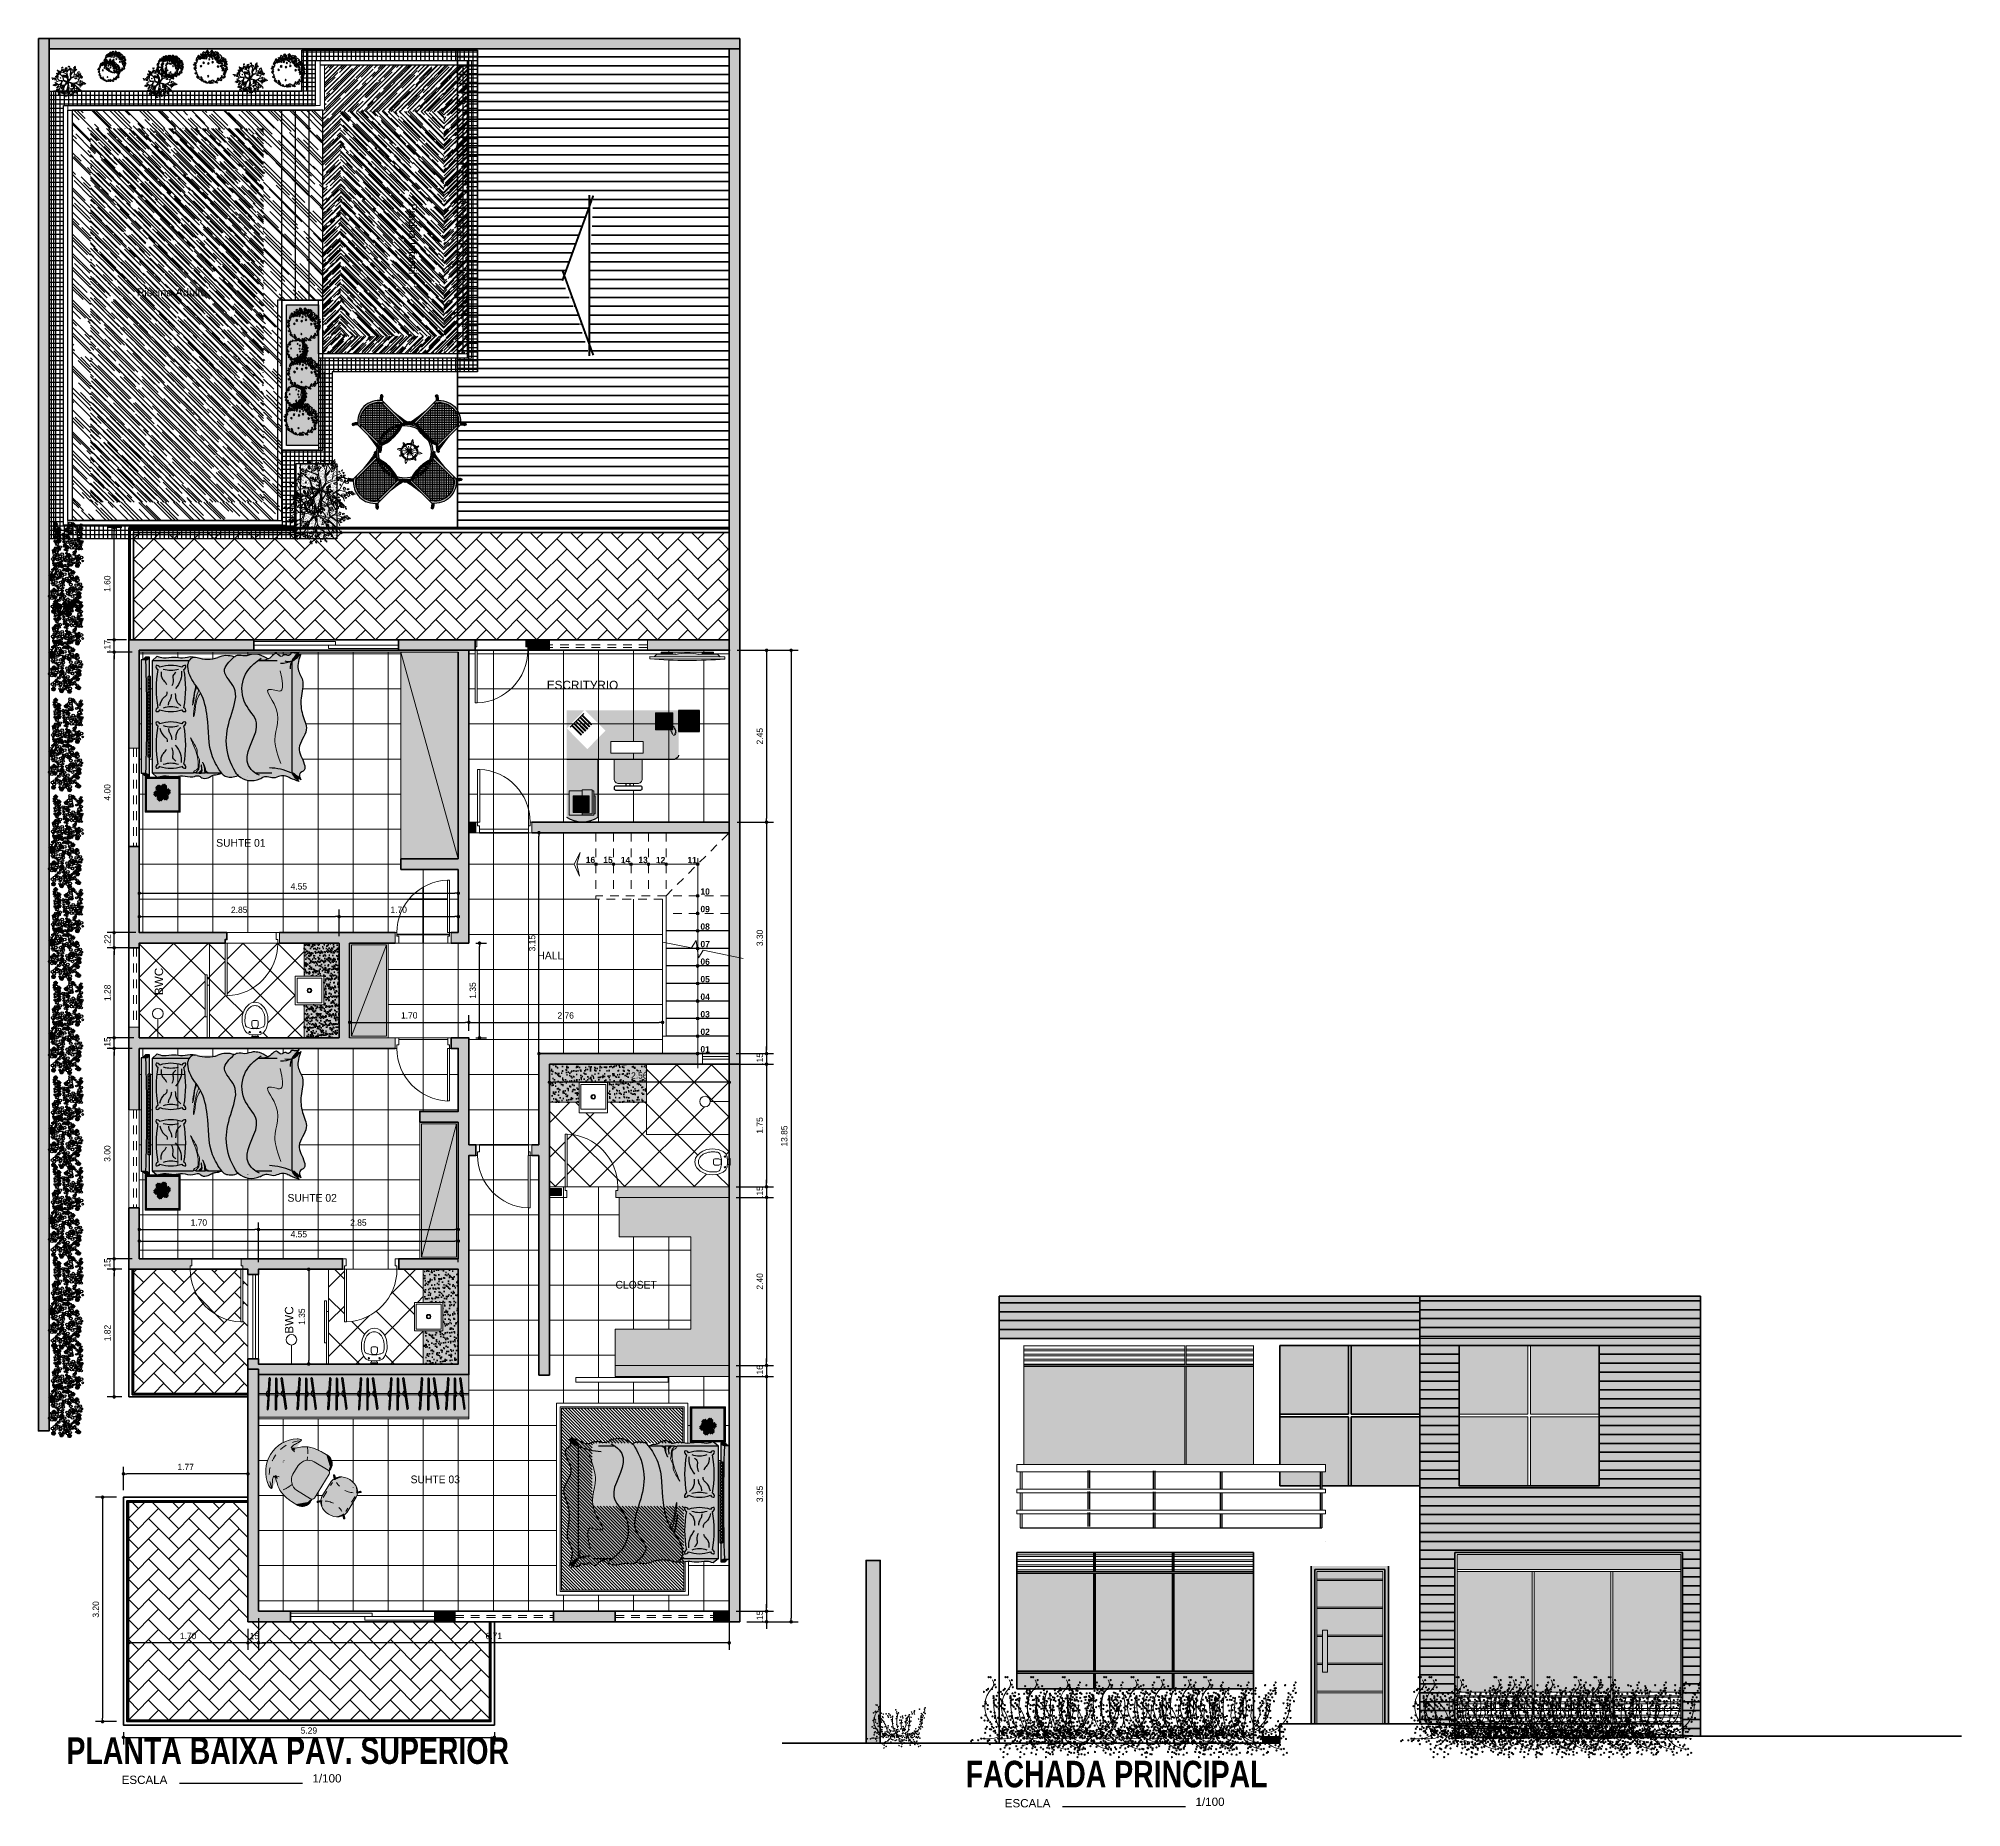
# Model space of a CAD drawing. Header units: millimetres. Extents: x 971.3 to 1010.6, y 593 to 619.8.
# Drawn here: x 983.17 to 1010.6, y 593.7 to 618.92 of the extents above; entities that cross this region are included whole.
import ezdxf
from ezdxf.enums import TextEntityAlignment as Align

# ---------------------------------------------------------------- set-up
doc = ezdxf.new("R2010")
doc.units = ezdxf.units.MM
for name, pattern in [('ACAD_ISO10W100', [18.5, 12, -3, 0.5, -3]), ('CONTINU', [0]), ('HIDDEN', [9.525, 6.35, -3.175]), ('HIDDEN2', [0.1875, 0.125, -0.0625]), ('RAYITAS', [0.375, 0.25, -0.125])]:
    doc.linetypes.add(name, pattern=pattern)
for name, color, linetype, lineweight in [('1', 253, 'Continuous', 0), ('_mobiliário', 7, 'Continuous', 5), ('accesorios de agua potable', 142, 'Continuous', 25), ('acessorios', 9, 'Continuous', 5), ('barandas', 156, 'Continuous', 13), ('csco', 7, 'Continuous', 70), ('estofado', 7, 'Continuous', 25), ('Flechas', 222, 'Continuous', 13), ('JARDINERIA', 76, 'Continuous', 13), ('mesa', 7, 'Continuous', 9), ('MOBILIARIOS', 44, 'Continuous', 13), ('moveis', 254, 'Continuous', 5), ('NOMBRES', 75, 'Continuous', 5), ('parede', 7, 'Continuous', 30), ('paredes', 123, 'Continuous', 18), ('proj cobertura', 46, 'HIDDEN', 30), ('PROYECCIÓN', 7, 'RAYITAS', 13), ('PUERTAS MADERA', 37, 'Continuous', 13), ('textos', 7, 'Continuous', 25), ('trama 1', 252, 'Continuous', 15), ('vegetacion', 108, 'Continuous', 18), ('vidrios', 251, 'Continuous', 9), ('www.dwgfree.com', 7, 'Continuous', 70)]:
    doc.layers.add(name, color=color, linetype=linetype, lineweight=lineweight)
for name, color, linetype in [('2', 42, 'Continuous'), ('3', 135, 'Continuous'), ('49', 1, 'Continuous'), ('51', 3, 'Continuous'), ('A-HACH', 252, 'Continuous'), ('AREA', 7, 'Continuous'), ('CANTEIRO', 8, 'Continuous'), ('FLORES', 1, 'Continuous'), ('MOB', 203, 'Continuous'), ('Mobilia', 7, 'Continuous'), ('PISO', 1, 'Continuous'), ('plantas', 3, 'Continuous'), ('vflor2', 50, 'Continuous'), ('Vflor6', 11, 'Continuous'), ('vfolhas2', 102, 'Continuous')]:
    doc.layers.add(name, color=color, linetype=linetype)
doc.layers.add('HATCH', color=255, linetype='Continuous', lineweight=5, plot=False)
doc.styles.add('ROUND3', font='swisse.ttf')
doc.styles.get("Standard").update_dxf_attribs({"font": 'stylu.ttf'})
doc.styles.add('STYLE1', font='arial.ttf')
doc.styles.add('TALLER', font='')
doc.styles.get('TALLER').set_extended_font_data('Haettenschweiler', bold=True)
doc.dimstyles.new('1-75', dxfattribs={"dimtxt": 0.09, "dimasz": 0.05, "dimexe": 0.1, "dimexo": 0.1, "dimgap": 0.05, "dimtad": 1, "dimzin": 4, "dimdsep": 46, "dimtxsty": 'Standard', "dimblk": 'DOT', "dimcen": 0.09, "dimclrd": 250, "dimclre": 250, "dimclrt": 7, "dimaunit": 1, "dimazin": 0, "dimtfac": 1, "dimtix": 1, "dimtmove": 1, "dimatfit": 3, "dimfxl": 0.5, "dimtolj": 1, "dimtzin": 0, "dimarcsym": 0})
pattern_1 = [(0, (7.125705, 13.65848), (2e-17, 0.0714375), []), (0, (7.14952, 13.63467), (2e-17, 0.0714375), [])]
pattern_2 = [(135, (-131.56422, 234.29346), (-0.24748737, -0.24748737), []), (225, (-131.56422, 234.29346), (0.24748737, -0.24748737), [])]
pattern_3 = [(90, (-2384.8394688, 46.3806433), (-0.00125, 2e-19), [])]
pattern_4 = [(0, (988.15953, 603.14696), (0, 0.5), []), (90, (988.15953, 603.14696), (-0.5, 3e-17), [])]
pattern_5 = [(135, (989.240965, 614.50208), (-0.0701456, 0.1870549), [1.240011, -0.165335, 0.413337, -0.082667]), (135, (989.19245, 614.60905), (0.1361994, 0.01929), [0.248002, -0.02728, 0.496004, -0.0620005]), (135, (989.261424, 614.580997), (-0.2647996, 0.34312885), [0.661339, -0.1157343, 0.3306695, -0.0826674])]
pattern_6 = [(45, (-170.075399, -126.814874), (-0.0088388348, 0.0088388348), []), (135, (-170.075399, -126.814874), (-0.0265165043, 0.0088388348), [0.03125, -0.01875])]

msp = doc.modelspace()

# ---------------------------------------------------------------- texts
for s, height, style, p in [('PLANTA BAIXA PAV. SUPERIOR', 0.37825, 'TALLER', (986.727, 594.51)), ('FACHADA PRINCIPAL', 0.37825, 'TALLER', (998.547, 594.176)), ('ESCALA', 0.1182, 'ROUND3', (984.685, 594.094)), ('1/100', 0.1182, 'ROUND3', (987.287, 594.117)), ('ESCALA', 0.1182, 'ROUND3', (997.278, 593.76)), ('1/100', 0.1182, 'ROUND3', (999.88, 593.783))]:
    msp.add_text(s, height=height, dxfattribs=dict(style=style)).set_placement(p, align=Align.MIDDLE)
at = {"layer": '1', "style": 'ROUND3'}
msp.add_text('ESCRITУRIO', height=0.12, dxfattribs=at).set_placement((990.931, 609.703), align=Align.MIDDLE)
for p in [(984.89, 605.476), (986.747, 600.649)]:
    msp.add_text('BWC', height=0.12, rotation=90, dxfattribs=at).set_placement(p, align=Align.MIDDLE)
at = {"layer": 'AREA', "style": 'STYLE1'}
msp.add_text('Piscina Infantil', height=0.11254, rotation=270, dxfattribs=at).set_placement((988.454, 616.569))
msp.add_text('Piscina Adulto', height=0.11254, dxfattribs=at).set_placement((984.576, 615.244))
at = {"layer": 'textos'}
for s, p in [('SUНTE 01', (986.059, 607.452)), ('HALL', (990.472, 605.846)), ('SUНTE 02', (987.076, 602.391)), ('CLOSET', (991.696, 601.152)), ('SUНTE 03', (988.831, 598.377))]:
    msp.add_text(s, height=0.11, dxfattribs=at).set_placement(p, align=Align.MIDDLE)
at = {"layer": 'textos', "char_height": 0.09, "width": 6.41723, "attachment_point": 9, "rotation": 359.15}
for s, insert in [('{\\fCityBlueprint|b1|i0|c2|p2;16}', (991.111, 607.161)), ('{\\fCityBlueprint|b1|i0|c2|p2;15}', (991.361, 607.161)), ('{\\fCityBlueprint|b1|i0|c2|p2;14}', (991.611, 607.161)), ('{\\fCityBlueprint|b1|i0|c2|p2;13}', (991.861, 607.161)), ('{\\fCityBlueprint|b1|i0|c2|p2;12}', (992.111, 607.161)), ('{\\fCityBlueprint|b1|i0|c2|p2;11}', (992.561, 607.161)), ('{\\fCityBlueprint|b1|i0|c2|p2;10}', (992.746, 606.711)), ('{\\fCityBlueprint|b1|i0|c2|p2;09}', (992.746, 606.461)), ('{\\fCityBlueprint|b1|i0|c2|p2;08}', (992.746, 606.211)), ('{\\fCityBlueprint|b1|i0|c2|p2;07}', (992.746, 605.961)), ('{\\fCityBlueprint|b1|i0|c2|p2;06}', (992.746, 605.711)), ('{\\fCityBlueprint|b1|i0|c2|p2;05}', (992.746, 605.461)), ('{\\fCityBlueprint|b1|i0|c2|p2;04}', (992.746, 605.211)), ('{\\fCityBlueprint|b1|i0|c2|p2;03}', (992.746, 604.961)), ('{\\fCityBlueprint|b1|i0|c2|p2;02}', (992.746, 604.711)), ('{\\fCityBlueprint|b1|i0|c2|p2;01}', (992.746, 604.461))]:
    msp.add_mtext(s, dxfattribs=dict(at, insert=insert))

# ---------------------------------------------------------------- blocks, each defined once
blk = doc.blocks.new('G2')
blk.add_circle((0, 0), 0.0183)
blk = doc.blocks.new('TREEH13')
at = {"color": 42}
for p, q in [((-0.607, -0.135), (-0.395, -0.231)), ((-0.414, -0.405), (-0.53, -0.655)), ((-0.395, -0.231), (-0.26, -0.597)), ((-0.511, -0.867), (-0.607, -1.079)), ((-0.53, -0.655), (-0.511, -0.867)), ((-0.26, -0.597), (-0.26, -0.906))]:
    blk.add_line(p, q, dxfattribs=at)
for centre, radius, start, end in [((-1.25, -0.381), 0.711, 25.2834, 84.7684), ((-0.54, -0.606), 0.763, 43.8605, 84.8872), ((0.712, -0.138), 0.475, 109.9855, 172.6576), ((1.185, -0.735), 0.875, 83.6059, 131.2667), ((-0.852, -1.034), 1.847, 357.4006, 34.7669), ((-0.555, -0.957), 0.843, 102.7864, 183.0308), ((1.251, -0.79), 1.957, 165.7493, 194.2507), ((-0.951, -0.9), 1.193, 349.475, 46.185), ((-1.656, -0.935), 1.647, 344.7348, 15.2652), ((1.614, -0.095), 1.135, 188.8586, 226.9675), ((0.504, -0.863), 0.758, 318.2464, 37.1693), ((1.211, -1.493), 0.188, 138.2464, 221.7536)]:
    blk.add_arc(centre, radius, start, end, dxfattribs=at)
for p in [(0.511, 0.559), (0.627, 0.655), (-1.378, 0.424), (-1.333, 0.012), (-1.282, 0.482), (-1.282, 0.308), (-1.205, 0.327), (-1.194, 0), (-1.166, 0.193), (-1.128, 0.25), (-1.07, 0.366), (-1.031, 0.212), (-0.973, 0.116), (-0.95, -0.012), (-0.892, 0.012), (-0.858, 0.27), (-0.819, 0.424), (-0.781, 0.116), (-0.723, 0.193), (-0.695, -0.012), (-0.588, 0.173), (-0.588, 0.058), (-0.498, 0.151), (-0.491, 0.019), (-0.472, 0.308), (-0.406, 0.197), (-0.357, 0.385), (-0.357, 0.212), (-0.357, 0.019), (-0.337, 0.52), (-0.299, 0.308), (-0.279, 0.231), (-0.222, 0.347), (-0.202, 0.482), (-0.202, 0.231), (-0.183, 0.154), (-0.048, 0.173), (-0.048, 0.019), (0.029, 0.212), (0.068, 0.058), (0.145, 0), (0.164, 0.173), (0.183, 0), (0.241, 0.154), (0.26, 0.308), (0.299, 0), (0.376, 0.173), (0.434, 0.25), (0.434, 0.038), (0.453, 0.385), (0.53, 0.058), (0.569, 0.308), (0.603, 0.371), (0.626, 0), (0.627, 0.501), (0.704, 0.077), (0.723, 0.424), (0.839, 0), (0.858, 0.212), (1.051, 0.289), (1.051, 0.038), (1.109, 0.193), (1.224, 0.135), (1.31, 0.139), (1.398, 0.193), (1.571, 0.193), (1.61, 0.231), (-1.34, -0.501), (-1.282, -0.27), (-1.252, -0.058), (-1.243, -0.193), (-1.186, -0.193), (-1.186, -0.347), (-1.136, -0.058), (-1.113, -0.023), (-1.108, -0.231), (-1.089, -0.347), (-1.07, -0.501), (-1.031, -0.081), (-1.012, -0.366), (-1.008, -0.174), (-0.954, -0.231), (-0.916, -0.27), (-0.896, -0.116), (-0.839, -0.019), (-0.839, -0.231), (-0.819, -0.077), (-0.742, -0.193), (-0.723, -0.116), (-0.704, -0.424), (-0.646, -0.077), (-0.646, -0.193), (-0.626, -0.308), (-0.626, -0.127), (-0.588, -0.019), (-0.549, -0.135), (-0.545, -0.255), (-0.53, -0.193), (-0.491, -0.424), (-0.453, -0.366), (-0.414, -0.058), (-0.395, -0.482), (-0.376, -0.385), (-0.376, -0.578), (-0.357, -0.193), (-0.318, -0.077), (-0.279, -0.039), (-0.241, -0.443), (-0.222, -0.077), (-0.164, -0.019), (-0.164, -0.308), (-0.116, -0.104), (-0.093, -0.046), (-0.087, -0.058), (-0.087, -0.578), (-0.081, -0.405), (-0.07, -0.278), (-0.067, -0.289), (-0.058, -0.116), (-0.046, -0.22), (-0.029, -0.058), (-0.012, -0.151), (-0.012, -0.382), (0, -0.324), (0.029, -0.212), (0.087, -0.019), (0.087, -0.443), (0.104, -0.151), (0.125, -0.077), (0.145, -0.039), (0.162, -0.093), (0.164, -0.308), (0.183, -0.482), (0.232, -0.139), (0.241, -0.058), (0.26, -0.54), (0.299, -0.116), (0.299, -0.308), (0.336, -0.243), (0.348, -0.058), (0.371, -0.151), (0.376, -0.366), (0.415, -0.039), (0.434, -0.231), (0.453, -0.578), (0.473, -0.077), (0.473, -0.462), (0.511, -0.251), (0.55, -0.135), (0.569, -0.058), (0.591, -0.069), (0.607, -0.231), (0.627, -0.154), (0.627, -0.52), (0.649, -0.081), (0.665, -0.019), (0.665, -0.135), (0.704, -0.039), (0.704, -0.116), (0.742, -0.116), (0.762, -0.482), (0.781, -0.251), (0.8, -0.366), (0.82, -0.501), (0.877, -0.231), (0.897, -0.058), (0.897, -0.385), (0.916, -0.116), (0.935, -0.501), (0.935, -0.559), (0.955, -0.096), (0.962, -0.197), (1.008, -0.232), (1.012, -0.54), (1.031, -0.151), (1.032, -0.308), (1.07, -0.154), (1.07, -0.366), (1.147, -0.405), (1.159, -0.22), (1.194, -0.162), (1.205, -0.039), (1.224, -0.559), (1.244, -0.405), (1.34, -0.482), (-1.513, -1.118), (-1.436, -0.617), (-1.417, -0.829), (-1.398, -1.021), (-1.398, -1.137), (-1.359, -0.829), (-1.34, -0.636), (-1.34, -0.983), (-1.321, -1.041), (-1.321, -1.156), (-1.301, -0.906), (-1.282, -0.751), (-1.243, -0.597), (-1.205, -1.041), (-0.781, -0.906), (-0.781, -1.118), (-0.742, -0.655), (-0.723, -0.829), (-0.684, -0.886), (-0.665, -0.655), (-0.626, -1.156), (-0.607, -0.79), (-0.569, -0.944), (-0.569, -1.079), (-0.53, -0.674), (-0.53, -0.906), (-0.511, -0.79), (-0.511, -1.021), (-0.472, -0.848), (-0.337, -1.06), (-0.299, -0.79), (-0.299, -1.156), (-0.26, -0.925), (-0.202, -0.771), (-0.202, -1.098), (-0.164, -0.925), (-0.009, -0.674), (0.01, -1.118), (0.029, -1.002), (0.203, -0.713), (0.241, -0.829), (0.241, -1.118), (0.299, -0.925), (0.338, -1.06), (0.473, -1.06), (0.511, -1.137), (0.704, -0.79), (0.762, -1.021), (0.8, -0.867), (0.8, -1.06), (0.839, -0.771), (0.858, -0.944), (0.897, -0.829), (0.916, -1.156), (0.935, -0.867), (0.935, -1.041), (0.955, -0.655), (0.974, -0.886), (0.993, -0.944), (0.993, -1.002), (1.012, -1.079), (1.012, -1.137), (1.07, -0.674), (1.167, -0.751), (1.167, -0.867), (1.224, -0.906), (1.244, -0.963), (1.302, -0.829), (-1.552, -1.368), (-1.533, -1.676), (-1.513, -1.503), (-1.494, -1.599), (-1.475, -1.426), (-1.455, -1.233), (-1.398, -1.31), (-1.34, -1.233), (-1.34, -1.349), (-1.224, -1.58), (-0.954, -1.31), (-0.954, -1.484), (-0.935, -1.407), (-0.839, -1.31), (-0.8, -1.407), (-0.684, -1.252), (-0.472, -1.195), (-0.067, -1.33), (0.01, -1.272), (0.029, -1.368), (0.087, -1.484), (0.376, -1.175), (0.453, -1.252), (0.607, -1.233), (0.762, -1.214), (0.877, -1.252), (0.955, -1.407), (0.993, -1.484), (0.993, -1.619), (1.07, -1.349), (1.128, -1.696), (1.186, -1.349), (1.186, -1.696), (1.224, -1.31), (1.302, -1.252)]:
    blk.add_blockref('G2', p)
blk = doc.blocks.new('DBACIA')
blk.add_line((-0.04, -0.064), (0.038, -0.064))
for points in [[(-0.001, -0.549), (-0.052, -0.54), (-0.084, -0.522), (-0.132, -0.474), (-0.155, -0.437), (-0.175, -0.383), (-0.182, -0.343), (-0.185, -0.296), (-0.183, -0.259), (-0.176, -0.22), (-0.163, -0.18), (-0.147, -0.147), (-0.126, -0.12), (-0.116, -0.111), (-0.076, -0.09), (-0.001, -0.085), (-0.001, -0.085)], [(-0.04, -0.087), (-0.04, -0.064), (-0.049, -0.064), (-0.049, -0.049), (0.047, -0.049), (0.047, -0.064), (0.038, -0.064), (0.038, -0.087)], [(0.044, -0.21), (0.026, -0.177), (-0.028, -0.177), (-0.046, -0.21)], [(-0.001, -0.549), (0.05, -0.54), (0.082, -0.522), (0.13, -0.474), (0.153, -0.437), (0.173, -0.383), (0.181, -0.343), (0.183, -0.296), (0.181, -0.259), (0.174, -0.22), (0.161, -0.18), (0.146, -0.147), (0.124, -0.12), (0.114, -0.111), (0.075, -0.09), (-0.001, -0.085), (-0.001, -0.085)], [(-0.026, -0.287), (0.024, -0.287)]]:
    blk.add_lwpolyline(points)
for points in [[(-0.001, -0.171, 0.041285), (-0.037, -0.172, 0.045356), (-0.07, -0.179, 0.033191), (-0.116, -0.196, 0.120175), (-0.127, -0.204, 0.118011), (-0.137, -0.225, 0.050668), (-0.143, -0.279, 0.012742), (-0.142, -0.319, 0.021668), (-0.14, -0.343, 0.039787), (-0.134, -0.37, 0.025573), (-0.119, -0.411, 0.081205), (-0.096, -0.449, 0.062644), (-0.053, -0.486, 0.081597), (-0.035, -0.495, 0.049616), (-0.002, -0.5)], [(-0.046, -0.21), (-0.046, -0.267, 0.414025), (-0.026, -0.287)], [(0.001, -0.171, -0.041285), (0.037, -0.172, -0.045356), (0.07, -0.179, -0.033191), (0.116, -0.196, -0.120175), (0.127, -0.204, -0.118011), (0.137, -0.225, -0.050668), (0.143, -0.279, -0.012742), (0.142, -0.319, -0.021668), (0.14, -0.343, -0.039787), (0.134, -0.37, -0.025573), (0.119, -0.411, -0.081205), (0.096, -0.449, -0.062644), (0.053, -0.486, -0.081597), (0.035, -0.495, -0.049616), (0.002, -0.5)], [(0.044, -0.21), (0.044, -0.267, -0.414025), (0.024, -0.287)]]:
    blk.add_lwpolyline(points, format="xyb")
for centre in [(-0.077, -0.121), (0.075, -0.121)]:
    blk.add_circle(centre, 0.0101)
blk = doc.blocks.new('CHUV')
at = {"const_width": 0.015}
blk.add_lwpolyline([(-0.27, 0), (0, 0)], dxfattribs=at)
blk.add_circle((-0.345, 0), 0.075)
blk = doc.blocks.new('P80E')
at = {"layer": '_mobiliário'}
for p, q in [((0, 0), (0.025, 0)), ((0.025, 0), (0.025, -0.05)), ((0.8, 0), (0.775, 0)), ((0.775, 0), (0.775, -0.05)), ((0.05, -0.15), (0, -0.15)), ((0.025, -0.05), (0.05, -0.05)), ((0.05, -0.05), (0.05, -0.15)), ((0.775, -0.05), (0.75, -0.05)), ((0.75, -0.05), (0.75, -0.15)), ((0.75, -0.15), (0.8, -0.15))]:
    blk.add_line(p, q, dxfattribs=at)
blk.add_lwpolyline([(0.025, 0), (0.025, 0.75), (0.055, 0.75), (0.055, 0)], close=True, dxfattribs=at)
blk.add_arc((0.024, 0), 0.751, 0, 87.6617, dxfattribs=at)
blk = doc.blocks.new('Cama Box Regencia LOLA')
at = {"layer": 'estofado', "lineweight": 5, "ltscale": 0.2}
h = blk.add_hatch(color=25, dxfattribs=at)
h.dxf.hatch_style = 1
h.set_gradient(color1=(139, 102, 75), color2=(43, 31, 23), one_color=1, tint=0.13)
h.paths.add_polyline_path([(-0.81, -0.068), (-0.81, 0, -0.197327), (-0.85, -0.06), (-0.85, -0.12, 0.208348)])
h = blk.add_hatch(color=25, dxfattribs=at)
h.dxf.hatch_style = 1
h.set_gradient(color1=(139, 102, 75), color2=(43, 31, 23), one_color=1, tint=0.13, name='CURVED')
h.paths.add_polyline_path([(0.81, 0), (-0.81, 0), (-0.81, -0.068, 0.016638), (0.81, -0.068)])
h = blk.add_hatch(color=25, dxfattribs=at)
h.dxf.hatch_style = 1
h.set_gradient(color1=(139, 102, 75), color2=(43, 31, 23), one_color=1, tint=0.13)
h.paths.add_polyline_path([(0.85, -0.06, -0.197327), (0.81, 0), (0.81, -0.068, 0.208348), (0.85, -0.12)])
h = blk.add_hatch(color=254, dxfattribs=at)
h.dxf.hatch_style = 1
h.set_gradient(color1=(240, 232, 219), color2=(213, 190, 154), one_color=1, tint=0.72)
edge = h.paths.add_edge_path()
edge.add_line((-0.8, -0.155), (-0.864, -0.229))
edge.add_spline(control_points=[(-0.864, -0.229), (-0.854, -0.258), (-0.827, -0.337), (-0.867, -0.46), (-0.825, -0.6), (-0.877, -0.714), (-0.824, -0.813), (-0.885, -0.872), (-0.88, -0.954), (-0.834, -1.008), (-0.825, -1.06), (-0.821, -1.105), (-0.807, -1.131), (-0.8, -1.146)], knot_values=[0, 0, 0, 0, 0.09018, 0.244935, 0.364644, 0.513233, 0.595063, 0.64682, 0.740988, 0.809867, 0.855178, 0.895036, 0.943499, 0.943499, 0.943499, 0.943499], degree=3, periodic=0)
edge.add_line((-0.8, -1.146), (-0.8, -0.957))
edge.add_spline(control_points=[(-0.8, -0.957), (-0.8, -0.956), (-0.801, -0.952), (-0.8, -0.946), (-0.796, -0.938), (-0.794, -0.929), (-0.795, -0.919), (-0.799, -0.914), (-0.8, -0.911)], knot_values=[0, 0, 0, 0, 0.003661, 0.011062, 0.019032, 0.029287, 0.039329, 0.04771, 0.04771, 0.04771, 0.04771], degree=3, periodic=0)
edge.add_line((-0.8, -0.911), (-0.8, -0.857))
edge.add_spline(control_points=[(-0.8, -0.857), (-0.801, -0.857), (-0.804, -0.856), (-0.804, -0.85), (-0.801, -0.841), (-0.806, -0.83), (-0.801, -0.824), (-0.8, -0.822)], knot_values=[0, 0, 0, 0, 0.003231, 0.008285, 0.015951, 0.031587, 0.038489, 0.038489, 0.038489, 0.038489], degree=3, periodic=0)
edge.add_line((-0.8, -0.822), (-0.8, -0.78))
edge.add_spline(control_points=[(-0.8, -0.78), (-0.799, -0.779), (-0.796, -0.777), (-0.793, -0.771), (-0.797, -0.764), (-0.791, -0.757), (-0.796, -0.748), (-0.799, -0.743), (-0.8, -0.741)], knot_values=[0, 0, 0, 0, 0.005548, 0.011099, 0.017475, 0.025156, 0.035519, 0.042973, 0.042973, 0.042973, 0.042973], degree=3, periodic=0)
edge.add_line((-0.8, -0.741), (-0.8, -0.155))
h = blk.add_hatch(color=25, dxfattribs=at)
h.dxf.hatch_style = 1
h.set_gradient(color1=(139, 102, 75), color2=(43, 31, 23), one_color=1, tint=0.13, name='INVCURVED')
h.paths.add_polyline_path([(0.81, -0.068, -0.016638), (-0.81, -0.068, -0.208348), (-0.85, -0.12), (-0.576, -0.12), (-0.576, -0.098), (0.576, -0.098), (0.576, -0.12), (0.85, -0.12, -0.208348)])
h = blk.add_hatch(color=254, dxfattribs=at)
h.dxf.hatch_style = 1
h.set_gradient(color1=(240, 232, 219), color2=(213, 190, 154), one_color=1, tint=0.72, name='CURVED')
edge = h.paths.add_edge_path()
edge.add_spline(control_points=[(0.344, -0.846), (0.288, -0.817), (0.205, -0.774), (0.095, -0.774), (-0.089, -0.728), (0.243, -0.767), (0.345, -0.808), (0.383, -0.823)], knot_values=[0.005632, 0.005632, 0.005632, 0.005632, 0.186014, 0.266002, 0.357087, 0.59639, 0.739732, 0.739732, 0.739732, 0.739732], degree=3, periodic=0)
edge.add_spline(control_points=[(0.383, -0.823), (0.397, -0.814), (0.412, -0.804), (0.427, -0.794)], knot_values=[1.358238, 1.358238, 1.358238, 1.358238, 1.409916, 1.409916, 1.409916, 1.409916], degree=3, periodic=0)
edge.add_spline(control_points=[(0.427, -0.794), (0.4, -0.782), (0.348, -0.763), (0.267, -0.757), (0.084, -0.719), (0.289, -0.745), (0.425, -0.776), (0.445, -0.781)], knot_values=[0.104364, 0.104364, 0.104364, 0.104364, 0.189636, 0.269624, 0.36071, 0.600013, 0.644622, 0.644622, 0.644622, 0.644622], degree=3, periodic=0)
edge.add_spline(control_points=[(0.445, -0.781), (0.503, -0.741), (0.597, -0.674), (0.707, -0.666), (0.752, -0.667)], knot_values=[1.43159, 1.43159, 1.43159, 1.43159, 1.638142, 1.770695, 1.770695, 1.770695, 1.770695], degree=3, periodic=0)
edge.add_arc((0.748, -0.767), 0.1, 58.792, 87.9851, ccw=False)
edge.add_line((0.8, -0.682), (0.8, -0.155))
edge.add_line((0.8, -0.155), (-0.8, -0.155))
edge.add_line((-0.8, -0.155), (-0.8, -0.741))
edge.add_spline(control_points=[(-0.8, -0.741), (-0.785, -0.748), (-0.757, -0.765), (-0.756, -0.81), (-0.705, -0.814), (-0.701, -0.814)], knot_values=[0.012227, 0.012227, 0.012227, 0.012227, 0.059472, 0.106218, 0.134458, 0.134458, 0.134458, 0.134458], degree=3, periodic=0)
edge.add_spline(control_points=[(-0.701, -0.814), (-0.643, -0.813), (-0.533, -0.812), (-0.239, -0.672), (-0.389, -0.756), (-0.459, -0.807), (-0.557, -0.796), (-0.608, -0.841), (-0.663, -0.827), (-0.699, -0.825), (-0.72, -0.825)], knot_values=[0, 0, 0, 0, 0.218701, 0.41202, 0.478614, 0.604644, 0.696997, 0.745645, 0.792568, 0.854727, 0.854727, 0.854727, 0.854727], degree=3, periodic=0)
edge.add_spline(control_points=[(-0.72, -0.825), (-0.729, -0.825), (-0.755, -0.822), (-0.774, -0.795), (-0.794, -0.782), (-0.8, -0.78)], knot_values=[0.156488, 0.156488, 0.156488, 0.156488, 0.184398, 0.231376, 0.250598, 0.250598, 0.250598, 0.250598], degree=3, periodic=0)
edge.add_line((-0.8, -0.78), (-0.8, -0.822))
edge.add_spline(control_points=[(-0.8, -0.822), (-0.794, -0.829), (-0.767, -0.851), (-0.762, -0.866), (-0.656, -0.851), (-0.714, -0.864), (-0.738, -0.862), (-0.769, -0.881), (-0.785, -0.856), (-0.796, -0.857), (-0.8, -0.857)], knot_values=[0.059574, 0.059574, 0.059574, 0.059574, 0.080753, 0.103741, 0.16972, 0.176036, 0.207137, 0.240474, 0.262341, 0.27366, 0.27366, 0.27366, 0.27366], degree=3, periodic=0)
edge.add_line((-0.8, -0.857), (-0.8, -0.911))
edge.add_spline(control_points=[(-0.8, -0.911), (-0.794, -0.908), (-0.771, -0.898), (-0.721, -0.914), (-0.627, -0.862), (-0.69, -0.905), (-0.748, -0.919), (-0.784, -0.923), (-0.79, -0.948), (-0.798, -0.955), (-0.8, -0.957)], knot_values=[0.013856, 0.013856, 0.013856, 0.013856, 0.034874, 0.088867, 0.107879, 0.126738, 0.158714, 0.193757, 0.217487, 0.226722, 0.226722, 0.226722, 0.226722], degree=3, periodic=0)
edge.add_line((-0.8, -0.957), (-0.8, -1.146))
edge.add_spline(control_points=[(-0.8, -1.146), (-0.727, -1.095), (-0.489, -0.947), (-0.07, -0.971), (0.238, -0.902), (0.344, -0.846)], knot_values=[0.116896, 0.116896, 0.116896, 0.116896, 0.37972, 0.957702, 1.313793, 1.313793, 1.313793, 1.313793], degree=3, periodic=0)
h.paths.add_polyline_path([(-0.677, -0.61, -0.357527), (-0.731, -0.635, -0.357527), (-0.706, -0.581, -0.164785), (-0.706, -0.268, -0.357527), (-0.731, -0.213, -0.357527), (-0.677, -0.238, -0.092561), (-0.13, -0.238, -0.357527), (-0.075, -0.213, -0.357527), (-0.1, -0.268, -0.164785), (-0.1, -0.581, -0.357527), (-0.075, -0.635, -0.357527), (-0.13, -0.61, -0.092561)], flags=16)
h.paths.add_polyline_path([(0.075, -0.635, -0.357527), (0.1, -0.581, -0.164785), (0.1, -0.268, -0.357527), (0.075, -0.213, -0.357527), (0.13, -0.238, -0.092561), (0.677, -0.238, -0.357527), (0.731, -0.213, -0.357527), (0.706, -0.268, -0.164785), (0.706, -0.581, -0.357527), (0.731, -0.635, -0.357527), (0.677, -0.61, -0.092561), (0.13, -0.61, -0.357527)], flags=16)
h = blk.add_hatch(color=27, dxfattribs=at)
h.dxf.hatch_style = 1
h.set_gradient(color1=(106, 82, 42), color2=(160, 123, 64), one_color=1, tint=0.44, name='CURVED')
h.paths.add_polyline_path([(-0.1, -0.268, 0.357527), (-0.075, -0.213, 0.357527), (-0.13, -0.238, 0.092561), (-0.677, -0.238, 0.357527), (-0.731, -0.213, 0.357527), (-0.706, -0.268, 0.164785), (-0.706, -0.581, 0.357527), (-0.731, -0.635, 0.357527), (-0.677, -0.61, 0.092561), (-0.13, -0.61, 0.357527), (-0.075, -0.635, 0.357527), (-0.1, -0.581, 0.164785)])
h = blk.add_hatch(color=25, dxfattribs=at)
h.dxf.hatch_style = 1
h.set_gradient(color1=(139, 102, 75), color2=(198, 169, 149), one_color=1, tint=0.68, name='CYLINDER')
h.paths.add_polyline_path([(0.576, -0.098), (-0.576, -0.098), (-0.576, -0.135), (0.576, -0.135)])
h = blk.add_hatch(dxfattribs=at)
h.set_pattern_fill('ANSI37,_O', color=256, scale=0.01)
h.set_pattern_definition([(45, (-24.743682, -44.176127), (-0.02245064, 0.02245064), []), (135, (-24.743682, -44.176127), (-0.02245064, -0.02245064), [])])
h.paths.add_polyline_path([(0.576, -0.098), (-0.576, -0.098), (-0.576, -0.135), (0.576, -0.135)])
h = blk.add_hatch(color=27, dxfattribs=at)
h.dxf.hatch_style = 1
h.set_gradient(color1=(106, 82, 42), color2=(160, 123, 64), one_color=1, tint=0.44, name='CURVED')
h.paths.add_polyline_path([(0.706, -0.268, 0.357527), (0.731, -0.213, 0.357527), (0.677, -0.238, 0.092561), (0.13, -0.238, 0.357527), (0.075, -0.213, 0.357527), (0.1, -0.268, 0.164785), (0.1, -0.581, 0.357527), (0.075, -0.635, 0.357527), (0.13, -0.61, 0.092561), (0.677, -0.61, 0.357527), (0.731, -0.635, 0.357527), (0.706, -0.581, 0.164785)])
h = blk.add_hatch(color=254, dxfattribs=at)
h.dxf.hatch_style = 1
h.set_gradient(color1=(240, 232, 219), color2=(213, 190, 154), one_color=1, tint=0.72)
edge = h.paths.add_edge_path()
edge.add_spline(control_points=[(0.848, -0.763), (0.851, -0.755), (0.869, -0.695), (0.825, -0.6), (0.867, -0.46), (0.827, -0.337), (0.854, -0.258), (0.864, -0.229)], knot_values=[0, 0, 0, 0, 0.024622, 0.173211, 0.29292, 0.447675, 0.537855, 0.537855, 0.537855, 0.537855], degree=3, periodic=0)
edge.add_line((0.864, -0.229), (0.8, -0.155))
edge.add_line((0.8, -0.155), (0.8, -0.682))
edge.add_arc((0.748, -0.767), 0.1, 2.1279, 58.792, ccw=False)
h = blk.add_hatch(color=43, dxfattribs=at)
h.dxf.hatch_style = 1
h.set_gradient(color1=(206, 178, 131), color2=(227, 212, 186), one_color=1, tint=0.81, name='CYLINDER')
edge = h.paths.add_edge_path()
edge.add_arc((0.748, -0.767), 0.1, 342.0511, 447.9851)
edge.add_spline(control_points=[(0.752, -0.667), (0.707, -0.666), (0.597, -0.674), (0.503, -0.741), (0.445, -0.781)], knot_values=[1.43159, 1.43159, 1.43159, 1.43159, 1.564144, 1.770695, 1.770695, 1.770695, 1.770695], degree=3, periodic=0)
edge.add_spline(control_points=[(0.445, -0.781), (0.439, -0.785), (0.433, -0.79), (0.427, -0.794)], knot_values=[1.409916, 1.409916, 1.409916, 1.409916, 1.43159, 1.43159, 1.43159, 1.43159], degree=3, periodic=0)
edge.add_spline(control_points=[(0.427, -0.794), (0.412, -0.804), (0.397, -0.814), (0.383, -0.823)], knot_values=[1.358238, 1.358238, 1.358238, 1.358238, 1.409916, 1.409916, 1.409916, 1.409916], degree=3, periodic=0)
edge.add_line((0.383, -0.823), (0.344, -0.846))
edge.add_spline(control_points=[(0.344, -0.846), (0.238, -0.902), (-0.07, -0.971), (-0.489, -0.947), (-0.727, -1.095), (-0.8, -1.146)], knot_values=[0.116896, 0.116896, 0.116896, 0.116896, 0.472987, 1.050969, 1.313793, 1.313793, 1.313793, 1.313793], degree=3, periodic=0)
edge.add_spline(control_points=[(-0.8, -1.146), (-0.804, -1.149), (-0.808, -1.151), (-0.812, -1.154)], knot_values=[0.102872, 0.102872, 0.102872, 0.102872, 0.116896, 0.116896, 0.116896, 0.116896], degree=3, periodic=0)
edge.add_arc((-0.754, -1.236), 0.1, 125.4209, 169.6982)
edge.add_spline(control_points=[(-0.852, -1.218), (-0.852, -1.218), (-0.857, -1.242), (-0.866, -1.297), (-0.849, -1.349), (-0.835, -1.382)], knot_values=[0.312835, 0.312835, 0.312835, 0.312835, 0.313751, 0.386958, 0.475903, 0.475903, 0.475903, 0.475903], degree=3, periodic=0)
edge.add_spline(control_points=[(-0.835, -1.382), (-0.823, -1.368), (-0.806, -1.352), (-0.746, -1.322)], knot_values=[0.006246, 0.006246, 0.006246, 0.006246, 0.055476, 0.055476, 0.055476, 0.055476], degree=3, periodic=0)
edge.add_spline(control_points=[(-0.746, -1.322), (-0.619, -1.251), (-0.349, -1.179), (0.034, -1.28), (0.398, -1.412), (0.645, -1.106), (0.787, -1.257), (0.855, -1.328)], knot_values=[0.099185, 0.099185, 0.099185, 0.099185, 0.523647, 0.927087, 1.289918, 1.564439, 1.810555, 1.810555, 1.810555, 1.810555], degree=3, periodic=0)
edge.add_arc((0.551, -1.223), 0.321, 341.0268, 383.7782)
edge.add_arc((1.293, -0.944), 0.472, 162.0511, 198.5657, ccw=False)
h = blk.add_hatch(color=254, dxfattribs=at)
h.dxf.hatch_style = 1
h.set_gradient(color1=(240, 232, 219), color2=(137, 106, 57), one_color=1, tint=0.38, name='CURVED')
edge = h.paths.add_edge_path()
edge.add_spline(control_points=[(-0.8, -0.857), (-0.796, -0.857), (-0.785, -0.856), (-0.769, -0.881), (-0.738, -0.862), (-0.714, -0.864), (-0.656, -0.851), (-0.762, -0.866), (-0.767, -0.851), (-0.794, -0.829), (-0.8, -0.822)], knot_values=[0.059574, 0.059574, 0.059574, 0.059574, 0.070894, 0.09276, 0.126098, 0.157199, 0.163515, 0.229493, 0.252482, 0.27366, 0.27366, 0.27366, 0.27366], degree=3, periodic=0)
edge.add_spline(control_points=[(-0.8, -0.822), (-0.801, -0.824), (-0.806, -0.83), (-0.801, -0.841), (-0.804, -0.85), (-0.804, -0.856), (-0.801, -0.857), (-0.8, -0.857)], knot_values=[0, 0, 0, 0, 0.006903, 0.022538, 0.030204, 0.035259, 0.038489, 0.038489, 0.038489, 0.038489], degree=3, periodic=0)
h = blk.add_hatch(color=254, dxfattribs=at)
h.dxf.hatch_style = 1
h.set_gradient(color1=(240, 232, 219), color2=(137, 106, 57), one_color=1, tint=0.38, name='CURVED')
edge = h.paths.add_edge_path()
edge.add_spline(control_points=[(-0.72, -0.825), (-0.699, -0.825), (-0.663, -0.827), (-0.608, -0.841), (-0.557, -0.796), (-0.459, -0.807), (-0.389, -0.756), (-0.239, -0.672), (-0.533, -0.812), (-0.643, -0.813), (-0.701, -0.814)], knot_values=[0, 0, 0, 0, 0.062159, 0.109082, 0.15773, 0.250083, 0.376114, 0.442707, 0.636027, 0.854727, 0.854727, 0.854727, 0.854727], degree=3, periodic=0)
edge.add_spline(control_points=[(-0.701, -0.814), (-0.705, -0.814), (-0.756, -0.81), (-0.757, -0.765), (-0.785, -0.748), (-0.8, -0.741)], knot_values=[0.012227, 0.012227, 0.012227, 0.012227, 0.040467, 0.087213, 0.134458, 0.134458, 0.134458, 0.134458], degree=3, periodic=0)
edge.add_spline(control_points=[(-0.8, -0.741), (-0.799, -0.743), (-0.796, -0.748), (-0.791, -0.757), (-0.797, -0.764), (-0.793, -0.771), (-0.796, -0.777), (-0.799, -0.779), (-0.8, -0.78)], knot_values=[0, 0, 0, 0, 0.007454, 0.017817, 0.025498, 0.031874, 0.037425, 0.042973, 0.042973, 0.042973, 0.042973], degree=3, periodic=0)
edge.add_spline(control_points=[(-0.8, -0.78), (-0.794, -0.782), (-0.774, -0.795), (-0.755, -0.822), (-0.729, -0.825), (-0.72, -0.825)], knot_values=[0.156488, 0.156488, 0.156488, 0.156488, 0.17571, 0.222689, 0.250598, 0.250598, 0.250598, 0.250598], degree=3, periodic=0)
h = blk.add_hatch(color=254, dxfattribs=at)
h.dxf.hatch_style = 1
h.set_gradient(color1=(240, 232, 219), color2=(137, 106, 57), one_color=1, tint=0.38, name='CURVED')
edge = h.paths.add_edge_path()
edge.add_spline(control_points=[(0.383, -0.823), (0.345, -0.808), (0.243, -0.767), (-0.089, -0.728), (0.095, -0.774), (0.205, -0.774), (0.288, -0.817), (0.344, -0.846)], knot_values=[0.005632, 0.005632, 0.005632, 0.005632, 0.148973, 0.388276, 0.479362, 0.559349, 0.739732, 0.739732, 0.739732, 0.739732], degree=3, periodic=0)
edge.add_line((0.344, -0.846), (0.383, -0.823))
h = blk.add_hatch(color=254, dxfattribs=at)
h.dxf.hatch_style = 1
h.set_gradient(color1=(240, 232, 219), color2=(137, 106, 57), one_color=1, tint=0.38, name='CURVED')
edge = h.paths.add_edge_path()
edge.add_spline(control_points=[(0.445, -0.781), (0.425, -0.776), (0.289, -0.745), (0.084, -0.719), (0.267, -0.757), (0.348, -0.763), (0.4, -0.782), (0.427, -0.794)], knot_values=[0.104364, 0.104364, 0.104364, 0.104364, 0.148973, 0.388276, 0.479362, 0.559349, 0.644622, 0.644622, 0.644622, 0.644622], degree=3, periodic=0)
edge.add_spline(control_points=[(0.427, -0.794), (0.433, -0.79), (0.439, -0.785), (0.445, -0.781)], knot_values=[1.409916, 1.409916, 1.409916, 1.409916, 1.43159, 1.43159, 1.43159, 1.43159], degree=3, periodic=0)
h = blk.add_hatch(color=254, dxfattribs=at)
h.dxf.hatch_style = 1
h.set_gradient(color1=(240, 232, 219), color2=(137, 106, 57), one_color=1, tint=0.38, name='CURVED')
edge = h.paths.add_edge_path()
edge.add_spline(control_points=[(-0.8, -0.957), (-0.798, -0.955), (-0.79, -0.948), (-0.784, -0.923), (-0.748, -0.919), (-0.69, -0.905), (-0.627, -0.862), (-0.721, -0.914), (-0.771, -0.898), (-0.794, -0.908), (-0.8, -0.911)], knot_values=[0.013856, 0.013856, 0.013856, 0.013856, 0.023091, 0.046821, 0.081864, 0.11384, 0.132699, 0.151711, 0.205704, 0.226722, 0.226722, 0.226722, 0.226722], degree=3, periodic=0)
edge.add_spline(control_points=[(-0.8, -0.911), (-0.799, -0.914), (-0.795, -0.919), (-0.794, -0.929), (-0.796, -0.938), (-0.8, -0.946), (-0.801, -0.952), (-0.8, -0.956), (-0.8, -0.957)], knot_values=[0, 0, 0, 0, 0.008381, 0.018423, 0.028678, 0.036648, 0.044049, 0.04771, 0.04771, 0.04771, 0.04771], degree=3, periodic=0)
h = blk.add_hatch(color=43, dxfattribs=at)
h.dxf.hatch_style = 1
h.set_gradient(color1=(206, 178, 131), color2=(233, 221, 200), one_color=1, tint=0.85, name='CURVED')
edge = h.paths.add_edge_path()
edge.add_spline(control_points=[(0.923, -2.255), (0.914, -2.237), (0.897, -2.203), (0.93, -2.14), (0.849, -2.11), (0.905, -2.046), (0.83, -1.991), (0.939, -1.927), (0.859, -1.868), (0.832, -1.826), (0.825, -1.81)], knot_values=[0, 0, 0, 0, 0.057583, 0.109844, 0.169814, 0.225517, 0.282486, 0.363229, 0.450984, 0.501209, 0.501209, 0.501209, 0.501209], degree=3, periodic=0)
edge.add_spline(control_points=[(0.825, -1.81), (0.851, -1.77), (0.887, -1.705), (0.907, -1.586), (0.854, -1.488), (0.894, -1.388), (0.864, -1.342), (0.855, -1.328)], knot_values=[0, 0, 0, 0, 0.143874, 0.222489, 0.349293, 0.456179, 0.506692, 0.506692, 0.506692, 0.506692], degree=3, periodic=0)
edge.add_spline(control_points=[(0.855, -1.328), (0.787, -1.257), (0.645, -1.106), (0.398, -1.412), (0.034, -1.28), (-0.349, -1.179), (-0.619, -1.251), (-0.746, -1.322)], knot_values=[0.099185, 0.099185, 0.099185, 0.099185, 0.345301, 0.619822, 0.982653, 1.386093, 1.810555, 1.810555, 1.810555, 1.810555], degree=3, periodic=0)
edge.add_spline(control_points=[(-0.746, -1.322), (-0.806, -1.352), (-0.823, -1.368), (-0.835, -1.382)], knot_values=[0.006246, 0.006246, 0.006246, 0.006246, 0.055476, 0.055476, 0.055476, 0.055476], degree=3, periodic=0)
edge.add_spline(control_points=[(-0.835, -1.382), (-0.836, -1.384), (-0.838, -1.385), (-0.839, -1.387)], knot_values=[0, 0, 0, 0, 0.006246, 0.006246, 0.006246, 0.006246], degree=3, periodic=0)
edge.add_arc((-0.618, -1.576), 0.291, 139.4648, 203.3712)
edge.add_arc((-0.701, -1.61), 0.202, 204.0179, 212.619)
edge.add_spline(control_points=[(-0.871, -1.719), (-0.87, -1.722), (-0.86, -1.746), (-0.846, -1.804), (-0.889, -1.89), (-0.838, -1.973), (-0.837, -2.06), (-0.887, -2.145), (-0.909, -2.211), (-0.923, -2.255)], knot_values=[0, 0, 0, 0, 0.01015, 0.078583, 0.173227, 0.26888, 0.349805, 0.4202, 0.559075, 0.559075, 0.559075, 0.559075], degree=3, periodic=0)
edge.add_ellipse((-0.904, -2.259), major_axis=(0.0268, 0.0268), ratio=0.453532, start_angle=91.8889, end_angle=106.632, ccw=False)
edge.add_ellipse((-0.877, -2.232), major_axis=(0.0773, 0.0773), ratio=0.168252, start_angle=0, end_angle=110.9778, ccw=False)
edge.add_line((-0.8, -2.155), (0.8, -2.155))
edge.add_arc((0.946, -2.098), 0.157, 200.9448, 201.1245, ccw=False)
edge.add_arc((1.116, -2.005), 0.35, 205.2898, 205.373)
edge.add_ellipse((0.877, -2.232), major_axis=(-0.0773, 0.0773), ratio=0.168252, start_angle=249.0222, end_angle=360, ccw=False)
edge.add_ellipse((0.904, -2.259), major_axis=(-0.0268, 0.0268), ratio=0.453532, start_angle=253.368, end_angle=268.1111, ccw=False)
h = blk.add_hatch(color=43, dxfattribs=at)
h.dxf.hatch_style = 1
h.set_gradient(color1=(206, 178, 131), color2=(233, 221, 200), one_color=1, tint=0.85, name='CURVED')
edge = h.paths.add_edge_path()
edge.add_ellipse((-0.877, -2.232), major_axis=(0.0773, 0.0773), ratio=0.168252, start_angle=-110.9778, end_angle=0)
edge.add_ellipse((-0.877, -2.232), major_axis=(0.0773, 0.0773), ratio=0.168252, start_angle=0, end_angle=110.9778)
edge.add_ellipse((-0.904, -2.259), major_axis=(0.0268, 0.0268), ratio=0.453532, start_angle=-91.8889, end_angle=91.8889, ccw=False)
h = blk.add_hatch(color=43, dxfattribs=at)
h.dxf.hatch_style = 1
h.set_gradient(color1=(206, 178, 131), color2=(233, 221, 200), one_color=1, tint=0.85, name='CURVED')
edge = h.paths.add_edge_path()
edge.add_spline(control_points=[(-0.9, -2.278), (-0.866, -2.263), (-0.803, -2.235), (-0.769, -2.344), (-0.612, -2.323), (-0.435, -2.184), (-0.204, -2.412), (0.036, -2.284), (0.272, -2.266), (0.499, -2.34), (0.693, -2.202), (0.824, -2.25), (0.9, -2.278)], knot_values=[0, 0, 0, 0, 0.091519, 0.171499, 0.255197, 0.499343, 0.777613, 0.999111, 1.23769, 1.492615, 1.658192, 1.885025, 1.885025, 1.885025, 1.885025], degree=3, periodic=0)
edge.add_ellipse((0.904, -2.259), major_axis=(-0.0268, 0.0268), ratio=0.453532, start_angle=451.8889, end_angle=466.632, ccw=False)
edge.add_ellipse((0.877, -2.232), major_axis=(-0.0773, 0.0773), ratio=0.168252, start_angle=360, end_angle=470.9778, ccw=False)
edge.add_arc((0.946, -2.098), 0.157, 201.1245, 201.1426, ccw=False)
edge.add_line((0.8, -2.155), (-0.8, -2.155))
edge.add_ellipse((-0.877, -2.232), major_axis=(0.0773, 0.0773), ratio=0.168252, start_angle=-110.9778, end_angle=0, ccw=False)
edge.add_ellipse((-0.904, -2.259), major_axis=(0.0268, 0.0268), ratio=0.453532, start_angle=-106.632, end_angle=-91.8889, ccw=False)
h = blk.add_hatch(color=43, dxfattribs=at)
h.dxf.hatch_style = 1
h.set_gradient(color1=(206, 178, 131), color2=(233, 221, 200), one_color=1, tint=0.85, name='CURVED')
edge = h.paths.add_edge_path()
edge.add_ellipse((0.877, -2.232), major_axis=(-0.0773, 0.0773), ratio=0.168252, start_angle=249.0222, end_angle=360)
edge.add_ellipse((0.877, -2.232), major_axis=(-0.0773, 0.0773), ratio=0.168252, start_angle=360, end_angle=470.9778)
edge.add_ellipse((0.904, -2.259), major_axis=(-0.0268, 0.0268), ratio=0.453532, start_angle=268.1111, end_angle=451.8889, ccw=False)
at = {"layer": 'estofado', "ltscale": 0.2}
for p, q in [((-0.81, -0.068), (-0.81, 0)), ((0.81, -0.068), (0.81, 0)), ((-0.8, -0.155), (-0.864, -0.229)), ((-0.576, -0.098), (0.576, -0.098)), ((-0.576, -0.135), (-0.576, -0.098)), ((-0.576, -0.135), (0.576, -0.135)), ((0.576, -0.135), (0.576, -0.098)), ((0.8, -0.155), (0.864, -0.229)), ((-0.8, -1.624), (-0.8, -1.862)), ((0.8, -1.939), (0.8, -1.662)), ((-0.8, -2.155), (0.8, -2.155))]:
    blk.add_line(p, q, dxfattribs=at)
at = {"layer": 'estofado', "lineweight": 5, "ltscale": 0.2}
blk.add_line((0.383, -0.823), (0.344, -0.846), dxfattribs=at)
at = {"layer": 'estofado', "ltscale": 0.2}
for points in [[(0.81, 0), (-0.81, 0)], [(-0.85, -0.06), (-0.85, -0.12), (-0.576, -0.12)], [(0.8, -0.682), (0.8, -0.155), (-0.8, -0.155), (-0.8, -0.741)], [(0.576, -0.12), (0.85, -0.12), (0.85, -0.06)], [(-0.8, -0.78), (-0.8, -0.822)], [(-0.8, -0.857), (-0.8, -0.911)], [(-0.8, -0.957), (-0.8, -1.146)]]:
    blk.add_lwpolyline(points, dxfattribs=at)
for centre, radius, start, end in [((-0.903, 0.019), 0.0951, 303.8271, 348.4775), ((-0.89, -0.048), 0.0827, 298.9176, 345.9939), ((0, 24.26), 24.341, 268.0936, 271.9064), ((-0.685, -0.225), 0.0475, 165.5166, 244.2099), ((-0.244, -0.424), 0.488, 161.2852, 198.7148), ((-0.719, -0.259), 0.0475, 25.7901, 104.4834), ((-0.403, -1.703), 1.49, 79.4235, 100.5765), ((-0.087, -0.259), 0.0475, 75.5166, 154.2099), ((-0.121, -0.225), 0.0475, 295.7901, 14.4834), ((-0.562, -0.424), 0.488, 341.2852, 18.7148), ((0.121, -0.225), 0.0475, 165.5166, 244.2099), ((0.562, -0.424), 0.488, 161.2852, 198.7148), ((0.087, -0.259), 0.0475, 25.7901, 104.4834), ((0.403, -1.703), 1.49, 79.4235, 100.5765), ((0.719, -0.259), 0.0475, 75.5166, 154.2099), ((0.685, -0.225), 0.0475, 295.7901, 14.4834), ((0.244, -0.424), 0.488, 341.2852, 18.7148), ((0.903, 0.019), 0.0951, 191.5225, 236.1729), ((0.89, -0.048), 0.0827, 194.0061, 241.0824), ((-1.002, -0.424), 0.339, 341.1598, 18.8402), ((0.196, -0.424), 0.339, 161.1598, 198.8402), ((-0.196, -0.424), 0.339, 341.1598, 18.8402), ((1.002, -0.424), 0.339, 161.1598, 198.8402), ((-0.685, -0.624), 0.0475, 115.7901, 194.4834), ((-0.719, -0.589), 0.0475, 255.5166, 334.2099), ((-0.403, 0.855), 1.49, 259.4235, 280.5765), ((-0.087, -0.589), 0.0475, 205.7901, 284.4834), ((-0.121, -0.624), 0.0475, 345.5166, 64.2099), ((0.121, -0.624), 0.0475, 115.7901, 194.4834), ((0.087, -0.589), 0.0475, 255.5166, 334.2099), ((0.403, 0.855), 1.49, 259.4235, 280.5765), ((0.719, -0.589), 0.0475, 205.7901, 284.4834), ((0.685, -0.624), 0.0475, 345.5166, 64.2099), ((0.748, -0.767), 0.1, 342.0511, 87.9851), ((1.293, -0.944), 0.472, 162.0511, 198.5657), ((0.551, -1.223), 0.321, 341.0268, 23.7782), ((-0.754, -1.236), 0.1, 125.4209, 169.6982), ((-0.618, -1.576), 0.291, 139.4648, 203.3712), ((-0.701, -1.61), 0.202, 204.0179, 212.619), ((-1.6, -1.796), 0.873, 336.8495, 357.9003), ((0.692, -2.323), 0.198, 58.0013, 91.6551), ((1.116, -2.005), 0.35, 176.7525, 205.373), ((0.946, -2.098), 0.157, 162.6475, 201.1361)]:
    blk.add_arc(centre, radius, start, end, dxfattribs=at)
at = {"layer": 'estofado', "ltscale": 0.2, "extrusion": (0, 0, -1)}
for centre, major_axis, ratio, start_param, end_param in [((-0.877, -2.232), (0.0773, 0.0773), 0.168252, 4.250342, 8.316029), ((-0.904, -2.259), (0.0268, 0.0268), 0.453532, 4.422107, 8.144264)]:
    blk.add_ellipse(centre, major_axis=major_axis, ratio=ratio, start_param=start_param, end_param=end_param, dxfattribs=at)
at = {"layer": 'estofado', "ltscale": 0.2}
for centre, major_axis, ratio, start_param, end_param in [((0.877, -2.232), (-0.0773, 0.0773), 0.168252, 4.250342, 8.316029), ((0.904, -2.259), (-0.0268, 0.0268), 0.453532, 4.422107, 8.144264)]:
    blk.add_ellipse(centre, major_axis=major_axis, ratio=ratio, start_param=start_param, end_param=end_param, dxfattribs=at)
for points in [[(-0.864, -0.229), (-0.841, -0.317), (-0.853, -0.471), (-0.841, -0.59), (-0.855, -0.738), (-0.841, -0.819), (-0.868, -0.863), (-0.868, -0.957), (-0.835, -1.018), (-0.825, -1.062), (-0.819, -1.101), (-0.8, -1.146)], [(-0.161, -0.267), (-0.285, -0.333), (-0.313, -0.364), (-0.357, -0.371)], [(0.161, -0.267), (0.285, -0.333), (0.313, -0.364), (0.357, -0.371)], [(-0.65, -0.576), (-0.524, -0.562), (-0.403, -0.492)], [(-0.642, -0.284), (-0.538, -0.305), (-0.481, -0.353), (-0.46, -0.36)], [(-0.631, -0.495), (-0.585, -0.454), (-0.521, -0.457), (-0.441, -0.438)], [(-0.155, -0.565), (-0.212, -0.514), (-0.33, -0.492)], [(-0.166, -0.389), (-0.219, -0.401), (-0.262, -0.425), (-0.324, -0.436)], [(0.155, -0.565), (0.212, -0.514), (0.33, -0.492)], [(0.166, -0.389), (0.219, -0.401), (0.262, -0.425), (0.324, -0.436)], [(0.65, -0.576), (0.524, -0.562), (0.403, -0.492)], [(0.631, -0.495), (0.585, -0.454), (0.521, -0.457), (0.441, -0.438)], [(0.642, -0.284), (0.538, -0.305), (0.481, -0.353), (0.46, -0.36)], [(-0.8, -0.822), (-0.803, -0.828), (-0.802, -0.844), (-0.804, -0.851), (-0.803, -0.856), (-0.8, -0.857)], [(-0.8, -0.741), (-0.797, -0.748), (-0.793, -0.757), (-0.795, -0.765), (-0.794, -0.771), (-0.796, -0.776), (-0.8, -0.78)], [(-0.8, -0.911), (-0.796, -0.919), (-0.795, -0.929), (-0.797, -0.939), (-0.8, -0.946), (-0.801, -0.954), (-0.8, -0.957)], [(0.923, -2.255), (0.907, -2.2), (0.912, -2.148), (0.872, -2.103), (0.885, -2.049), (0.86, -1.998), (0.903, -1.929), (0.855, -1.856), (0.8, -1.662)], [(0.9, -2.278), (0.677, -2.239), (0.523, -2.3), (0.268, -2.282), (0.031, -2.303), (-0.184, -2.355), (-0.443, -2.253), (-0.676, -2.327), (-0.759, -2.324), (-0.81, -2.262), (-0.9, -2.278)]]:
    blk.add_spline(points, degree=3, dxfattribs=at)
for points, knots in [([(0.864, -0.229), (0.854, -0.258), (0.827, -0.337), (0.867, -0.46), (0.825, -0.6), (0.869, -0.695), (0.851, -0.755), (0.848, -0.763)], [0, 0, 0, 0, 0.0901802, 0.2449351, 0.3646438, 0.5132331, 0.5378548, 0.5378548, 0.5378548, 0.5378548]), ([(0.383, -0.823), (0.463, -0.772), (0.573, -0.675), (0.707, -0.666), (0.752, -0.667)], [1.3582378, 1.3582378, 1.3582378, 1.3582378, 1.6381418, 1.7706953, 1.7706953, 1.7706953, 1.7706953]), ([(-0.812, -1.154), (-0.735, -1.1), (-0.493, -0.946), (-0.07, -0.971), (0.238, -0.902), (0.344, -0.846)], [0.102872, 0.102872, 0.102872, 0.102872, 0.37972, 0.957702, 1.313793, 1.313793, 1.313793, 1.313793]), ([(-0.852, -1.218), (-0.852, -1.218), (-0.857, -1.242), (-0.866, -1.297), (-0.849, -1.349), (-0.835, -1.382)], [0.3128349, 0.3128349, 0.3128349, 0.3128349, 0.313751, 0.386958, 0.4759027, 0.4759027, 0.4759027, 0.4759027]), ([(-0.746, -1.322), (-0.619, -1.251), (-0.349, -1.179), (0.034, -1.28), (0.398, -1.412), (0.645, -1.106), (0.787, -1.257), (0.855, -1.328)], [0.099185, 0.099185, 0.099185, 0.099185, 0.523647, 0.927087, 1.289918, 1.564439, 1.810555, 1.810555, 1.810555, 1.810555]), ([(0.855, -1.328), (0.864, -1.342), (0.894, -1.388), (0.854, -1.488), (0.907, -1.586), (0.887, -1.705), (0.851, -1.77), (0.825, -1.81)], [0, 0, 0, 0, 0.050513, 0.157399, 0.2842023, 0.3628173, 0.5066917, 0.5066917, 0.5066917, 0.5066917]), ([(-0.834, -1.686), (-0.794, -1.59), (-0.556, -1.395), (-0.132, -1.783), (0.191, -1.429), (0.537, -1.424), (0.72, -1.55), (0.837, -1.711)], [0.029901, 0.029901, 0.029901, 0.029901, 0.276967, 0.797115, 1.093669, 1.464666, 1.788489, 1.788489, 1.788489, 1.788489]), ([(-0.923, -2.255), (-0.909, -2.211), (-0.887, -2.145), (-0.837, -2.06), (-0.838, -1.973), (-0.889, -1.89), (-0.846, -1.804), (-0.86, -1.746), (-0.87, -1.722), (-0.871, -1.719)], [0, 0, 0, 0, 0.138875, 0.2092702, 0.2901949, 0.3858479, 0.4804923, 0.5489252, 0.5590752, 0.5590752, 0.5590752, 0.5590752])]:
    blk.add_open_spline(points, degree=3, knots=knots, dxfattribs=at)
at = {"layer": 'estofado', "lineweight": 5, "ltscale": 0.2}
for points, knots in [([(-0.8, -0.741), (-0.785, -0.748), (-0.757, -0.765), (-0.756, -0.81), (-0.705, -0.814), (-0.701, -0.814)], [0.0122268, 0.0122268, 0.0122268, 0.0122268, 0.0594721, 0.1062177, 0.134458, 0.134458, 0.134458, 0.134458]), ([(-0.72, -0.825), (-0.729, -0.825), (-0.755, -0.822), (-0.774, -0.795), (-0.794, -0.782), (-0.8, -0.78)], [0.15648839, 0.15648839, 0.15648839, 0.15648839, 0.18439755, 0.23137648, 0.25059846, 0.25059846, 0.25059846, 0.25059846]), ([(-0.8, -0.822), (-0.794, -0.829), (-0.767, -0.851), (-0.762, -0.866), (-0.656, -0.851), (-0.714, -0.864), (-0.738, -0.862), (-0.769, -0.881), (-0.785, -0.856), (-0.796, -0.857), (-0.8, -0.857)], [0.0595743, 0.0595743, 0.0595743, 0.0595743, 0.0807529, 0.1037415, 0.1697201, 0.1760361, 0.2071372, 0.2404744, 0.2623409, 0.2736605, 0.2736605, 0.2736605, 0.2736605]), ([(0.383, -0.823), (0.345, -0.808), (0.243, -0.767), (-0.089, -0.728), (0.095, -0.774), (0.205, -0.774), (0.288, -0.817), (0.344, -0.846)], [0.0056315, 0.0056315, 0.0056315, 0.0056315, 0.1489731, 0.3882761, 0.4793617, 0.5593494, 0.7397317, 0.7397317, 0.7397317, 0.7397317]), ([(0.445, -0.781), (0.425, -0.776), (0.289, -0.745), (0.084, -0.719), (0.267, -0.757), (0.348, -0.763), (0.4, -0.782), (0.427, -0.794)], [0.1043639, 0.1043639, 0.1043639, 0.1043639, 0.1489731, 0.3882761, 0.4793617, 0.5593494, 0.6446217, 0.6446217, 0.6446217, 0.6446217]), ([(-0.8, -0.911), (-0.794, -0.908), (-0.771, -0.898), (-0.721, -0.914), (-0.627, -0.862), (-0.69, -0.905), (-0.748, -0.919), (-0.784, -0.923), (-0.79, -0.948), (-0.798, -0.955), (-0.8, -0.957)], [0.013856, 0.013856, 0.013856, 0.013856, 0.0348738, 0.0888667, 0.1078792, 0.1267378, 0.158714, 0.1937575, 0.2174868, 0.2267221, 0.2267221, 0.2267221, 0.2267221]), ([(-0.667, -1.992), (-0.48, -1.924), (-0.242, -1.867), (0.067, -2.057), (0.475, -1.673), (0.328, -2.063), (0.657, -1.982)], [0.029901, 0.029901, 0.029901, 0.029901, 0.276967, 0.797115, 1.093669, 1.16836, 1.16836, 1.16836, 1.16836])]:
    blk.add_open_spline(points, degree=3, knots=knots, dxfattribs=at)
blk.add_spline([(-0.701, -0.814), (-0.486, -0.778), (-0.305, -0.708), (-0.363, -0.742), (-0.476, -0.797), (-0.568, -0.811), (-0.611, -0.833), (-0.658, -0.83), (-0.72, -0.825)], degree=3, dxfattribs=at)
at = {"layer": 'estofado', "ltscale": 0.2}
for points in [[(-0.855, -1.326), (-0.855, -1.326), (-0.855, -1.326), (-0.855, -1.326)], [(-0.839, -1.387), (-0.826, -1.372), (-0.813, -1.356), (-0.746, -1.322)]]:
    blk.add_open_spline(points, degree=3, dxfattribs=at)
blk = doc.blocks.new('Mesa Lateral Cordoba')
at = {"layer": 'mesa', "ltscale": 0.1}
h = blk.add_hatch(color=27, dxfattribs=at)
h.dxf.hatch_style = 1
h.set_gradient(color1=(123, 74, 61), color2=(58, 35, 29), one_color=1, tint=0.17, name='CYLINDER')
h.paths.add_polyline_path([(0, 0), (-0.5, 0), (-0.5, -0.5), (0, -0.5)])
h.paths.add_polyline_path([(-0.01, -0.01), (-0.01, -0.49), (-0.49, -0.49), (-0.49, -0.01)], flags=16)
h.paths.add_polyline_path([(-0.02, -0.02), (-0.02, -0.48), (-0.48, -0.48), (-0.48, -0.02)], flags=0)
h = blk.add_hatch(color=27, dxfattribs=at)
h.dxf.hatch_style = 1
h.set_gradient(color1=(123, 74, 61), color2=(58, 35, 29), one_color=1, tint=0.17, name='INVCYLINDER')
h.paths.add_polyline_path([(-0.02, -0.02), (-0.48, -0.02), (-0.48, -0.48), (-0.02, -0.48)])
at = {"layer": 'mesa', "color": 34, "ltscale": 0.1}
blk.add_lwpolyline([(-0.5, -0.5), (0, -0.5), (0, 0), (-0.5, 0)], close=True, dxfattribs=at)
at = {"layer": 'mesa', "color": 34, "linetype": 'HIDDEN', "ltscale": 0.1}
for points in [[(-0.49, -0.49), (-0.01, -0.49), (-0.01, -0.01), (-0.49, -0.01)], [(-0.48, -0.48), (-0.02, -0.48), (-0.02, -0.02), (-0.48, -0.02)]]:
    blk.add_lwpolyline(points, close=True, dxfattribs=at)
blk = doc.blocks.new('flor_PB_champanhe_pequena')
at = {"layer": 'vflor2'}
h = blk.add_hatch(dxfattribs=at)
h.set_pattern_fill('ANSI31', color=256, scale=0.01, angle=45, style=0)
h.set_pattern_definition(pattern_3)
h.paths.add_polyline_path([(0.036, 0.068, 1), (0.021, 0.068, 1)])
h.paths.add_polyline_path([(0.063, 0.013, 1), (0.078, 0.013, 1)])
h.paths.add_polyline_path([(0.053, -0.056, 1), (0.037, -0.056, 1)])
h.paths.add_polyline_path([(0.008, 0, 1), (-0.008, 0, 1)])
h.paths.add_polyline_path([(-0.012, -0.068, 1), (-0.027, -0.068, 1)])
h.paths.add_polyline_path([(-0.057, -0.012, 1), (-0.072, -0.012, 1)])
h.paths.add_polyline_path([(-0.033, 0.054, 1), (-0.048, 0.054, 1)])
at = {"layer": 'Vflor6'}
h = blk.add_hatch(dxfattribs=at)
h.set_pattern_fill('ANSI31', color=256, scale=0.01, angle=45, style=0)
h.set_pattern_definition(pattern_3)
h.paths.add_polyline_path([(0.046, 0.096, 0.518852), (0.035, 0.101, 0.20503), (0.028, 0.076, -0.145698), (0.032, 0.075, 0.191491)])
h.paths.add_polyline_path([(0.06, 0.075, 0.518852), (0.057, 0.086, 0.20503), (0.034, 0.074, -0.145698), (0.036, 0.07, 0.191491)])
h.paths.add_polyline_path([(0.056, 0.051, 0.518852), (0.061, 0.061, 0.20503), (0.036, 0.068, -0.145698), (0.035, 0.064, 0.191491)])
h.paths.add_polyline_path([(0.034, 0.063, -0.145698), (0.03, 0.06, 0.191491), (0.036, 0.036, 0.518852), (0.047, 0.04, 0.20503)])
h.paths.add_polyline_path([(0.029, 0.06, -0.145698), (0.025, 0.061, 0.191491), (0.011, 0.04, 0.518852), (0.021, 0.035, 0.20503)])
h.paths.add_polyline_path([(-0.003, 0.06, 0.518852), (0, 0.05, 0.20503), (0.023, 0.062, -0.145698), (0.021, 0.066, 0.191491)])
h.paths.add_polyline_path([(0.021, 0.068, -0.145698), (0.022, 0.072, 0.191491), (0.001, 0.085, 0.518852), (-0.004, 0.075, 0.20503)])
h.paths.add_polyline_path([(0.023, 0.073, -0.145698), (0.027, 0.075, 0.191491), (0.021, 0.1, 0.518852), (0.01, 0.096, 0.20503)])
h.paths.add_polyline_path([(-0.035, 0.059, -0.145698), (-0.033, 0.056, 0.191491), (-0.008, 0.061, 0.518852), (-0.012, 0.072, 0.20503)])
h.paths.add_polyline_path([(-0.041, 0.061, -0.145698), (-0.036, 0.06, 0.191491), (-0.023, 0.082, 0.518852), (-0.033, 0.087, 0.20503)])
h.paths.add_polyline_path([(-0.046, 0.059, -0.145698), (-0.042, 0.061, 0.191491), (-0.048, 0.086, 0.518852), (-0.059, 0.082, 0.20503)])
h.paths.add_polyline_path([(-0.048, 0.053, -0.145698), (-0.047, 0.058, 0.191491), (-0.068, 0.071, 0.518852), (-0.073, 0.061, 0.20503)])
h.paths.add_polyline_path([(-0.045, 0.048, -0.145698), (-0.048, 0.052, 0.191491), (-0.072, 0.046, 0.518852), (-0.068, 0.035, 0.20503)])
h.paths.add_polyline_path([(-0.04, 0.046, -0.145698), (-0.044, 0.047, 0.191491), (-0.058, 0.026, 0.17076), (-0.055, 0.022, -0.242408), (-0.049, 0.02, 0.071789), (-0.047, 0.021, 0.20503)])
h.paths.add_polyline_path([(-0.035, 0.049, -0.145698), (-0.038, 0.046, 0.191491), (-0.033, 0.022, 0.518852), (-0.022, 0.026, 0.20503)])
h.paths.add_polyline_path([(-0.012, 0.036, 0.518852), (-0.007, 0.047, 0.20503), (-0.033, 0.054, -0.145698), (-0.034, 0.05, 0.191491)])
h.paths.add_polyline_path([(-0.047, 0.016, 0.518852), (-0.057, 0.021, 0.20503), (-0.065, -0.004, -0.145698), (-0.06, -0.005, 0.191491)])
h.paths.add_polyline_path([(-0.07, -0.007, -0.145698), (-0.066, -0.004, 0.191491), (-0.072, 0.02, 0.518852), (-0.083, 0.016, 0.20503)])
h.paths.add_polyline_path([(-0.092, 0.006, 0.518852), (-0.097, -0.005, 0.20503), (-0.072, -0.012, -0.145698), (-0.071, -0.008, 0.191491)])
h.paths.add_polyline_path([(-0.069, -0.018, -0.145698), (-0.072, -0.014, 0.191491), (-0.096, -0.019, 0.518852), (-0.092, -0.03, 0.20503)])
h.paths.add_polyline_path([(-0.064, -0.02, -0.145698), (-0.068, -0.018, 0.191491), (-0.082, -0.04, 0.518852), (-0.071, -0.045, 0.20503)])
h.paths.add_polyline_path([(-0.059, -0.017, -0.145698), (-0.062, -0.019, 0.191491), (-0.057, -0.044, 0.518852), (-0.046, -0.04, 0.20503)])
h.paths.add_polyline_path([(-0.036, -0.029, 0.518852), (-0.031, -0.019, 0.20503), (-0.057, -0.011, -0.145698), (-0.058, -0.016, 0.191491)])
h.paths.add_polyline_path([(-0.059, -0.006, -0.145698), (-0.057, -0.01, 0.191491), (-0.032, -0.004, 0.518852), (-0.036, 0.007, 0.20503)])
h.paths.add_polyline_path([(-0.027, -0.036, 0.518852), (-0.038, -0.04, 0.20503), (-0.025, -0.063, -0.145698), (-0.021, -0.06, 0.191491)])
h.paths.add_polyline_path([(-0.02, -0.06, -0.145698), (-0.016, -0.061, 0.191491), (-0.002, -0.04, 0.518852), (-0.012, -0.035, 0.20503)])
h.paths.add_polyline_path([(-0.014, -0.062, -0.145698), (-0.012, -0.066, 0.191491), (0.012, -0.06, 0.518852), (0.009, -0.049, 0.20503)])
h.paths.add_polyline_path([(0.008, -0.085, 0.518852), (0.013, -0.075, 0.20503), (-0.012, -0.067, -0.145698), (-0.013, -0.072, 0.191491)])
h.paths.add_polyline_path([(-0.014, -0.073, -0.145698), (-0.018, -0.075, 0.191491), (-0.012, -0.1, 0.518852), (-0.001, -0.096, 0.20503)])
h.paths.add_polyline_path([(-0.037, -0.096, 0.518852), (-0.026, -0.101, 0.20503), (-0.019, -0.075, -0.145698), (-0.023, -0.074, 0.191491)])
h.paths.add_polyline_path([(-0.051, -0.075, 0.518852), (-0.048, -0.086, 0.20503), (-0.025, -0.073, -0.145698), (-0.027, -0.07, 0.191491)])
h.paths.add_polyline_path([(-0.047, -0.05, 0.518852), (-0.052, -0.061, 0.20503), (-0.027, -0.068, -0.145698), (-0.026, -0.064, 0.191491)])
h.paths.add_polyline_path([(0.037, -0.056, -0.145698), (0.038, -0.052, 0.191491), (0.017, -0.039, 0.518852), (0.012, -0.049, 0.20503)])
h.paths.add_polyline_path([(0.037, -0.024, 0.518852), (0.027, -0.028, 0.20503), (0.039, -0.051, -0.145698), (0.043, -0.048, 0.191491)])
h.paths.add_polyline_path([(0.044, -0.048, -0.145698), (0.049, -0.049, 0.191491), (0.062, -0.028, 0.518852), (0.052, -0.023, 0.20503)])
h.paths.add_polyline_path([(0.077, -0.049, 0.518852), (0.073, -0.038, 0.20503), (0.05, -0.05, -0.145698), (0.052, -0.054, 0.191491)])
h.paths.add_polyline_path([(0.073, -0.073, 0.518852), (0.078, -0.063, 0.20503), (0.053, -0.056, -0.145698), (0.051, -0.06, 0.191491)])
h.paths.add_polyline_path([(0.051, -0.061, -0.145698), (0.047, -0.063, 0.191491), (0.052, -0.088, 0.518852), (0.063, -0.084, 0.20503)])
h.paths.add_polyline_path([(0.045, -0.064, -0.145698), (0.041, -0.063, 0.191491), (0.027, -0.084, 0.518852), (0.038, -0.089, 0.20503)])
h.paths.add_polyline_path([(0.04, -0.062, -0.145698), (0.037, -0.058, 0.191491), (0.013, -0.063, 0.518852), (0.017, -0.074, 0.20503)])
h.paths.add_polyline_path([(0.065, 0.007, -0.145698), (0.063, 0.011, 0.191491), (0.039, 0.006, 0.518852), (0.042, -0.005, 0.20503)])
h.paths.add_polyline_path([(0.043, 0.031, 0.518852), (0.038, 0.02, 0.20503), (0.063, 0.013, -0.145698), (0.064, 0.017, 0.191491)])
h.paths.add_polyline_path([(0.065, 0.018, -0.145698), (0.069, 0.021, 0.191491), (0.063, 0.045, 0.518852), (0.052, 0.041, 0.20503)])
h.paths.add_polyline_path([(0.088, 0.041, 0.518852), (0.078, 0.046, 0.20503), (0.07, 0.021, -0.145698), (0.075, 0.02, 0.191491)])
h.paths.add_polyline_path([(0.076, 0.019, -0.145698), (0.078, 0.015, 0.191491), (0.103, 0.021, 0.518852), (0.099, 0.031, 0.20503)])
h.paths.add_polyline_path([(0.098, -0.004, 0.518852), (0.104, 0.006, 0.20503), (0.078, 0.014, -0.145698), (0.077, 0.009, 0.191491)])
h.paths.add_polyline_path([(0.078, -0.019, 0.518852), (0.089, -0.015, 0.20503), (0.076, 0.008, -0.145698), (0.073, 0.006, 0.191491)])
h.paths.add_polyline_path([(0.071, 0.005, -0.145698), (0.067, 0.007, 0.191491), (0.053, -0.015, 0.518852), (0.064, -0.02, 0.20503)])
h.paths.add_polyline_path([(0.007, -0.032, 0.518852), (0.018, -0.028, 0.20503), (0.006, -0.005, -0.145698), (0.002, -0.007, 0.191491)])
h.paths.add_polyline_path([(0.028, -0.017, 0.518852), (0.033, -0.007, 0.20503), (0.008, 0, -0.145698), (0.007, -0.004, 0.191491)])
h.paths.add_polyline_path([(0.032, 0.007, 0.518852), (0.028, 0.018, 0.20503), (0.005, 0.006, -0.145698), (0.007, 0.002, 0.191491)])
h.paths.add_polyline_path([(0.017, 0.028, 0.518852), (0.007, 0.033, 0.20503), (0, 0.008, -0.145698), (0.004, 0.007, 0.191491)])
h.paths.add_polyline_path([(-0.006, 0.005, -0.145698), (-0.002, 0.007, 0.191491), (-0.007, 0.032, 0.518852), (-0.018, 0.028, 0.20503)])
h.paths.add_polyline_path([(-0.008, 0, -0.145698), (-0.007, 0.004, 0.191491), (-0.028, 0.017, 0.518852), (-0.033, 0.007, 0.20503)])
h.paths.add_polyline_path([(-0.032, -0.007, 0.518852), (-0.028, -0.018, 0.20503), (-0.005, -0.006, -0.145698), (-0.007, -0.002, 0.191491)])
h.paths.add_polyline_path([(-0.017, -0.028, 0.518852), (-0.007, -0.033, 0.20503), (0, -0.008, -0.145698), (-0.004, -0.007, 0.191491)])
at = {"layer": 'vfolhas2'}
h = blk.add_hatch(dxfattribs=at)
h.set_pattern_fill('ANSI31', color=256, scale=0.007, angle=45, style=0)
h.set_pattern_definition([(90, (-2384.8394688, 46.3806433), (-0.000875, 2e-19), [])])
h.paths.add_polyline_path([(0.011, 0.048, 0.107662), (-0.01, 0.048, -0.020394), (-0.007, 0.047, -0.232033), (-0.007, 0.041, -0.089468), (0.007, 0.04, -0.022086)])
h.paths.add_polyline_path([(0.038, 0.015, -0.017634), (0.045, 0.016, -0.064642), (0.038, 0.02, -0.373307), (0.04, 0.029, 0.096249), (0.026, 0.042, -0.06152), (0.022, 0.035, -0.163888)])
h.paths.add_polyline_path([(0.041, 0.007, -0.061831), (0.048, 0.01, 0.013522), (0.048, 0.013, 0.022418), (0.039, 0.012, -0.032137)])
h.paths.add_polyline_path([(0.034, -0.023, -0.121095), (0.037, -0.024, -0.039921), (0.04, -0.029, 0.137333), (0.049, -0.004, -0.051397), (0.042, -0.005, -0.060546), (0.041, -0.004, -0.120239)])
h.paths.add_polyline_path([(0.026, -0.042, 0.022224), (0.03, -0.039, -0.065612), (0.027, -0.031, -0.18593), (-0.001, -0.041, -0.037143), (-0.004, -0.049, 0.08013), (0.011, -0.048, -0.468772), (0.017, -0.039, -0.072076)])
h.paths.add_polyline_path([(-0.032, -0.026, -0.20437), (-0.036, -0.029, -0.031212), (-0.041, -0.028, 0.048436), (-0.034, -0.035, -0.28943), (-0.027, -0.036, -0.065261), (-0.023, -0.044, 0.024971), (-0.018, -0.046, -0.06163), (-0.015, -0.038, -0.128156)])
h.paths.add_polyline_path([(-0.049, 0.002, -0.069005), (-0.041, 0.006, -0.116531), (-0.034, 0.023, -0.069204), (-0.038, 0.032, 0.165692)])
h.paths.add_polyline_path([(-0.024, 0.034, -0.03277), (-0.019, 0.036, 0.020745), (-0.024, 0.041, -0.017074), (-0.026, 0.042, 0.010437), (-0.028, 0.041, -0.062084)])
at = {"layer": 'Vflor6'}
for points in [[(-0.071, -0.008, 0.191491), (-0.092, 0.006, 0.518852), (-0.097, -0.005, 0.20503), (-0.072, -0.012)], [(-0.066, -0.004, 0.191491), (-0.072, 0.02, 0.518852), (-0.083, 0.016, 0.20503), (-0.07, -0.007)], [(-0.047, 0.058, 0.191491), (-0.068, 0.071, 0.518852), (-0.073, 0.061, 0.20503), (-0.048, 0.053)], [(-0.048, 0.052, 0.191491), (-0.072, 0.046, 0.518852), (-0.068, 0.035, 0.20503), (-0.045, 0.048)], [(-0.06, -0.005, 0.191491), (-0.047, 0.016, 0.518852), (-0.057, 0.021, 0.20503), (-0.065, -0.004)], [(-0.042, 0.061, 0.191491), (-0.048, 0.086, 0.518852), (-0.059, 0.082, 0.20503), (-0.046, 0.059)], [(-0.057, -0.01, 0.191491), (-0.032, -0.004, 0.518852), (-0.036, 0.007, 0.20503), (-0.059, -0.006)], [(-0.044, 0.047, 0.191491), (-0.058, 0.026, 0.17076), (-0.055, 0.022, 0.20503)], [(-0.049, 0.02, 0.071789), (-0.047, 0.021, 0.20503), (-0.04, 0.046)], [(-0.036, 0.06, 0.191491), (-0.023, 0.082, 0.518852), (-0.033, 0.087, 0.20503), (-0.041, 0.061)], [(-0.038, 0.046, 0.191491), (-0.033, 0.022, 0.518852), (-0.022, 0.026, 0.20503), (-0.035, 0.049)], [(-0.033, 0.056, 0.191491), (-0.008, 0.061, 0.518852), (-0.012, 0.072, 0.20503), (-0.035, 0.059)], [(-0.034, 0.05, 0.191491), (-0.012, 0.036, 0.518852), (-0.007, 0.047, 0.20503), (-0.033, 0.054)], [(-0.007, 0.004, 0.191491), (-0.028, 0.017, 0.518852), (-0.033, 0.007, 0.20503), (-0.008, 0)], [(-0.002, 0.007, 0.191491), (-0.007, 0.032, 0.518852), (-0.018, 0.028, 0.20503), (-0.006, 0.005)], [(0.022, 0.072, 0.191491), (0.001, 0.085, 0.518852), (-0.004, 0.075, 0.20503), (0.021, 0.068)], [(0.021, 0.066, 0.191491), (-0.003, 0.06, 0.518852), (0, 0.05, 0.20503), (0.023, 0.062)], [(0.004, 0.007, 0.191491), (0.017, 0.028, 0.518852), (0.007, 0.033, 0.20503), (0, 0.008)], [(0.007, 0.002, 0.191491), (0.032, 0.007, 0.518852), (0.028, 0.018, 0.20503), (0.005, 0.006)], [(0.007, -0.004, 0.191491), (0.028, -0.017, 0.518852), (0.033, -0.007, 0.20503), (0.008, 0)], [(0.027, 0.075, 0.191491), (0.021, 0.1, 0.518852), (0.01, 0.096, 0.20503), (0.023, 0.073)], [(0.025, 0.061, 0.191491), (0.011, 0.04, 0.518852), (0.021, 0.035, 0.20503), (0.029, 0.06)], [(0.032, 0.075, 0.191491), (0.046, 0.096, 0.518852), (0.035, 0.101, 0.20503), (0.028, 0.076)], [(0.03, 0.06, 0.191491), (0.036, 0.036, 0.518852), (0.047, 0.04, 0.20503), (0.034, 0.063)], [(0.036, 0.07, 0.191491), (0.06, 0.075, 0.518852), (0.057, 0.086, 0.20503), (0.034, 0.074)], [(0.035, 0.064, 0.191491), (0.056, 0.051, 0.518852), (0.061, 0.061, 0.20503), (0.036, 0.068)], [(0.064, 0.017, 0.191491), (0.043, 0.031, 0.518852), (0.038, 0.02, 0.20503), (0.063, 0.013)], [(0.063, 0.011, 0.191491), (0.039, 0.006, 0.518852), (0.042, -0.005, 0.20503), (0.065, 0.007)], [(0.069, 0.021, 0.191491), (0.063, 0.045, 0.518852), (0.052, 0.041, 0.20503), (0.065, 0.018)], [(0.067, 0.007, 0.191491), (0.053, -0.015, 0.518852), (0.064, -0.02, 0.20503), (0.071, 0.005)], [(0.075, 0.02, 0.191491), (0.088, 0.041, 0.518852), (0.078, 0.046, 0.20503), (0.07, 0.021)], [(0.073, 0.006, 0.191491), (0.078, -0.019, 0.518852), (0.089, -0.015, 0.20503), (0.076, 0.008)], [(0.078, 0.015, 0.191491), (0.103, 0.021, 0.518852), (0.099, 0.031, 0.20503), (0.076, 0.019)], [(0.077, 0.009, 0.191491), (0.098, -0.004, 0.518852), (0.104, 0.006, 0.20503), (0.078, 0.014)], [(-0.072, -0.014, 0.191491), (-0.096, -0.019, 0.518852), (-0.092, -0.03, 0.20503), (-0.069, -0.018)], [(-0.068, -0.018, 0.191491), (-0.082, -0.04, 0.518852), (-0.071, -0.045, 0.20503), (-0.064, -0.02)], [(-0.062, -0.019, 0.191491), (-0.057, -0.044, 0.518852), (-0.046, -0.04, 0.20503), (-0.059, -0.017)], [(-0.058, -0.016, 0.191491), (-0.036, -0.029, 0.518852), (-0.031, -0.019, 0.20503), (-0.057, -0.011)], [(-0.026, -0.064, 0.191491), (-0.047, -0.05, 0.518852), (-0.052, -0.061, 0.20503), (-0.027, -0.068)], [(-0.027, -0.07, 0.191491), (-0.051, -0.075, 0.518852), (-0.048, -0.086, 0.20503), (-0.025, -0.073)], [(-0.021, -0.06, 0.191491), (-0.027, -0.036, 0.518852), (-0.038, -0.04, 0.20503), (-0.025, -0.063)], [(-0.023, -0.074, 0.191491), (-0.037, -0.096, 0.518852), (-0.026, -0.101, 0.20503), (-0.019, -0.075)], [(-0.007, -0.002, 0.191491), (-0.032, -0.007, 0.518852), (-0.028, -0.018, 0.20503), (-0.005, -0.006)], [(-0.016, -0.061, 0.191491), (-0.002, -0.04, 0.518852), (-0.012, -0.035, 0.20503), (-0.02, -0.06)], [(-0.018, -0.075, 0.191491), (-0.012, -0.1, 0.518852), (-0.001, -0.096, 0.20503), (-0.014, -0.073)], [(-0.004, -0.007, 0.191491), (-0.017, -0.028, 0.518852), (-0.007, -0.033, 0.20503), (0, -0.008)], [(-0.012, -0.066, 0.191491), (0.012, -0.06, 0.518852), (0.009, -0.049, 0.20503), (-0.014, -0.062)], [(-0.013, -0.072, 0.191491), (0.008, -0.085, 0.518852), (0.013, -0.075, 0.20503), (-0.012, -0.067)], [(0.002, -0.007, 0.191491), (0.007, -0.032, 0.518852), (0.018, -0.028, 0.20503), (0.006, -0.005)], [(0.038, -0.052, 0.191491), (0.017, -0.039, 0.518852), (0.012, -0.049, 0.20503), (0.037, -0.056)], [(0.037, -0.058, 0.191491), (0.013, -0.063, 0.518852), (0.017, -0.074, 0.20503), (0.04, -0.062)], [(0.043, -0.048, 0.191491), (0.037, -0.024, 0.518852), (0.027, -0.028, 0.20503), (0.039, -0.051)], [(0.041, -0.063, 0.191491), (0.027, -0.084, 0.518852), (0.038, -0.089, 0.20503), (0.045, -0.064)], [(0.049, -0.049, 0.191491), (0.062, -0.028, 0.518852), (0.052, -0.023, 0.20503), (0.044, -0.048)], [(0.047, -0.063, 0.191491), (0.052, -0.088, 0.518852), (0.063, -0.084, 0.20503), (0.051, -0.061)], [(0.052, -0.054, 0.191491), (0.077, -0.049, 0.518852), (0.073, -0.038, 0.20503), (0.05, -0.05)], [(0.051, -0.06, 0.191491), (0.073, -0.073, 0.518852), (0.078, -0.063, 0.20503), (0.053, -0.056)]]:
    blk.add_lwpolyline(points, format="xyb", dxfattribs=at)
for centre in [(-0.04, 0.054), (0, 0), (0.028, 0.068), (0.071, 0.013), (-0.064, -0.012), (-0.019, -0.068), (0.045, -0.056)]:
    blk.add_circle(centre, 0.00774, dxfattribs=at)
for centre, radius, start, end in [((0, 0), 0.0493, 139.6216, 177.2535), ((0, 0), 0.0412, 145.4192, 172.0062), ((-0.074, -0.017), 0.0768, 54.9163, 59.0708), ((0, 0), 0.0493, 121.5115, 123.9034), ((0, 0), 0.0412, 117.8024, 125.3101), ((0, 0), 0.0493, 76.6257, 101.2054), ((0, 0), 0.0412, 79.5079, 99.958), ((-0.059, -0.005), 0.0602, 11.8879, 16.4018), ((0, 0), 0.0412, 74.1954, 75.3637), ((0, 0), 0.0412, 21.2258, 58.4551), ((0, 0), 0.0493, 36.338, 58.3289), ((0, 0), 0.0412, 9.7434, 17.1061), ((0, 0), 0.0493, 12.0535, 15.1524), ((0.052, -0.08), 0.0926, 83.3221, 84.8757), ((0, 0), 0.0493, 214.7168, 225.8089), ((0, 0), 0.0412, 191.7544, 192.795), ((0, 0), 0.0412, 196.8647, 200.2384), ((0, 0), 0.0412, 219.4845, 248.6966), ((0, 0), 0.0493, 242.3459, 248.0677), ((0, 0), 0.0493, 265.1392, 283.4645), ((0, 0), 0.0412, 268.8569, 310.9878), ((0, 0), 0.0493, 302.0643, 307.1567), ((0, 0), 0.0412, 326.3984, 353.8236), ((0, 0), 0.0493, 324.3663, 355.6451)]:
    blk.add_arc(centre, radius, start, end, dxfattribs=at)
at = {"layer": 'vfolhas2'}
for centre, radius, start, end in [((-0.074, -0.017), 0.0768, 40.153, 49.1957), ((-0.059, -0.005), 0.0602, 38.976, 44.1425), ((0.094, 0), 0.0958, 144.6026, 166.3715), ((0.094, 0), 0.0929, 152.8823, 159.0916), ((0.052, -0.08), 0.0955, 94.2878, 101.6908), ((0.052, -0.08), 0.0926, 88.9574, 101.8062), ((-0.052, 0.067), 0.0773, 274.6501, 284.8641), ((-0.046, 0.05), 0.0621, 271.8189, 281.906), ((-0.056, -0.023), 0.0584, 324.6409, 3.3511), ((-0.054, -0.023), 0.0532, 344.0711, 2.6448), ((-0.052, -0.084), 0.0987, 36.2927, 45.4646), ((-0.052, -0.084), 0.102, 36.411, 41.5755)]:
    blk.add_arc(centre, radius, start, end, dxfattribs=at)
blk = doc.blocks.new('A$C19C6269F')
at = {"layer": '_mobiliário', "color": 34, "rotation": 90}
blk.add_blockref('Mesa Lateral Cordoba', (0, 0.5), dxfattribs=at)
at = {"layer": 'FLORES', "xscale": 1.130970244567607, "yscale": 1.130970244567607, "zscale": 1.130970244567607}
blk.add_blockref('flor_PB_champanhe_pequena', (0.251, 0.22), dxfattribs=at)
blk = doc.blocks.new('A$C00CD086C')
at = {"layer": '2'}
h = blk.add_hatch(color=256, dxfattribs=at)
h.paths.add_polyline_path([(0.239, 0.284), (0.088, 0.263), (0.1, 0.245), (0.239, 0.264)])
h.paths.add_polyline_path([(0.402, 0.286), (0.409, 0.307), (0.269, 0.288), (0.269, 0.268)])
h = blk.add_hatch(color=256, dxfattribs=at)
h.paths.add_polyline_path([(0.438, 0.035), (0.415, 0.037), (0.404, 0.017), (0.427, 0.016)])
h.paths.add_polyline_path([(0.495, 0.032), (0.46, 0.034), (0.449, 0.014), (0.494, 0.012, 1.000001)])
h.paths.add_polyline_path([(0.092, 0.057), (0.07, 0.058), (0.079, 0.038), (0.101, 0.036)])
h.paths.add_polyline_path([(0.048, 0.06), (0.012, 0.062, 1), (0.011, 0.042), (0.057, 0.039)])
h = blk.add_hatch(color=256, dxfattribs=at)
h.paths.add_polyline_path([(0.454, 0.163), (0.432, 0.163), (0.441, 0.143), (0.464, 0.143)])
h.paths.add_polyline_path([(0.432, 0.163), (0.41, 0.163), (0.419, 0.143), (0.441, 0.143)])
h.paths.add_polyline_path([(0.105, 0.166), (0.083, 0.166), (0.073, 0.146), (0.096, 0.146)])
h.paths.add_polyline_path([(0.083, 0.166), (0.061, 0.166), (0.051, 0.146), (0.073, 0.146)])
for p, q in [((0.009, 0.252), (0.488, 0.318)), ((0.409, 0.307), (0.402, 0.286)), ((0.431, 0.31), (0.424, 0.289)), ((0.452, 0.313), (0.446, 0.292)), ((0.011, 0.232), (0.491, 0.299)), ((0.011, 0.042), (0.494, 0.012)), ((0.012, 0.062), (0.495, 0.032)), ((0.015, 0.147), (0.499, 0.143)), ((0.016, 0.167), (0.5, 0.163)), ((0.044, 0.257), (0.056, 0.238)), ((0.048, 0.06), (0.057, 0.039)), ((0.051, 0.146), (0.061, 0.166)), ((0.066, 0.26), (0.078, 0.242)), ((0.07, 0.058), (0.079, 0.038)), ((0.073, 0.146), (0.083, 0.166)), ((0.088, 0.263), (0.1, 0.245)), ((0.092, 0.057), (0.101, 0.036)), ((0.096, 0.146), (0.105, 0.166)), ((0.415, 0.037), (0.404, 0.017)), ((0.419, 0.143), (0.41, 0.163)), ((0.438, 0.035), (0.427, 0.016)), ((0.441, 0.143), (0.432, 0.163)), ((0.46, 0.034), (0.449, 0.014)), ((0.464, 0.143), (0.454, 0.163))]:
    blk.add_line(p, q, dxfattribs=at)
for centre, radius, start, end in [((0.489, 0.308), 0.01, 277.8755, 97.8755), ((0.01, 0.242), 0.01, 97.8755, 277.8755), ((0.01, 0.242), 0.01, 97.8755, 277.8755), ((0.012, 0.052), 0.01, 86.3826, 266.3826), ((0.012, 0.052), 0.01, 86.3826, 266.3826), ((0.015, 0.157), 0.01, 89.5416, 269.5416), ((0.015, 0.157), 0.01, 89.5416, 269.5416), ((0.247, 0.292), 0.0544, 215.9789, 339.7107), ((0.254, 0.054), 0.0544, 204.486, 328.2178), ((0.257, 0.138), 0.0544, 27.7064, 151.4382), ((0.495, 0.022), 0.01, 266.3826, 86.3826), ((0.499, 0.153), 0.01, 269.5416, 89.5416)]:
    blk.add_arc(centre, radius, start, end, dxfattribs=at)
blk = doc.blocks.new('A$C76314E33')
at = {"layer": 'Mobilia'}
h = blk.add_hatch(color=37, dxfattribs=at)
h.dxf.hatch_style = 1
h.set_gradient(color1=(127, 95, 63), color2=(192, 192, 192), tint=1, name='INVSPHERICAL')
h.paths.add_polyline_path([(0.3, 0.3), (0, 0.3), (0, 0), (0.3, 0)])
blk.add_lwpolyline([(0, 0.3), (0.3, 0.3), (0.3, 0), (0, 0), (0, 0.3)], dxfattribs=at)
blk = doc.blocks.new('A$C32CB488C')
at = {"layer": 'acessorios'}
h = blk.add_hatch(color=250, dxfattribs=at)
h.dxf.hatch_style = 1
h.set_gradient(color1=(51, 51, 51), color2=(192, 192, 192), tint=1, name='INVCYLINDER')
h.paths.add_polyline_path([(0.387, 1.494), (0.222, 1.494), (0.222, 1.474), (0.362, 1.474), (0.362, 1.144), (0.387, 1.144)])
h.paths.add_polyline_path([(0.362, 1.474), (0.222, 1.474), (0.222, 1.454), (0.322, 1.454), (0.322, 1.219), (0.222, 1.219), (0.222, 1.134), (0.362, 1.134)])
h.paths.add_polyline_path([(0.092, 1.454), (0.222, 1.454), (0.222, 1.474), (0.222, 1.494), (0.037, 1.494), (0.037, 1.144), (0.222, 1.144), (0.222, 1.219), (0.092, 1.219)])
h.paths.add_polyline_path([(0.406, 1.474), (0.387, 1.474), (0.387, 1.219), (0.406, 1.219)])
h = blk.add_hatch(color=250, dxfattribs=at)
h.dxf.hatch_style = 1
h.set_gradient(color1=(51, 51, 51), color2=(192, 192, 192), tint=1, name='SPHERICAL')
h.paths.add_polyline_path([(0.322, 1.454), (0.222, 1.454), (0.222, 1.219), (0.322, 1.219)])
h.paths.add_polyline_path([(0.222, 1.454), (0.092, 1.454), (0.092, 1.219), (0.222, 1.219)])
h = blk.add_hatch(color=205, dxfattribs=at)
h.dxf.hatch_style = 1
h.set_gradient(color1=(133, 76, 153), color2=(153, 76, 153), tint=1)
h.paths.add_polyline_path([(1.265, 0.278), (1.265, 0.035), (1.511, 0.035), (1.511, 0.278), (1.485, 0.278), (1.48, 0.261, -0.647013), (1.484, 0.204), (1.484, 0.109, -3.938739), (1.454, 0.109), (1.454, 0.204, -0.92766), (1.48, 0.261), (1.485, 0.278)])
h.paths.add_polyline_path([(1.409, 0.24), (1.409, 0.109), (1.297, 0.109), (1.297, 0.24)], flags=16)
h.paths.add_polyline_path([(1.409, 0.076), (1.409, 0.062), (1.297, 0.062), (1.297, 0.076)], flags=16)
h = blk.add_hatch(color=2, dxfattribs=at)
h.dxf.hatch_style = 1
h.set_gradient(color1=(255, 255, 0), color2=(255, 255, 127), tint=1, name='HEMISPHERICAL')
h.paths.add_polyline_path([(1.484, 0.204, 3.938739), (1.454, 0.204), (1.454, 0.109, 3.938739), (1.484, 0.109)])
h.paths.add_polyline_path([(1.409, 0.24), (1.297, 0.24), (1.297, 0.109), (1.409, 0.109)])
at = {"layer": 'Mobilia'}
h = blk.add_hatch(color=37, dxfattribs=at)
h.dxf.hatch_style = 1
h.set_gradient(color1=(127, 95, 63), color2=(192, 192, 192), tint=1)
edge = h.paths.add_edge_path()
edge.add_arc((0.222, 1.194), 0.399, 56.1209, 123.8791)
edge.add_line((0, 1.525), (0, 0.7))
edge.add_line((0, 0.7), (0.445, 0.7))
edge.add_line((0.445, 0.7), (0.445, 1.525))
h.paths.add_polyline_path([(0.222, 1.134), (0.222, 1.144), (0.037, 1.144), (0.037, 1.494), (0.387, 1.494), (0.387, 1.474), (0.406, 1.474), (0.406, 1.219), (0.387, 1.219), (0.387, 1.144), (0.362, 1.144), (0.362, 1.134)], flags=16)
h.paths.add_polyline_path([(0.092, 1.219), (0.092, 1.454), (0.322, 1.454), (0.322, 1.219)], flags=0)
edge = h.paths.add_edge_path()
edge.add_arc((1.518, 0.624), 0.0785, 11.0675, 77.019)
edge.add_line((1.535, 0.7), (1.076, 0.7))
edge.add_arc((1.026, 15.357), 14.657, 269.9352, 270.1939, ccw=False)
edge.add_line((1.009, 0.7), (0.743, 0.7))
edge.add_arc((0.711, 1.436), 0.736, 267.36, 272.5108, ccw=False)
edge.add_line((0.677, 0.7), (0.445, 0.7))
edge.add_line((0.445, 0.7), (0, 0.7))
edge.add_line((0, 0.7), (0, 0.255))
edge.add_line((0, 0.255), (0.292, 0.552))
edge.add_line((0.292, 0.552), (0.553, 0.29))
edge.add_line((0.553, 0.29), (0.264, 0))
edge.add_line((0.264, 0), (1.595, 0))
edge.add_line((1.595, 0), (1.595, 0.639))
h.paths.add_polyline_path([(0.629, 0.443), (0.629, 0.608), (1.089, 0.608), (1.089, 0.443)], flags=16)
h.paths.add_polyline_path([(1.265, 0.278), (1.511, 0.278), (1.511, 0.035), (1.265, 0.035)], flags=16)
h.paths.add_polyline_path([(1.297, 0.24), (1.41, 0.24), (1.41, 0.109), (1.297, 0.109)], flags=0)
h.paths.add_polyline_path([(1.297, 0.076), (1.41, 0.076), (1.41, 0.062), (1.297, 0.062)], flags=0)
edge = h.paths.add_edge_path(flags=0)
edge.add_line((1.484, 0.204), (1.484, 0.11))
edge.add_arc((1.469, 0.082), 0.0314, -241.5085, 61.5085, ccw=False)
edge.add_line((1.454, 0.11), (1.454, 0.204))
edge.add_arc((1.469, 0.232), 0.0314, -61.5085, 241.5085, ccw=False)
h.paths.add_polyline_path([(0, 0.255), (0, 0), (0.249, 0)], flags=17)
h = blk.add_hatch(color=2, dxfattribs=at)
h.dxf.hatch_style = 1
h.set_gradient(color1=(255, 255, 0), color2=(255, 255, 127), tint=1, name='INVSPHERICAL')
edge = h.paths.add_edge_path()
edge.add_arc((1.009, 0.975), 0.0667, 0, 90)
edge.add_line((1.009, 1.041), (0.743, 1.041))
edge.add_arc((0.743, 0.975), 0.0667, 90, 180)
edge.add_line((0.676, 0.975), (0.676, 0.708))
edge.add_arc((0.743, 0.708), 0.0667, 180, 187.0141)
edge.add_line((0.677, 0.7), (1.076, 0.7))
edge.add_arc((1.009, 0.708), 0.0667, 352.9859, 360)
edge.add_line((1.076, 0.708), (1.076, 0.975))
edge = h.paths.add_edge_path()
edge.add_line((1.076, 0.7), (0.677, 0.7))
edge.add_arc((0.71, 1.474), 0.775, 267.5537, 272.4463)
edge.add_line((0.743, 0.7), (1.009, 0.7))
edge.add_arc((1.043, 0.691), 0.0344, 164.3422, 375.6578)
for p, q in [((0.037, 1.494), (0.387, 1.494)), ((0.037, 1.144), (0.037, 1.494)), ((0.092, 1.454), (0.322, 1.454)), ((0.092, 1.454), (0.092, 1.219)), ((0.222, 1.494), (0.222, 1.134)), ((0.222, 1.474), (0.362, 1.474)), ((0.322, 1.454), (0.322, 1.219)), ((0.362, 1.474), (0.362, 1.134)), ((0.387, 1.494), (0.387, 1.144)), ((0.406, 1.474), (0.387, 1.474)), ((0.406, 1.219), (0.406, 1.474)), ((0.222, 1.144), (0.037, 1.144)), ((0.322, 1.219), (0.092, 1.219)), ((0.387, 1.219), (0.406, 1.219)), ((1.479, 0.261), (1.49, 0.295)), ((1.484, 0.301), (1.502, 0.307)), ((1.49, 0.313), (1.508, 0.319)), ((1.496, 0.325), (1.514, 0.331)), ((1.502, 0.337), (1.52, 0.343)), ((1.518, 0.352), (1.536, 0.358)), ((1.532, 0.343), (1.55, 0.349)), ((1.538, 0.331), (1.556, 0.337)), ((1.538, 0.271), (1.556, 0.277)), ((1.544, 0.319), (1.562, 0.325)), ((1.544, 0.307), (1.562, 0.313)), ((1.544, 0.295), (1.562, 0.301)), ((1.544, 0.283), (1.562, 0.289)), ((0.243, 0.046), (0.048, 0.241)), ((1.454, 0.082), (1.454, 0.232)), ((1.484, 0.082), (1.484, 0.232)), ((1.514, 0.223), (1.532, 0.229)), ((1.52, 0.235), (1.538, 0.241)), ((1.526, 0.247), (1.544, 0.253)), ((1.532, 0.259), (1.55, 0.265))]:
    blk.add_line(p, q)
for points in [[(0.362, 1.134), (0.222, 1.134)], [(0.387, 1.144), (0.362, 1.144)]]:
    blk.add_lwpolyline(points)
blk.add_lwpolyline([(0.676, 0.7), (0.676, 0.975, -0.414214), (0.743, 1.041), (1.009, 1.041, -0.414214), (1.076, 0.975), (1.076, 0.7, -0.021191), (1.009, 0.7), (0.743, 0.7, -0.021191)], format="xyb", close=True)
for points in [[(1.089, 0.608), (1.089, 0.443), (0.629, 0.443), (0.629, 0.608)], [(0.078, 0.211), (0.212, 0.345), (0.204, 0.352), (0.071, 0.218)], [(0.107, 0.182), (0.241, 0.316), (0.233, 0.323), (0.1, 0.189)], [(0.136, 0.153), (0.27, 0.286), (0.262, 0.294), (0.129, 0.16)], [(1.265, 0.035), (1.511, 0.035), (1.511, 0.278), (1.265, 0.278)], [(0.165, 0.124), (0.299, 0.257), (0.291, 0.265), (0.158, 0.131)], [(0.194, 0.095), (0.328, 0.228), (0.32, 0.236), (0.187, 0.102)], [(0.223, 0.066), (0.357, 0.199), (0.349, 0.207), (0.216, 0.073)], [(1.297, 0.109), (1.409, 0.109), (1.409, 0.24), (1.297, 0.24)], [(1.297, 0.062), (1.409, 0.062), (1.409, 0.076), (1.297, 0.076)]]:
    blk.add_lwpolyline(points, close=True)
for centre, start, end in [((1.469, 0.232), 298.4916, 241.5084), ((1.469, 0.082), 118.4916, 61.5084)]:
    blk.add_arc(centre, 0.0314, start, end)
for p, q in [((0.445, 0.7), (0.445, 1.525)), ((0.849, 1.08), (0.849, 1.041)), ((0.903, 1.08), (0.903, 1.041)), ((0.445, 0.7), (0, 0.7)), ((1.535, 0.7), (0.445, 0.7))]:
    blk.add_line(p, q, dxfattribs=at)
blk.add_lwpolyline([(0.676, 1.1), (0.676, 1.115, -0.414214), (0.696, 1.135), (1.056, 1.135, -0.414214), (1.076, 1.115), (1.076, 1.1, -0.414214), (1.056, 1.08), (0.696, 1.08, -0.414214)], format="xyb", close=True, dxfattribs=at)
for centre, radius, start, end in [((0.222, 1.194), 0.399, 56.1173, 123.8827), ((1.518, 0.623), 0.0785, 11.0675, 77.019)]:
    blk.add_arc(centre, radius, start, end, dxfattribs=at)
blk.add_blockref('A$C76314E33', (1.595, 0), dxfattribs=at)
blk = doc.blocks.new('PLASMA 2')
at = {"layer": 'moveis', "lineweight": 5, "ltscale": 0.08}
h = blk.add_hatch(dxfattribs=at)
h.set_pattern_fill('_USER,_O', color=0, scale=0.008, double=1, pattern_type=0)
h.set_pattern_definition([(360, (-4.134502, -6.848382), (0, 0.008), []), (90, (-4.134502, -6.848382), (-0.008, 0), [])])
h.paths.add_polyline_path([(-0.21, -0.097), (-0.362, -0.097), (-0.362, -0.111), (-0.21, -0.111)])
h = blk.add_hatch(dxfattribs=at)
h.set_pattern_fill('_USER,_O', color=0, scale=0.008, double=1, pattern_type=0)
h.set_pattern_definition([(180, (4.134502, -6.848382), (0, 0.008), []), (90, (4.134502, -6.848382), (0.008, 0), [])])
h.paths.add_polyline_path([(0.21, -0.097), (0.362, -0.097), (0.362, -0.111), (0.21, -0.111)])
at = {"layer": 'parede', "ltscale": 0.08}
h = blk.add_hatch(color=252, dxfattribs=at)
h.dxf.hatch_style = 1
h.set_gradient(color1=(131, 136, 145), one_color=1, tint=1, name='CURVED')
h.paths.add_polyline_path([(-0.535, -0.022), (0.535, -0.022, 0.040195)])
h = blk.add_hatch(color=252, dxfattribs=at)
h.dxf.hatch_style = 1
h.set_gradient(color1=(131, 136, 145), color2=(76, 0, 0), one_color=1, name='CURVED')
h.paths.add_polyline_path([(0.535, -0.022), (-0.535, -0.022), (-0.535, -0.055), (0.535, -0.055)])
h = blk.add_hatch(color=252, dxfattribs=at)
h.dxf.hatch_style = 1
h.set_gradient(color1=(131, 136, 145), one_color=1, tint=1, name='CYLINDER')
h.paths.add_polyline_path([(0.467, -0.055), (-0.467, -0.055), (-0.436, -0.088), (-0.164, -0.088, 0.114423), (0.164, -0.088), (0.436, -0.088)])
h = blk.add_hatch(color=252, dxfattribs=at)
h.dxf.hatch_style = 1
h.set_gradient(color1=(131, 136, 145), color2=(76, 0, 0), one_color=1, name='CURVED')
h.paths.add_polyline_path([(0.372, -0.088), (0.164, -0.088, -0.114423), (-0.164, -0.088), (-0.372, -0.088), (-0.372, -0.12), (0.372, -0.12)])
h.paths.add_polyline_path([(-0.21, -0.111), (-0.362, -0.111), (-0.362, -0.097), (-0.21, -0.097)], flags=16)
h.paths.add_polyline_path([(0.21, -0.111), (0.21, -0.097), (0.362, -0.097), (0.362, -0.111)], flags=16)
at = {"layer": 'moveis', "color": 0, "lineweight": 9, "ltscale": 0.08}
for p, q in [((-0.535, -0.022), (-0.535, -0.055)), ((0.535, -0.055), (-0.535, -0.055)), ((-0.467, -0.055), (-0.436, -0.088)), ((-0.436, -0.088), (-0.164, -0.088)), ((-0.372, -0.088), (-0.372, -0.12)), ((-0.372, -0.12), (0.372, -0.12)), ((0.164, -0.088), (0.436, -0.088)), ((0.372, -0.088), (0.372, -0.12)), ((0.467, -0.055), (0.436, -0.088)), ((0.535, -0.055), (0.535, -0.022))]:
    blk.add_line(p, q, dxfattribs=at)
at = {"layer": 'moveis', "color": 0, "lineweight": 5, "ltscale": 0.08}
blk.add_line((-0.535, -0.022), (0.535, -0.022), dxfattribs=at)
for points in [[(-0.362, -0.097), (-0.21, -0.097), (-0.21, -0.111), (-0.362, -0.111)], [(0.362, -0.097), (0.21, -0.097), (0.21, -0.111), (0.362, -0.111)]]:
    blk.add_lwpolyline(points, close=True, dxfattribs=at)
at = {"layer": 'moveis', "color": 0, "lineweight": 9, "ltscale": 0.08}
for centre, radius, start, end in [((0, -6.666), 6.666, 85.3965, 94.6035), ((0, 0.618), 0.724, 256.9449, 283.0551)]:
    blk.add_arc(centre, radius, start, end, dxfattribs=at)
blk = doc.blocks.new('Banqueta Egg bege Lintz')
at = {"layer": 'proj cobertura', "lineweight": 13, "ltscale": 0.5}
h = blk.add_hatch(color=254, dxfattribs=at)
h.dxf.hatch_style = 1
h.set_gradient(color1=(238, 209, 176), color2=(194, 122, 41), one_color=1, tint=0.46, name='CURVED')
edge = h.paths.add_edge_path()
edge.add_ellipse((0.126, -0.21), major_axis=(0, 0.21), ratio=0.780127, start_angle=339.7496, end_angle=360)
edge.add_line((0.126, 0), (-0.126, 0))
edge.add_ellipse((-0.126, -0.21), major_axis=(0, 0.21), ratio=0.780127, start_angle=0, end_angle=20.2504)
edge.add_ellipse((-0.126, -0.21), major_axis=(0, 0.21), ratio=0.780127, start_angle=20.2504, end_angle=27.1671)
edge.add_ellipse((-0.126, -0.21), major_axis=(0, 0.21), ratio=0.780127, start_angle=27.1671, end_angle=52.4428)
edge.add_spline(control_points=[(-0.256, -0.082), (-0.229, -0.056), (-0.207, -0.041), (-0.173, -0.024), (-0.149, -0.019), (-0.126, -0.02)], knot_values=[5.346424, 5.346424, 5.346424, 5.346424, 5.868118, 5.868118, 6.283185, 6.283185, 6.283185, 6.283185], degree=3, periodic=0)
edge.add_line((-0.126, -0.02), (0.126, -0.02))
edge.add_spline(control_points=[(0.126, -0.02), (0.149, -0.019), (0.173, -0.024), (0.207, -0.041), (0.229, -0.056), (0.256, -0.082)], knot_values=[5.346424, 5.346424, 5.346424, 5.346424, 5.761491, 5.761491, 6.283185, 6.283185, 6.283185, 6.283185], degree=3, periodic=0)
edge.add_ellipse((0.126, -0.21), major_axis=(0, 0.21), ratio=0.780127, start_angle=307.5572, end_angle=332.8329)
edge.add_ellipse((0.126, -0.21), major_axis=(0, 0.21), ratio=0.780127, start_angle=332.8329, end_angle=339.7496)
h = blk.add_hatch(color=254, dxfattribs=at)
h.dxf.hatch_style = 1
h.set_gradient(color1=(203, 203, 205), one_color=1, tint=1)
edge = h.paths.add_edge_path()
edge.add_arc((-0.22, 0.01), 0.0102, 55.2892, 214.7108)
edge.add_line((-0.229, 0.005), (-0.201, -0.023))
edge.add_ellipse((-0.126, -0.21), major_axis=(0, 0.21), ratio=0.780127, start_angle=20.2504, end_angle=27.1671, ccw=False)
edge.add_line((-0.183, -0.013), (-0.215, 0.019))
h = blk.add_hatch(color=254, dxfattribs=at)
h.dxf.hatch_style = 1
h.set_gradient(color1=(203, 203, 205), one_color=1, tint=1)
edge = h.paths.add_edge_path()
edge.add_arc((0.22, 0.01), 0.0102, 325.2892, 484.7108)
edge.add_line((0.215, 0.019), (0.183, -0.013))
edge.add_ellipse((0.126, -0.21), major_axis=(0, 0.21), ratio=0.780127, start_angle=332.8329, end_angle=339.7496, ccw=False)
edge.add_line((0.201, -0.023), (0.229, 0.005))
h = blk.add_hatch(color=254, dxfattribs=at)
h.dxf.hatch_style = 1
h.set_gradient(color1=(238, 209, 176), color2=(226, 174, 116), one_color=1, tint=0.67, name='CYLINDER')
edge = h.paths.add_edge_path()
edge.add_ellipse((0.126, -0.21), major_axis=(0, 0.21), ratio=0.780127, start_angle=232.4428, end_angle=307.5572)
edge.add_spline(control_points=[(0.256, -0.082), (0.229, -0.056), (0.207, -0.041), (0.173, -0.024), (0.149, -0.019), (0.126, -0.02)], knot_values=[5.346424, 5.346424, 5.346424, 5.346424, 5.868118, 5.868118, 6.283185, 6.283185, 6.283185, 6.283185], degree=3, periodic=0)
edge.add_line((0.126, -0.02), (-0.126, -0.02))
edge.add_spline(control_points=[(-0.126, -0.02), (-0.149, -0.019), (-0.173, -0.024), (-0.207, -0.041), (-0.229, -0.056), (-0.256, -0.082)], knot_values=[5.346424, 5.346424, 5.346424, 5.346424, 5.761491, 5.761491, 6.283185, 6.283185, 6.283185, 6.283185], degree=3, periodic=0)
edge.add_ellipse((-0.126, -0.21), major_axis=(0, 0.21), ratio=0.780127, start_angle=52.4428, end_angle=127.5572)
edge.add_spline(control_points=[(-0.256, -0.338), (-0.229, -0.364), (-0.207, -0.379), (-0.173, -0.396), (-0.149, -0.401), (-0.126, -0.4)], knot_values=[5.346424, 5.346424, 5.346424, 5.346424, 5.868118, 5.868118, 6.283185, 6.283185, 6.283185, 6.283185], degree=3, periodic=0)
edge.add_line((-0.126, -0.4), (0.126, -0.4))
edge.add_spline(control_points=[(0.126, -0.4), (0.149, -0.401), (0.173, -0.396), (0.207, -0.379), (0.229, -0.364), (0.256, -0.338)], knot_values=[5.346424, 5.346424, 5.346424, 5.346424, 5.761491, 5.761491, 6.283185, 6.283185, 6.283185, 6.283185], degree=3, periodic=0)
h = blk.add_hatch(color=254, dxfattribs=at)
h.dxf.hatch_style = 1
h.set_gradient(color1=(238, 209, 176), color2=(194, 122, 41), one_color=1, tint=0.46, name='INVCURVED')
edge = h.paths.add_edge_path()
edge.add_ellipse((0.126, -0.21), major_axis=(0, 0.21), ratio=0.780127, start_angle=180, end_angle=200.2504)
edge.add_ellipse((0.126, -0.21), major_axis=(0, 0.21), ratio=0.780127, start_angle=200.2504, end_angle=207.1671)
edge.add_ellipse((0.126, -0.21), major_axis=(0, 0.21), ratio=0.780127, start_angle=207.1671, end_angle=232.4428)
edge.add_spline(control_points=[(0.256, -0.338), (0.229, -0.364), (0.207, -0.379), (0.173, -0.396), (0.149, -0.401), (0.126, -0.4)], knot_values=[5.346424, 5.346424, 5.346424, 5.346424, 5.868118, 5.868118, 6.283185, 6.283185, 6.283185, 6.283185], degree=3, periodic=0)
edge.add_line((0.126, -0.4), (-0.126, -0.4))
edge.add_spline(control_points=[(-0.126, -0.4), (-0.149, -0.401), (-0.173, -0.396), (-0.207, -0.379), (-0.229, -0.364), (-0.256, -0.338)], knot_values=[5.346424, 5.346424, 5.346424, 5.346424, 5.761491, 5.761491, 6.283185, 6.283185, 6.283185, 6.283185], degree=3, periodic=0)
edge.add_ellipse((-0.126, -0.21), major_axis=(0, 0.21), ratio=0.780127, start_angle=127.5572, end_angle=152.8329)
edge.add_ellipse((-0.126, -0.21), major_axis=(0, 0.21), ratio=0.780127, start_angle=152.8329, end_angle=159.7496)
edge.add_ellipse((-0.126, -0.21), major_axis=(0, 0.21), ratio=0.780127, start_angle=159.7496, end_angle=180)
edge.add_line((-0.126, -0.42), (0.126, -0.42))
h = blk.add_hatch(color=254, dxfattribs=at)
h.dxf.hatch_style = 1
h.set_gradient(color1=(203, 203, 205), one_color=1, tint=1)
edge = h.paths.add_edge_path()
edge.add_ellipse((-0.126, -0.21), major_axis=(0, 0.21), ratio=0.780127, start_angle=152.8329, end_angle=159.7496, ccw=False)
edge.add_line((-0.201, -0.397), (-0.229, -0.425))
edge.add_arc((-0.22, -0.43), 0.0102, 145.2892, 304.7108)
edge.add_line((-0.215, -0.439), (-0.183, -0.407))
h = blk.add_hatch(color=254, dxfattribs=at)
h.dxf.hatch_style = 1
h.set_gradient(color1=(203, 203, 205), one_color=1, tint=1)
edge = h.paths.add_edge_path()
edge.add_line((0.229, -0.425), (0.201, -0.397))
edge.add_ellipse((0.126, -0.21), major_axis=(0, 0.21), ratio=0.780127, start_angle=200.2504, end_angle=207.1671, ccw=False)
edge.add_line((0.183, -0.407), (0.215, -0.439))
edge.add_arc((0.22, -0.43), 0.0102, 235.2892, 394.7108)
at = {"layer": 'Mobilia', "lineweight": 5}
for p, q in [((-0.201, -0.023), (-0.229, 0.005)), ((-0.183, -0.013), (-0.215, 0.019)), ((0.183, -0.013), (0.215, 0.019)), ((0.201, -0.023), (0.229, 0.005)), ((-0.229, -0.425), (-0.201, -0.397)), ((-0.215, -0.439), (-0.183, -0.407)), ((0.215, -0.439), (0.183, -0.407)), ((0.229, -0.425), (0.201, -0.397))]:
    blk.add_line(p, q, dxfattribs=at)
for points in [[(0.126, 0), (-0.126, 0)], [(-0.126, -0.42), (0.126, -0.42)]]:
    blk.add_lwpolyline(points, dxfattribs=at)
at = {"layer": 'Mobilia', "linetype": 'HIDDEN2', "lineweight": 5, "ltscale": 0.1}
for points in [[(0.126, -0.02), (-0.126, -0.02)], [(-0.126, -0.4), (0.126, -0.4)]]:
    blk.add_lwpolyline(points, dxfattribs=at)
at = {"layer": 'Mobilia', "lineweight": 5}
for centre, start, end in [((-0.22, 0.01), 55.2892, 214.7108), ((0.22, 0.01), 325.2892, 124.7108), ((-0.22, -0.43), 145.2892, 304.7108), ((0.22, -0.43), 235.2892, 34.7108)]:
    blk.add_arc(centre, 0.0102, start, end, dxfattribs=at)
at = {"layer": 'Mobilia', "linetype": 'HIDDEN2', "lineweight": 5}
for centre, start, end in [((-0.409, -0.21), 330.922, 29.078), ((0.409, -0.21), 150.922, 209.078)]:
    blk.add_arc(centre, 0.289, start, end, dxfattribs=at)
at = {"layer": 'Mobilia', "lineweight": 5, "extrusion": (0, 0, -1)}
blk.add_ellipse((-0.126, -0.21), major_axis=(0, 0.21), ratio=0.780127, start_param=3.141593, end_param=6.283185, dxfattribs=at)
at = {"layer": 'Mobilia', "lineweight": 5}
blk.add_ellipse((0.126, -0.21), major_axis=(0, 0.21), ratio=0.780127, start_param=3.141593, end_param=6.283185, dxfattribs=at)
at = {"layer": 'Mobilia', "linetype": 'HIDDEN2', "lineweight": 5, "ltscale": 0.1}
for points in [[(-0.256, -0.082), (-0.229, -0.056), (-0.207, -0.041), (-0.173, -0.024), (-0.149, -0.019), (-0.126, -0.02)], [(0.256, -0.082), (0.229, -0.056), (0.207, -0.041), (0.173, -0.024), (0.149, -0.019), (0.126, -0.02)], [(-0.256, -0.338), (-0.229, -0.364), (-0.207, -0.379), (-0.173, -0.396), (-0.149, -0.401), (-0.126, -0.4)], [(0.256, -0.338), (0.229, -0.364), (0.207, -0.379), (0.173, -0.396), (0.149, -0.401), (0.126, -0.4)]]:
    blk.add_open_spline(points, degree=3, knots=[5.346424, 5.346424, 5.346424, 5.346424, 5.8681181, 5.8681181, 6.2831853, 6.2831853, 6.2831853, 6.2831853], dxfattribs=at)
blk = doc.blocks.new('Poltrona Egg bege Lintz')
at = {"layer": 'proj cobertura', "lineweight": 13, "ltscale": 0.5}
h = blk.add_hatch(color=254, dxfattribs=at)
h.dxf.hatch_style = 1
h.set_gradient(color1=(238, 209, 176), color2=(217, 150, 74), one_color=1, tint=0.57, name='CURVED')
edge = h.paths.add_edge_path()
edge.add_spline(control_points=[(-0.388, 0.211), (-0.394, 0.203), (-0.405, 0.187), (-0.411, 0.151), (-0.401, 0.15), (-0.398, 0.15)], knot_values=[0, 0, 0, 0, 0.031272, 0.063797, 0.072611, 0.072611, 0.072611, 0.072611], degree=3, periodic=0)
edge.add_arc((0, -0.136), 0.49, 35.6859, 144.3141, ccw=False)
edge.add_spline(control_points=[(0.398, 0.15), (0.401, 0.15), (0.411, 0.151), (0.405, 0.187), (0.394, 0.203), (0.388, 0.211)], knot_values=[0, 0, 0, 0, 0.008819, 0.041344, 0.072616, 0.072616, 0.072616, 0.072616], degree=3, periodic=0)
edge.add_arc((0, -0.046), 0.465, 33.4429, 146.5571)
h = blk.add_hatch(color=254, dxfattribs=at)
h.dxf.hatch_style = 1
h.set_gradient(color1=(238, 209, 176), color2=(226, 177, 120), one_color=1, tint=0.68, name='INVCURVED')
edge = h.paths.add_edge_path()
edge.add_spline(control_points=[(0.246, 0.187), (0.236, 0.202), (0.227, 0.223), (0.264, 0.214), (0.287, 0.207), (0.313, 0.195), (0.342, 0.177), (0.365, 0.165), (0.391, 0.151), (0.398, 0.15)], knot_values=[0.072616, 0.072616, 0.072616, 0.072616, 0.110195, 0.133776, 0.158917, 0.189668, 0.219278, 0.256436, 0.28191, 0.28191, 0.28191, 0.28191], degree=3, periodic=0)
edge.add_arc((0, -0.136), 0.49, 35.6859, 144.3141)
edge.add_spline(control_points=[(-0.398, 0.15), (-0.391, 0.151), (-0.365, 0.165), (-0.342, 0.177), (-0.313, 0.195), (-0.287, 0.207), (-0.264, 0.214), (-0.227, 0.223), (-0.236, 0.202), (-0.246, 0.187)], knot_values=[0.072611, 0.072611, 0.072611, 0.072611, 0.09809, 0.135249, 0.164858, 0.195609, 0.22075, 0.244331, 0.28191, 0.28191, 0.28191, 0.28191], degree=3, periodic=0)
edge.add_spline(control_points=[(-0.246, 0.187), (-0.247, 0.185), (-0.249, 0.183), (-0.25, 0.181)], knot_values=[0.28191, 0.28191, 0.28191, 0.28191, 0.28754, 0.28754, 0.28754, 0.28754], degree=3, periodic=0)
edge.add_spline(control_points=[(-0.25, 0.181), (-0.251, 0.18), (-0.251, 0.18), (-0.251, 0.179)], knot_values=[0.28754, 0.28754, 0.28754, 0.28754, 0.289035, 0.289035, 0.289035, 0.289035], degree=3, periodic=0)
edge.add_spline(control_points=[(-0.251, 0.179), (-0.252, 0.178), (-0.252, 0.178), (-0.253, 0.177)], knot_values=[0.289035, 0.289035, 0.289035, 0.289035, 0.290588, 0.290588, 0.290588, 0.290588], degree=3, periodic=0)
edge.add_arc((-0.253, 0.157), 0.0202, -10.4288, 88.1432, ccw=False)
edge.add_arc((-0.253, 0.157), 0.0202, 349.5712, 448.1432)
edge.add_spline(control_points=[(-0.253, 0.177), (-0.255, 0.174), (-0.286, 0.133), (-0.323, 0.105), (-0.356, 0.052), (-0.367, 0.028)], knot_values=[0.290588, 0.290588, 0.290588, 0.290588, 0.29972, 0.397999, 0.475691, 0.475691, 0.475691, 0.475691], degree=3, periodic=0)
edge.add_arc((-0.112, 0.286), 0.362, 225.243, 247.7613)
edge.add_line((-0.249, -0.05), (-0.203, -0.07))
edge.add_arc((-0.06, -0.18), 0.18, 94.2646, 142.3982, ccw=False)
edge.add_line((-0.074, 0), (0.074, 0))
edge.add_arc((0.06, -0.18), 0.18, 37.6018, 85.7354, ccw=False)
edge.add_line((0.203, -0.07), (0.249, -0.05))
edge.add_arc((0.112, 0.286), 0.362, 292.2387, 314.757)
edge.add_spline(control_points=[(0.367, 0.028), (0.356, 0.052), (0.323, 0.105), (0.286, 0.133), (0.255, 0.174), (0.253, 0.177)], knot_values=[0.290588, 0.290588, 0.290588, 0.290588, 0.36828, 0.466559, 0.475691, 0.475691, 0.475691, 0.475691], degree=3, periodic=0)
edge.add_arc((0.253, 0.157), 0.0202, 91.8568, 190.5948)
edge.add_arc((0.253, 0.157), 0.0202, 91.8568, 190.5948, ccw=False)
edge.add_spline(control_points=[(0.253, 0.177), (0.252, 0.178), (0.252, 0.178), (0.251, 0.179)], knot_values=[0.289035, 0.289035, 0.289035, 0.289035, 0.290588, 0.290588, 0.290588, 0.290588], degree=3, periodic=0)
edge.add_spline(control_points=[(0.251, 0.179), (0.251, 0.18), (0.251, 0.18), (0.25, 0.181)], knot_values=[0.28754, 0.28754, 0.28754, 0.28754, 0.289035, 0.289035, 0.289035, 0.289035], degree=3, periodic=0)
edge.add_arc((0.23, 0.16), 0.0291, 45.3404, 126.8699)
edge.add_arc((0.23, 0.16), 0.0291, 45.3404, 126.8699, ccw=False)
edge.add_spline(control_points=[(0.25, 0.181), (0.249, 0.183), (0.247, 0.185), (0.246, 0.187)], knot_values=[0.28191, 0.28191, 0.28191, 0.28191, 0.28754, 0.28754, 0.28754, 0.28754], degree=3, periodic=0)
h = blk.add_hatch(color=254, dxfattribs=at)
h.dxf.hatch_style = 1
h.set_gradient(color1=(238, 209, 176), color2=(226, 177, 120), one_color=1, tint=0.68)
edge = h.paths.add_edge_path()
edge.add_arc((-0.06, -0.18), 0.18, 142.3982, 175.9844, ccw=False)
edge.add_line((-0.203, -0.07), (-0.249, -0.05))
edge.add_arc((-0.112, 0.286), 0.362, 225.243, 247.7613, ccw=False)
edge.add_spline(control_points=[(-0.367, 0.028), (-0.369, 0.025), (-0.382, -0.003), (-0.398, -0.053), (-0.409, -0.123), (-0.413, -0.168), (-0.415, -0.19)], knot_values=[0.475691, 0.475691, 0.475691, 0.475691, 0.487138, 0.565797, 0.633054, 0.700436, 0.700436, 0.700436, 0.700436], degree=3, periodic=0)
edge.add_line((-0.415, -0.19), (-0.415, -0.26))
edge.add_arc((-0.262, -0.252), 0.153, 183.1179, 260.2202)
edge.add_spline(control_points=[(-0.288, -0.403), (-0.269, -0.404), (-0.26, -0.407), (-0.253, -0.413), (-0.251, -0.417), (-0.247, -0.42)], knot_values=[0, 0, 0, 0, 0.019917, 0.029897, 0.034893, 0.034893, 0.034893, 0.034893], degree=3, periodic=0)
edge.add_line((-0.247, -0.42), (-0.235, -0.42))
edge.add_arc((-0.2, -0.4), 0.04, 180, 210, ccw=False)
edge.add_line((-0.24, -0.4), (-0.24, -0.167))
h = blk.add_hatch(color=254, dxfattribs=at)
h.dxf.hatch_style = 1
h.set_gradient(color1=(238, 209, 176), color2=(222, 165, 99), one_color=1, tint=0.63, name='INVSPHERICAL')
h.paths.add_polyline_path([(0.24, -0.167, 0.372492), (0.074, 0), (-0.074, 0, 0.372492), (-0.24, -0.167), (-0.24, -0.4, 0.414214), (-0.2, -0.44), (0.2, -0.44, 0.414214), (0.24, -0.4)])
h = blk.add_hatch(color=254, dxfattribs=at)
h.dxf.hatch_style = 1
h.set_gradient(color1=(238, 209, 176), color2=(226, 177, 120), one_color=1, tint=0.68)
edge = h.paths.add_edge_path()
edge.add_spline(control_points=[(0.415, -0.19), (0.413, -0.168), (0.409, -0.123), (0.398, -0.053), (0.382, -0.003), (0.369, 0.025), (0.367, 0.028)], knot_values=[0.475691, 0.475691, 0.475691, 0.475691, 0.543073, 0.61033, 0.688989, 0.700436, 0.700436, 0.700436, 0.700436], degree=3, periodic=0)
edge.add_arc((0.112, 0.286), 0.362, 292.2387, 314.757, ccw=False)
edge.add_line((0.249, -0.05), (0.203, -0.07))
edge.add_arc((0.06, -0.18), 0.18, 4.0156, 37.6018, ccw=False)
edge.add_line((0.24, -0.167), (0.24, -0.4))
edge.add_arc((0.2, -0.4), 0.04, -30, 0, ccw=False)
edge.add_line((0.235, -0.42), (0.247, -0.42))
edge.add_spline(control_points=[(0.247, -0.42), (0.251, -0.417), (0.253, -0.413), (0.26, -0.407), (0.269, -0.404), (0.288, -0.403)], knot_values=[0, 0, 0, 0, 0.004996, 0.014976, 0.034893, 0.034893, 0.034893, 0.034893], degree=3, periodic=0)
edge.add_arc((0.262, -0.252), 0.153, 279.7798, 356.8821)
edge.add_line((0.415, -0.26), (0.415, -0.19))
h = blk.add_hatch(color=254, dxfattribs=at)
h.dxf.hatch_style = 1
h.set_gradient(color1=(238, 209, 176), color2=(217, 150, 74), one_color=1, tint=0.57, name='INVCURVED')
edge = h.paths.add_edge_path()
edge.add_line((-0.415, -0.26), (-0.415, -0.296))
edge.add_arc((-0.276, -0.28), 0.14, 186.5869, 269.3732)
edge.add_line((-0.278, -0.42), (-0.247, -0.42))
edge.add_spline(control_points=[(-0.247, -0.42), (-0.251, -0.417), (-0.253, -0.413), (-0.26, -0.407), (-0.269, -0.404), (-0.288, -0.403)], knot_values=[0, 0, 0, 0, 0.004996, 0.014976, 0.034893, 0.034893, 0.034893, 0.034893], degree=3, periodic=0)
edge.add_arc((-0.262, -0.252), 0.153, 183.1179, 260.2202, ccw=False)
h = blk.add_hatch(color=254, dxfattribs=at)
h.dxf.hatch_style = 1
h.set_gradient(color1=(238, 209, 176), color2=(217, 150, 74), one_color=1, tint=0.57, name='INVCURVED')
edge = h.paths.add_edge_path()
edge.add_line((0.415, -0.296), (0.415, -0.26))
edge.add_arc((0.262, -0.252), 0.153, 279.7798, 356.8821, ccw=False)
edge.add_spline(control_points=[(0.288, -0.403), (0.269, -0.404), (0.26, -0.407), (0.253, -0.413), (0.251, -0.417), (0.247, -0.42)], knot_values=[0, 0, 0, 0, 0.019917, 0.029897, 0.034893, 0.034893, 0.034893, 0.034893], degree=3, periodic=0)
edge.add_line((0.247, -0.42), (0.278, -0.42))
edge.add_arc((0.276, -0.28), 0.14, 270.6268, 353.4131)
at = {"layer": 'Mobilia', "lineweight": 18, "ltscale": 0.1}
for p, q in [((-0.074, 0), (0.074, 0)), ((-0.415, -0.19), (-0.415, -0.296)), ((-0.24, -0.4), (-0.24, -0.167)), ((0.24, -0.167), (0.24, -0.4)), ((0.415, -0.296), (0.415, -0.19)), ((-0.278, -0.42), (-0.235, -0.42)), ((-0.2, -0.44), (0.2, -0.44)), ((0.235, -0.42), (0.278, -0.42))]:
    blk.add_line(p, q, dxfattribs=at)
at = {"layer": 'Mobilia', "linetype": 'HIDDEN2', "lineweight": 5, "ltscale": 0.1}
for p, q in [((-0.249, -0.05), (-0.203, -0.07)), ((0.249, -0.05), (0.203, -0.07))]:
    blk.add_line(p, q, dxfattribs=at)
for centre, radius, start, end in [((0, -0.136), 0.49, 35.6859, 144.3141), ((-0.112, 0.286), 0.362, 225.243, 247.7613), ((0.112, 0.286), 0.362, 292.2387, 314.757), ((-0.262, -0.252), 0.153, 183.1179, 260.2202), ((0.262, -0.252), 0.153, 279.7798, 356.8821)]:
    blk.add_arc(centre, radius, start, end, dxfattribs=at)
at = {"layer": 'Mobilia', "lineweight": 18, "ltscale": 0.1}
for centre, radius, start, end in [((0, -0.046), 0.465, 33.4429, 146.5571), ((-0.06, -0.18), 0.18, 94.2646, 175.9844), ((0.06, -0.18), 0.18, 4.0156, 85.7354), ((-0.276, -0.28), 0.14, 186.5869, 270.6268), ((-0.2, -0.4), 0.04, 180, 270), ((0.2, -0.4), 0.04, 270, 0), ((0.276, -0.28), 0.14, 269.3732, 353.4131)]:
    blk.add_arc(centre, radius, start, end, dxfattribs=at)
at = {"layer": 'Mobilia', "lineweight": 5}
for centre, radius, start, end in [((-0.253, 0.157), 0.0202, 349.5712, 88.1432), ((-0.242, 0.147), 0.033, 359.0509, 106.2542), ((-0.23, 0.16), 0.0291, 47.7297, 134.6596), ((-0.226, 0.173), 0.0247, 68.402, 143.4708), ((0.242, 0.147), 0.033, 73.7458, 180.9491), ((0.23, 0.16), 0.0291, 45.3404, 132.2703), ((0.226, 0.173), 0.0247, 36.5292, 111.598), ((0.253, 0.157), 0.0202, 91.8568, 190.4288)]:
    blk.add_arc(centre, radius, start, end, dxfattribs=at)
at = {"layer": 'Mobilia', "lineweight": 18, "ltscale": 0.1}
for points in [[(-0.388, 0.211), (-0.403, 0.183), (-0.404, 0.151), (-0.372, 0.162), (-0.339, 0.179), (-0.313, 0.194), (-0.285, 0.207), (-0.261, 0.215), (-0.238, 0.218), (-0.261, 0.167), (-0.326, 0.094), (-0.372, 0.018), (-0.397, -0.057), (-0.409, -0.123), (-0.415, -0.19)], [(0.388, 0.211), (0.403, 0.183), (0.404, 0.151), (0.372, 0.162), (0.339, 0.179), (0.313, 0.194), (0.285, 0.207), (0.261, 0.215), (0.238, 0.218), (0.261, 0.167), (0.326, 0.094), (0.372, 0.018), (0.397, -0.057), (0.409, -0.123), (0.415, -0.19)]]:
    blk.add_spline(points, degree=3, dxfattribs=at)
at = {"layer": 'Mobilia', "linetype": 'HIDDEN2', "lineweight": 5, "ltscale": 0.1}
for points in [[(-0.288, -0.403), (-0.269, -0.404), (-0.26, -0.407), (-0.253, -0.413), (-0.251, -0.417), (-0.247, -0.42)], [(0.288, -0.403), (0.269, -0.404), (0.26, -0.407), (0.253, -0.413), (0.251, -0.417), (0.247, -0.42)]]:
    blk.add_open_spline(points, degree=3, knots=[0, 0, 0, 0, 0.01991709, 0.02989671, 0.0348926, 0.0348926, 0.0348926, 0.0348926], dxfattribs=at)
blk = doc.blocks.new('VEG4')
at = {"layer": 'CANTEIRO', "color": 104}
for p, q in [((-2.87, -0.16), (-2.49, 0.09)), ((-2.48, 0.53), (-2.85, 0.14)), ((-2.85, 0.14), (-2.55, -0.17)), ((-2.51, 1.18), (-2.84, 0.86)), ((-2.84, 0.86), (-2.63, 0.63)), ((-2.63, 0.63), (-2.81, 0.41)), ((-2.81, 0.41), (-2.6, 0.14)), ((-2.74, 1.16), (-2.55, 1.31)), ((-2.54, 0.96), (-2.74, 1.16)), ((-2.6, 0.14), (-2.39, 0.38)), ((-2.09, 1.83), (-2.55, 1.54)), ((-2.55, 1.54), (-2.33, 1.2)), ((-2.55, 1.31), (-2.51, 1.18)), ((-2.33, 1.2), (-2.54, 0.96)), ((-2.49, 0.09), (-2.32, -0.06)), ((-2.39, 0.38), (-2.48, 0.53)), ((-2.45, 1.83), (-2.25, 2.03)), ((-2.18, 1.58), (-2.45, 1.83)), ((-2.25, 2.03), (-2.09, 1.83)), ((-1.67, 2.12), (-2.18, 1.58)), ((-1.65, 2.69), (-2.1, 2.22)), ((-2.1, 2.22), (-1.78, 1.77)), ((-1.6, 2.86), (-1.91, 2.56)), ((-1.91, 2.56), (-1.66, 2.33)), ((-1.78, 1.77), (-1.56, 1.95)), ((-1.56, 1.95), (-1.67, 2.12)), ((-1.66, 2.33), (-1.52, 2.59)), ((-1.52, 2.59), (-1.65, 2.69)), ((-1.46, 0.74), (-1.62, 0.62)), ((-1.62, 0.62), (-1.46, 0.5)), ((-1.2, 2.66), (-1.6, 2.86)), ((-1.34, 0.66), (-1.46, 0.74)), ((-1.46, 0.5), (-1.34, 0.66)), ((-0.78, 3.03), (-1.2, 2.66)), ((-1.08, 3.02), (-0.87, 3.22)), ((-0.86, 2.79), (-1.08, 3.02)), ((-0.87, 3.22), (-0.78, 3.03)), ((-0.63, 3.01), (-0.86, 2.79)), ((-0.46, 2.87), (-0.63, 3.01)), ((0.06, 3.41), (-0.46, 2.87)), ((0.26, 3.29), (0.02, 3.06)), ((0.02, 3.06), (0.14, 2.9)), ((0.32, 3.11), (0.06, 3.41)), ((0.14, 2.9), (0.32, 3.11)), ((0.54, 2.97), (0.26, 3.29)), ((0.49, 2.17), (0.35, 1.95)), ((0.35, 1.95), (0.48, 1.84)), ((0.48, 1.84), (0.63, 2.06)), ((0.63, 2.06), (0.49, 2.17)), ((0.92, 3.3), (0.54, 2.97)), ((0.64, 3.27), (0.88, 3.46)), ((1.01, 2.87), (0.64, 3.27)), ((0.88, 3.46), (0.92, 3.3)), ((1.04, 0.73), (0.88, 0.53)), ((0.88, 0.53), (1.03, 0.4)), ((0.97, 3.07), (1.21, 3.31)), ((1.31, 2.73), (0.97, 3.07)), ((1.17, 1.68), (1, 1.51)), ((1, 1.51), (1.18, 1.33)), ((1.22, 3.16), (1.01, 2.87)), ((1.03, 0.4), (1.24, 0.56)), ((1.24, 0.56), (1.04, 0.73)), ((1.36, 1.55), (1.17, 1.68)), ((1.18, 1.33), (1.36, 1.55)), ((1.21, 3.31), (1.22, 3.16)), ((1.66, 3.03), (1.31, 2.73)), ((1.9, 2.95), (1.63, 2.69)), ((1.63, 2.69), (1.79, 2.61)), ((1.87, 2.81), (1.66, 3.03)), ((1.84, 0.51), (1.68, 0.39)), ((1.68, 0.39), (1.83, 0.26)), ((1.79, 2.61), (1.87, 2.81)), ((2.05, 2.34), (1.79, 2.64)), ((1.83, 2.25), (2.06, 2.55)), ((2.12, 1.98), (1.83, 2.25)), ((1.83, 0.26), (2.01, 0.4)), ((2.01, 0.4), (1.84, 0.51)), ((2, 1.11), (1.86, 1)), ((1.86, 1), (1.99, 0.86)), ((2.15, 2.8), (1.9, 2.95)), ((2.08, 1.58), (1.93, 1.44)), ((1.93, 1.44), (2.07, 1.29)), ((1.95, 1.93), (2.17, 2.3)), ((2.26, 1.67), (1.95, 1.93)), ((1.99, 1.69), (2.26, 1.95)), ((2.42, 1.28), (1.99, 1.69)), ((1.99, 0.86), (2.11, 0.97)), ((2.11, 0.97), (2, 1.11)), ((2.17, 2.42), (2.05, 2.34)), ((2.06, 2.55), (2.17, 2.42)), ((2.07, 1.29), (2.21, 1.47)), ((2.21, 1.47), (2.08, 1.58)), ((2.27, 2.12), (2.12, 1.98)), ((2.41, 2.42), (2.15, 2.8)), ((2.17, 2.3), (2.27, 2.12)), ((2.23, 0.1), (2.17, -0.11)), ((2.42, 2.67), (2.19, 2.4)), ((2.19, 2.4), (2.41, 2.42)), ((2.32, 1.18), (2.21, 1.04)), ((2.21, 1.04), (2.33, 0.95)), ((2.31, 0.93), (2.21, 0.84)), ((2.21, 0.84), (2.36, 0.74)), ((2.61, -0.2), (2.23, 0.1)), ((2.26, 1.95), (2.37, 1.82)), ((2.37, 1.82), (2.26, 1.67)), ((2.35, 0.41), (2.27, 0.3)), ((2.27, 0.3), (2.44, 0.18)), ((2.45, 0.83), (2.31, 0.93)), ((2.83, 0.8), (2.32, 1.18)), ((2.32, -0.21), (2.69, 0.15)), ((2.33, 2.14), (2.63, 2.51)), ((2.77, 1.66), (2.33, 2.14)), ((2.33, 0.95), (2.62, 1.27)), ((2.52, 0.3), (2.35, 0.41)), ((2.36, 0.74), (2.45, 0.83)), ((2.38, 1.52), (2.52, 1.69)), ((2.62, 1.27), (2.38, 1.52)), ((2.63, 2.51), (2.42, 2.67)), ((2.63, 1.52), (2.42, 1.28)), ((2.64, 0.74), (2.43, 0.53)), ((2.43, 0.53), (2.54, 0.44)), ((2.44, 0.18), (2.52, 0.3)), ((2.52, 1.69), (2.63, 1.52)), ((2.54, 0.44), (2.83, 0.8)), ((2.58, 0.24), (2.83, 0.52)), ((2.69, 0.15), (2.58, 0.24)), ((2.61, 1.74), (2.83, 2.11)), ((2.87, 1.28), (2.61, 1.74)), ((3.14, 1.7), (2.64, 1.17)), ((2.64, 1.17), (2.75, 0.97)), ((2.83, 0.52), (2.64, 0.74)), ((2.69, 0.27), (3.34, 0.71)), ((3.03, 0.01), (2.69, 0.27)), ((3.1, 0.16), (2.7, -0.12)), ((2.75, 0.97), (2.87, 1.28)), ((2.76, -0.26), (3.03, 0.01)), ((2.93, 1.98), (2.77, 1.66)), ((2.83, 2.11), (2.93, 1.98)), ((2.9, 0.67), (3.33, 1.06)), ((3.1, 0.44), (2.9, 0.67)), ((2.99, 1.12), (3.34, 1.5)), ((3.51, 0.59), (2.99, 1.12)), ((3.39, 0.17), (3.08, -0.14)), ((3.34, 0.51), (3.1, 0.44)), ((3.32, -0.1), (3.1, 0.16)), ((3.34, 1.5), (3.14, 1.7)), ((3.33, 1.06), (3.61, 0.77)), ((3.34, 0.71), (3.34, 0.51)), ((3.64, -0.14), (3.39, 0.17)), ((3.61, 0.77), (3.51, 0.59)), ((-2.83, -0.4), (-2.87, -0.16)), ((-2.84, -1.12), (-2.53, -0.78)), ((-2.77, -1.22), (-2.84, -1.12)), ((-2.55, -0.17), (-2.83, -0.4)), ((-2.51, -1.04), (-2.77, -1.22)), ((-2.58, -0.67), (-2.74, -0.79)), ((-2.74, -0.79), (-2.51, -1.04)), ((-2.32, -0.54), (-2.58, -0.67)), ((-2.53, -0.78), (-2.3, -1.11)), ((-2.18, -0.29), (-2.45, -0.38)), ((-2.45, -0.38), (-2.32, -0.54)), ((-2.35, -1.88), (-2.08, -1.61)), ((-2.12, -2.09), (-2.35, -1.88)), ((-2.32, -0.06), (-2.18, -0.29)), ((-2.01, -1.15), (-2.31, -1.44)), ((-2.31, -1.44), (-2.14, -1.67)), ((-2.3, -1.11), (-1.91, -1.45)), ((-2.14, -1.67), (-1.91, -1.88)), ((-1.91, -1.88), (-2.12, -2.09)), ((-2.08, -1.61), (-1.7, -1.92)), ((-1.84, -1.29), (-2.01, -1.15)), ((-1.91, -1.45), (-1.84, -1.29)), ((-1.47, -1.93), (-1.82, -2.27)), ((-1.82, -2.27), (-1.5, -2.63)), ((-1.56, -2.41), (-1.77, -2.61)), ((-1.77, -2.61), (-1.52, -2.81)), ((-1.7, -1.92), (-1.49, -2.19)), ((-1.4, -2.57), (-1.56, -2.41)), ((-1.52, -2.81), (-1.25, -2.58)), ((-1.5, -2.63), (-1.4, -2.57)), ((-1.49, -2.19), (-1.3, -2.07)), ((-1.3, -2.07), (-1.47, -1.93)), ((-1.25, -2.58), (-1.05, -2.35)), ((-1.11, -2.64), (-0.87, -2.37)), ((-0.97, -2.78), (-1.11, -2.64)), ((-1.05, -2.35), (-0.81, -2.63)), ((-0.81, -2.63), (-0.97, -2.78)), ((-0.87, -2.37), (-0.47, -2.78)), ((-0.71, -2.77), (-0.46, -2.53)), ((-0.65, -2.91), (-0.71, -2.77)), ((-0.47, -2.78), (-0.65, -2.91)), ((-0.46, -2.28), (-0.3, -2.13)), ((-0.24, -2.47), (-0.46, -2.28)), ((-0.46, -2.53), (-0.23, -2.82)), ((-0.23, -2.82), (-0.43, -3.05)), ((-0.3, -2.13), (-0.19, -2.3)), ((0.01, -2.22), (-0.24, -2.47)), ((-0.19, -2.3), (0.12, -2)), ((-0.19, -3.21), (0.16, -2.83)), ((-0.06, -2.66), (-0.18, -2.85)), ((-0.18, -2.85), (0.16, -3.15)), ((-0.15, -2.34), (0.02, -2.54)), ((0.16, -2.83), (-0.06, -2.66)), ((0.22, -2.38), (0.01, -2.22)), ((0.02, -2.54), (0.22, -2.38)), ((0.12, -2), (0.34, -2.22)), ((0.16, -3.15), (0.61, -2.67)), ((0.43, -1.18), (0.24, -1.32)), ((0.24, -1.32), (0.42, -1.51)), ((0.34, -2.22), (0.7, -1.91)), ((0.38, -2.74), (0.64, -2.41)), ((0.6, -2.96), (0.38, -2.74)), ((0.48, -1.77), (0.4, -2)), ((0.4, -2), (0.76, -2.33)), ((0.42, -1.51), (0.6, -1.29)), ((0.6, -1.29), (0.43, -1.18)), ((0.7, -1.91), (0.48, -1.77)), ((0.7, -2.78), (0.6, -2.96)), ((0.61, -2.67), (0.7, -2.78)), ((0.64, -2.41), (1.07, -2.85)), ((0.76, -2.96), (1.1, -2.55)), ((0.95, -3.09), (0.76, -2.96)), ((0.86, -2.07), (1.21, -1.69)), ((0.97, -2.24), (0.86, -2.07)), ((1.07, -2.85), (0.95, -3.09)), ((1.28, -1.9), (0.97, -2.24)), ((1.43, -1.03), (1.01, -1.57)), ((1.01, -1.57), (1.28, -1.9)), ((1.28, -0.11), (1.08, -0.27)), ((1.08, -0.27), (1.27, -0.44)), ((1.1, -2.55), (1.46, -2.91)), ((1.18, -2.91), (1.48, -2.62)), ((1.27, -3.02), (1.18, -2.91)), ((1.21, -1.69), (1.43, -1.83)), ((1.27, -0.44), (1.45, -0.23)), ((1.46, -2.91), (1.27, -3.02)), ((1.45, -0.23), (1.28, -0.11)), ((1.96, -0.72), (1.3, -1.44)), ((1.3, -1.44), (1.43, -1.63)), ((1.32, -2.34), (1.61, -2.01)), ((1.48, -2.62), (1.32, -2.34)), ((1.35, -2.06), (1.72, -1.7)), ((1.69, -2.37), (1.35, -2.06)), ((1.67, -1.24), (1.43, -1.03)), ((1.43, -1.63), (1.67, -1.24)), ((1.43, -1.83), (1.75, -1.48)), ((2.23, -2.2), (1.55, -2.75)), ((1.55, -2.75), (1.77, -2.89)), ((1.61, -2.01), (1.82, -2.2)), ((1.65, -0.78), (1.79, -0.89)), ((1.82, -2.2), (1.69, -2.37)), ((1.69, -2.49), (1.96, -2.23)), ((1.94, -2.64), (1.69, -2.49)), ((1.72, -1.7), (2.23, -2.2)), ((1.75, -1.48), (1.9, -1.57)), ((1.77, -2.89), (1.94, -2.64)), ((1.79, -0.89), (2.14, -0.54)), ((1.92, -0.2), (1.82, -0.26)), ((1.82, -0.26), (1.97, -0.39)), ((2.64, -0.34), (1.83, -1.16)), ((1.83, -1.16), (2.05, -1.27)), ((1.9, -1.57), (2.3, -1.18)), ((2.07, -0.29), (1.92, -0.2)), ((2.39, -1.02), (1.96, -0.72)), ((1.96, -2.23), (2.22, -2.49)), ((1.97, -0.39), (2.07, -0.29)), ((2.05, -1.27), (2.39, -1.02)), ((2.46, -1.34), (2.11, -1.53)), ((2.11, -1.53), (2.23, -1.65)), ((2.14, -0.54), (2.26, -0.63)), ((2.17, -0.11), (2.32, -0.21)), ((2.23, -1.65), (2.71, -1.29)), ((2.39, -1.84), (2.23, -2)), ((2.23, -2), (2.4, -2.08)), ((2.26, -0.63), (2.61, -0.2)), ((2.3, -1.18), (2.5, -1.22)), ((2.4, -2.08), (2.76, -1.68)), ((2.76, -1.68), (2.46, -1.34)), ((2.96, -0.38), (2.5, -0.79)), ((2.5, -0.79), (2.66, -0.87)), ((2.5, -1.22), (2.88, -0.81)), ((2.91, -0.62), (2.64, -0.34)), ((2.66, -0.87), (2.91, -0.62)), ((2.7, -0.12), (2.76, -0.26)), ((2.71, -1.29), (2.96, -1.49)), ((3.07, -0.95), (2.78, -1.11)), ((2.78, -1.11), (2.98, -1.19)), ((2.88, -0.81), (3.33, -0.37)), ((3.28, -0.82), (2.96, -0.38)), ((2.96, -1.49), (3.32, -1.18)), ((2.98, -1.19), (3.28, -0.82)), ((3.32, -1.18), (3.07, -0.95)), ((3.08, -0.14), (3.16, -0.3)), ((3.16, -0.3), (3.32, -0.1)), ((3.33, -0.37), (3.64, -0.14))]:
    blk.add_line(p, q, dxfattribs=at)
blk = doc.blocks.new('ALISOpl')
h = blk.add_hatch()
h.set_pattern_fill('ANSI38', color=256, scale=0.1, style=0)
h.set_pattern_definition(pattern_6)
h.paths.add_polyline_path([(-0.326, 1.274), (-0.353, 1.305), (-0.393, 1.323), (-0.383, 1.274), (-0.361, 1.24), (-0.332, 1.244)])
h.paths.add_polyline_path([(-0.338, 1.023), (-0.353, 1.098), (-0.36, 1.105), (-0.397, 1.113), (-0.451, 1.023), (-0.403, 0.943)])
h.paths.add_polyline_path([(0.141, 0.952), (0.13, 1.016), (0.046, 0.948), (0.059, 0.876), (0.107, 0.897)])
h.paths.add_polyline_path([(0.581, 1.046), (0.532, 1.08), (0.452, 1.058), (0.387, 1), (0.484, 0.978), (0.564, 0.989)])
h.paths.add_polyline_path([(0.822, 0.978), (0.78, 0.988), (0.726, 0.898), (0.774, 0.818), (0.839, 0.898)])
h.paths.add_polyline_path([(0.377, 0.493), (0.283, 0.491), (0.32, 0.395), (0.397, 0.369), (0.427, 0.401)])
h.paths.add_polyline_path([(0.61, 0.451), (0.502, 0.453), (0.465, 0.39), (0.516, 0.374), (0.577, 0.395)])
h.paths.add_polyline_path([(0.53, 0.556), (0.525, 0.598), (0.488, 0.566), (0.469, 0.53), (0.488, 0.506), (0.516, 0.516)])
h.paths.add_polyline_path([(1.173, 0.378), (1.091, 0.392), (1.046, 0.353), (1.068, 0.298), (1.149, 0.295), (1.243, 0.327)])
h.paths.add_polyline_path([(1.241, 0.122), (1.177, 0.111), (1.161, 0.053), (1.209, -0.027), (1.225, -0.015), (1.274, 0.031)])
h.paths.add_polyline_path([(0.903, -0.232), (0.855, -0.198), (0.774, -0.221), (0.71, -0.277), (0.806, -0.3), (0.887, -0.289)])
h.paths.add_polyline_path([(1.135, -0.313), (1.047, -0.366), (1.035, -0.446), (1.071, -0.47), (1.153, -0.404)])
h.paths.add_polyline_path([(1.451, -0.232), (1.403, -0.198), (1.322, -0.221), (1.258, -0.277), (1.354, -0.3), (1.435, -0.289)])
h.paths.add_polyline_path([(1.404, 0.107), (1.363, 0.115), (1.341, 0.095), (1.351, 0.068), (1.392, 0.066), (1.439, 0.082)])
h.paths.add_polyline_path([(1.437, 0.4), (1.364, 0.458), (1.331, 0.361), (1.373, 0.292), (1.416, 0.297)])
h.paths.add_polyline_path([(1.314, 0.307), (1.29, 0.342), (1.272, 0.296), (1.273, 0.255), (1.3, 0.244), (1.32, 0.266)])
h.paths.add_polyline_path([(1.506, 0.289), (1.438, 0.264), (1.467, 0.22), (1.527, 0.196), (1.589, 0.218)])
h.paths.add_polyline_path([(1.619, 0.385), (1.569, 0.384), (1.531, 0.368), (1.531, 0.339), (1.558, 0.328), (1.594, 0.349)])
h.paths.add_polyline_path([(1.628, 0.318), (1.598, 0.323), (1.586, 0.304), (1.599, 0.287), (1.631, 0.286), (1.66, 0.299)])
h.paths.add_polyline_path([(1.695, 0.359), (1.676, 0.369), (1.662, 0.362), (1.664, 0.348), (1.683, 0.341), (1.708, 0.343)])
h.paths.add_polyline_path([(1.29, 0.488), (1.255, 0.513), (1.214, 0.52), (1.192, 0.501), (1.203, 0.473), (1.243, 0.472)])
h.paths.add_polyline_path([(0.821, 0.651), (0.799, 0.671), (0.787, 0.641), (0.794, 0.618), (0.823, 0.608), (0.839, 0.623)])
h.paths.add_polyline_path([(0.621, 0.623), (0.6, 0.628), (0.58, 0.623), (0.573, 0.609), (0.584, 0.599), (0.603, 0.606)])
h.paths.add_polyline_path([(0.598, 0.53), (0.612, 0.559), (0.576, 0.553), (0.549, 0.537), (0.552, 0.515), (0.574, 0.511)])
h.paths.add_polyline_path([(0.944, -0.453), (0.88, -0.464), (0.864, -0.521), (0.912, -0.601), (0.928, -0.59), (0.976, -0.544)])
h.paths.add_polyline_path([(0.976, -0.414), (0.987, -0.387), (0.955, -0.386), (0.935, -0.401), (0.936, -0.432), (0.957, -0.441)])
h.paths.add_polyline_path([(1.056, -0.163), (1.048, -0.135), (1.022, -0.153), (1.015, -0.177), (1.034, -0.201), (1.056, -0.196)])
h.paths.add_polyline_path([(1.135, -0.534), (1.067, -0.509), (1.061, -0.562), (1.091, -0.619), (1.153, -0.641)])
h.paths.add_polyline_path([(1.244, -0.501), (1.205, -0.489), (1.186, -0.511), (1.2, -0.537), (1.241, -0.544), (1.283, -0.532)])
h.paths.add_polyline_path([(1.38, -0.443), (1.333, -0.427), (1.293, -0.429), (1.282, -0.457), (1.304, -0.476), (1.346, -0.469)])
h.paths.add_polyline_path([(1.287, -0.296), (1.258, -0.298), (1.25, -0.327), (1.282, -0.352), (1.33, -0.367), (1.316, -0.326)])
h.paths.add_polyline_path([(1.292, -0.723), (1.264, -0.707), (1.24, -0.71), (1.226, -0.738), (1.239, -0.756), (1.269, -0.741)])
h.paths.add_polyline_path([(1.247, -0.59), (1.227, -0.567), (1.206, -0.573), (1.205, -0.595), (1.228, -0.616), (1.26, -0.625)])
h.paths.add_polyline_path([(1.077, -0.814), (1.086, -0.786), (1.054, -0.787), (1.035, -0.803), (1.038, -0.834), (1.059, -0.842)])
h.paths.add_polyline_path([(0.742, -0.848), (0.655, -0.848), (0.726, -0.974), (0.822, -0.974), (0.806, -0.905)])
h.paths.add_polyline_path([(0.93, -1.084), (0.925, -1.082), (0.921, -1.071), (0.865, -1.062), (0.859, -1.082), (0.842, -1.058), (0.834, -1.057), (0.773, -1.111), (0.786, -1.153), (0.891, -1.155)])
h.paths.add_polyline_path([(0.866, -0.999), (0.841, -0.984), (0.818, -1.003), (0.829, -1.042), (0.842, -1.058), (0.865, -1.062), (0.872, -1.041)])
h.paths.add_polyline_path([(0.751, -1.014), (0.726, -1.013), (0.707, -1.037), (0.717, -1.057), (0.749, -1.049), (0.775, -1.035)])
h.paths.add_polyline_path([(0.975, -1.055), (0.939, -1.036), (0.916, -1.054), (0.921, -1.071), (0.936, -1.073), (0.93, -1.084), (0.965, -1.096), (1.008, -1.092)])
h.paths.add_polyline_path([(0.793, -1.243), (0.757, -1.18), (0.719, -1.216), (0.706, -1.28), (0.738, -1.336)])
h.paths.add_polyline_path([(0.898, -1.288), (0.876, -1.254), (0.847, -1.258), (0.841, -1.287), (0.868, -1.319), (0.908, -1.337)])
h.paths.add_polyline_path([(0.843, -1.327), (0.822, -1.318), (0.808, -1.335), (0.812, -1.366), (0.831, -1.392), (0.844, -1.357)])
h.paths.add_polyline_path([(0.403, -1.156), (0.361, -1.146), (0.307, -1.236), (0.355, -1.316), (0.419, -1.236)])
h.paths.add_polyline_path([(0.296, -1.174), (0.274, -1.163), (0.247, -1.179), (0.248, -1.201), (0.282, -1.206), (0.306, -1.203), (0.308, -1.196)])
h.paths.add_polyline_path([(0.128, -1.057), (0.046, -1.059), (0.029, -1.099), (0.108, -1.168), (0.195, -1.135)])
h.paths.add_polyline_path([(0.092, -0.97), (0.074, -0.954), (0.044, -0.96), (0.038, -0.982), (0.068, -0.996), (0.097, -1.002)])
h.paths.add_polyline_path([(-0.01, -1.102), (-0.063, -1.105), (-0.114, -1.145), (-0.125, -1.209), (-0.023, -1.173)])
h.paths.add_polyline_path([(-0.097, -1.035), (-0.161, -0.978), (-0.248, -0.978), (-0.177, -1.104), (-0.081, -1.104)])
h.paths.add_polyline_path([(0.034, -1.235), (0.008, -1.219), (-0.015, -1.238), (-0.014, -1.28), (0.004, -1.318), (0.028, -1.275)])
h.paths.add_polyline_path([(0.101, -1.293), (0.071, -1.295), (0.057, -1.333), (0.058, -1.383), (0.093, -1.358), (0.113, -1.321)])
h.paths.add_polyline_path([(-0.039, -1.269), (-0.049, -1.25), (-0.071, -1.253), (-0.087, -1.279), (-0.09, -1.312), (-0.058, -1.293)])
h.paths.add_polyline_path([(0.329, -1.384), (0.3, -1.389), (0.294, -1.418), (0.321, -1.45), (0.361, -1.467), (0.351, -1.418)])
h.paths.add_polyline_path([(0.902, -1.396), (0.893, -1.384), (0.879, -1.388), (0.876, -1.408), (0.882, -1.432), (0.896, -1.416)])
h.paths.add_polyline_path([(-0.373, -1.381), (-0.401, -1.37), (-0.42, -1.393), (-0.413, -1.434), (-0.387, -1.469), (-0.371, -1.422)])
h.paths.add_polyline_path([(-0.564, -1.008), (-0.612, -0.974), (-0.693, -0.996), (-0.757, -1.053), (-0.66, -1.076), (-0.58, -1.065)])
h.paths.add_polyline_path([(-0.68, -1.109), (-0.705, -1.093), (-0.738, -1.116), (-0.767, -1.156), (-0.724, -1.156), (-0.686, -1.138)])
h.paths.add_polyline_path([(-0.573, -0.853), (-0.586, -0.832), (-0.617, -0.831), (-0.628, -0.851), (-0.602, -0.872), (-0.576, -0.885)])
h.paths.add_polyline_path([(-0.761, -0.805), (-0.768, -0.784), (-0.801, -0.789), (-0.828, -0.8), (-0.806, -0.824), (-0.782, -0.827)])
h.paths.add_polyline_path([(-0.902, -0.631), (-0.945, -0.621), (-0.999, -0.711), (-0.951, -0.791), (-0.886, -0.711)])
h.paths.add_polyline_path([(-1.128, -0.335), (-1.215, -0.335), (-1.144, -0.46), (-1.047, -0.46), (-1.063, -0.392)])
h.paths.add_polyline_path([(-0.182, -0.523), (-0.225, -0.491), (-0.289, -0.49), (-0.339, -0.532), (-0.238, -0.57)])
h.paths.add_polyline_path([(-0.048, -0.578), (-0.112, -0.527), (-0.15, -0.547), (-0.134, -0.65), (-0.046, -0.681)])
h.paths.add_polyline_path([(-0.234, -0.653), (-0.244, -0.625), (-0.273, -0.625), (-0.3, -0.657), (-0.31, -0.699), (-0.264, -0.681)])
h.paths.add_polyline_path([(-0.307, -0.611), (-0.326, -0.6), (-0.356, -0.61), (-0.379, -0.632), (-0.342, -0.639), (-0.312, -0.633)])
h.paths.add_polyline_path([(-0.366, -0.679), (-0.386, -0.68), (-0.409, -0.689), (-0.39, -0.701), (-0.37, -0.703), (-0.359, -0.692)])
h.paths.add_polyline_path([(-0.61, -0.447), (-0.635, -0.429), (-0.655, -0.44), (-0.645, -0.472), (-0.63, -0.497), (-0.61, -0.472)])
h.paths.add_polyline_path([(-1.214, -0.473), (-1.254, -0.472), (-1.301, -0.488), (-1.266, -0.513), (-1.225, -0.52), (-1.203, -0.501)])
h.paths.add_polyline_path([(-1.068, -0.613), (-1.093, -0.595), (-1.113, -0.606), (-1.103, -0.638), (-1.088, -0.663), (-1.068, -0.638)])
h.paths.add_polyline_path([(-1.333, -0.388), (-1.362, -0.382), (-1.394, -0.409), (-1.411, -0.449), (-1.362, -0.439), (-1.328, -0.417)])
h.paths.add_polyline_path([(-0.921, -0.891), (-0.94, -0.868), (-0.968, -0.877), (-0.982, -0.917), (-0.977, -0.96), (-0.94, -0.927)])
h.paths.add_polyline_path([(-1.047, 0.031), (-1.063, 0.111), (-1.106, 0.12), (-1.16, 0.031), (-1.112, -0.049)])
h.paths.add_polyline_path([(-1.127, 0.21), (-1.175, 0.253), (-1.241, 0.253), (-1.188, 0.159), (-1.115, 0.159)])
h.paths.add_polyline_path([(-1.227, 0.12), (-1.25, 0.14), (-1.291, 0.132), (-1.326, 0.107), (-1.279, 0.091), (-1.238, 0.093)])
h.paths.add_polyline_path([(-1.274, 0.193), (-1.303, 0.204), (-1.336, 0.201), (-1.312, 0.173), (-1.285, 0.158), (-1.267, 0.171)])
h.paths.add_polyline_path([(-0.459, 0.332), (-0.485, 0.367), (-0.584, 0.333), (-0.599, 0.241), (-0.498, 0.26)])
h.paths.add_polyline_path([(-0.453, 0.513), (-0.503, 0.555), (-0.523, 0.449), (-0.467, 0.402), (-0.443, 0.449)])
h.paths.add_polyline_path([(-0.583, 0.474), (-0.619, 0.495), (-0.662, 0.498), (-0.637, 0.455), (-0.604, 0.431), (-0.578, 0.445)])
h.paths.add_polyline_path([(-0.567, 0.53), (-0.583, 0.558), (-0.609, 0.577), (-0.609, 0.539), (-0.598, 0.511), (-0.576, 0.51)])
h.paths.add_polyline_path([(-0.371, 0.285), (-0.387, 0.301), (-0.415, 0.282), (-0.434, 0.26), (-0.405, 0.248), (-0.381, 0.255)])
h.paths.add_polyline_path([(-0.657, 0.576), (-0.67, 0.596), (-0.678, 0.576), (-0.677, 0.556), (-0.665, 0.547), (-0.653, 0.556)])
h.paths.add_polyline_path([(-0.622, 1), (-0.686, 0.989), (-0.703, 0.932), (-0.654, 0.852), (-0.638, 0.863), (-0.59, 0.909)])
h.paths.add_polyline_path([(-0.822, 0.806), (-0.87, 0.841), (-0.951, 0.818), (-1.015, 0.761), (-0.918, 0.738), (-0.838, 0.749)])
h.paths.add_polyline_path([(-0.958, 0.938), (-0.997, 0.952), (-1.04, 0.948), (-1.007, 0.91), (-0.971, 0.892), (-0.948, 0.91)])
h.paths.add_polyline_path([(-0.84, 1.042), (-0.87, 1.082), (-0.883, 1.041), (-0.877, 0.999), (-0.852, 0.984), (-0.829, 1.003)])
h.paths.add_polyline_path([(-0.275, 0.893), (-0.345, 0.831), (-0.255, 0.782), (-0.179, 0.811), (-0.177, 0.855)])
h.paths.add_polyline_path([(-0.966, 0.13), (-0.989, 0.132), (-0.997, 0.1), (-0.998, 0.071), (-0.968, 0.081), (-0.954, 0.102)])
h.paths.add_polyline_path([(-0.037, 0.78), (-0.071, 0.783), (-0.099, 0.779), (-0.084, 0.751), (-0.061, 0.741), (-0.035, 0.757)])
h.paths.add_polyline_path([(-0.073, 1.045), (-0.104, 1.075), (-0.112, 1.026), (-0.103, 0.986), (-0.074, 0.98), (-0.059, 1.006)])
h.paths.add_polyline_path([(-0.005, 1.069), (-0.013, 1.101), (-0.037, 1.072), (-0.047, 1.043), (-0.03, 1.028), (-0.011, 1.039)])
h.paths.add_polyline_path([(-0.068, 1.333), (-0.069, 1.383), (-0.104, 1.358), (-0.123, 1.321), (-0.112, 1.293), (-0.082, 1.295)])
h.paths.add_polyline_path([(0.176, 1.323), (0.145, 1.337), (0.116, 1.341), (0.122, 1.31), (0.141, 1.294), (0.171, 1.301)])
h.paths.add_polyline_path([(0.381, 1.29), (0.355, 1.324), (0.339, 1.277), (0.341, 1.237), (0.369, 1.226), (0.388, 1.248)])
h.paths.add_polyline_path([(0.756, 1.156), (0.713, 1.156), (0.675, 1.138), (0.669, 1.109), (0.694, 1.093), (0.728, 1.116)])
h.paths.add_polyline_path([(1.008, 0.909), (1.004, 0.952), (0.966, 0.919), (0.948, 0.883), (0.966, 0.86), (0.994, 0.869)])
h.paths.add_polyline_path([(-0.818, -0.91), (-0.845, -0.896), (-0.863, -0.909), (-0.849, -0.939), (-0.831, -0.962), (-0.814, -0.935)])
h = blk.add_hatch()
h.set_pattern_fill('ANSI38', color=256, scale=0.1, angle=-146.33983, style=0)
h.set_pattern_definition([(258.660174, (-52.471749, 205.16314), (0.0122559778, -0.0024578464), []), (348.660174, (-52.471749, 205.16314), (0.02696980196, 0.0073402849), [0.03125, -0.01875])])
h.paths.add_polyline_path([(-0.976, 1.036), (-0.959, 1.042), (-0.963, 1.081), (-0.994, 1.096), (-0.998, 1.057)])
h = blk.add_hatch()
h.set_pattern_fill('ANSI38', color=256, scale=0.1, angle=-168.83983, style=0)
h.set_pattern_definition([(236.160174, (30.222125, 209.637067), (0.0103824699, -0.00696091365), []), (326.160174, (30.222125, 209.637067), (0.02772585344, -0.0035393574), [0.03125, -0.01875])])
h.paths.add_polyline_path([(-0.318, 1.342), (-0.3, 1.341), (-0.288, 1.378), (-0.312, 1.404), (-0.33, 1.37)])
h = blk.add_hatch()
h.set_pattern_fill('ANSI38', color=256, scale=0.1, angle=-191.33983, style=0)
h.set_pattern_definition([(213.660174, (108.327355, 182.076572), (0.0069283251, -0.0104042449), []), (303.660174, (108.327355, 182.076572), (0.0242608951, -0.0138801646), [0.03125, -0.01875])])
h.paths.add_polyline_path([(0.401, 1.324), (0.417, 1.316), (0.442, 1.346), (0.43, 1.379), (0.401, 1.354)])
h = blk.add_hatch()
h.set_pattern_fill('ANSI38', color=256, scale=0.1, angle=123.66017, style=0)
h.set_pattern_definition([(168.660174, (205.264982, 52.426266), (-0.0024578464, -0.0122559778), []), (258.660174, (205.264982, 52.426266), (0.0073402849, -0.02696980196), [0.03125, -0.01875])])
h.paths.add_polyline_path([(1.138, 0.931), (1.144, 0.913), (1.183, 0.917), (1.198, 0.949), (1.159, 0.952)])
h = blk.add_hatch()
h.set_pattern_fill('ANSI38', color=256, scale=0.1, angle=146.16017, style=0)
h.set_pattern_definition([(191.160174, (170.046291, 126.705235), (0.0024194056, -0.0122636241), []), (281.160174, (170.046291, 126.705235), (0.0171024354, -0.0221078426), [0.03125, -0.01875])])
h.paths.add_polyline_path([(1.164, 1.013), (1.177, 1), (1.211, 1.018), (1.212, 1.053), (1.176, 1.042)])
h = blk.add_hatch()
h.set_pattern_fill('ANSI38', color=256, scale=0.1, angle=-78.83983, style=0)
h.set_pattern_definition([(326.160174, (-209.418828, 31.219188), (0.00696091365, 0.0103824699), []), (56.160174, (-209.418828, 31.219188), (0.0035393574, 0.02772585344), [0.03125, -0.01875])])
h.paths.add_polyline_path([(-1.123, 0.679), (-1.123, 0.697), (-1.16, 0.709), (-1.186, 0.685), (-1.152, 0.667)])
h = blk.add_hatch()
h.set_pattern_fill('ANSI38', color=256, scale=0.1, angle=-123.83983, style=0)
h.set_pattern_definition([(281.160174, (-126.784802, 169.480478), (0.0122636241, 0.0024194056), []), (11.160174, (-126.784802, 169.480478), (0.0221078426, 0.0171024354), [0.03125, -0.01875])])
h.paths.add_polyline_path([(-1.093, 0.598), (-1.079, 0.611), (-1.098, 0.645), (-1.133, 0.646), (-1.121, 0.61)])
h = blk.add_hatch()
h.set_pattern_fill('ANSI38', color=256, scale=0.1, angle=-101.33983, style=0)
h.set_pattern_definition([(303.660174, (-181.783855, 108.631734), (0.0104042449, 0.0069283251), []), (33.660174, (-181.783855, 108.631734), (0.0138801646, 0.0242608951), [0.03125, -0.01875])])
h.paths.add_polyline_path([(-1.031, 0.705), (-1.023, 0.722), (-1.053, 0.746), (-1.086, 0.734), (-1.062, 0.705)])
h = blk.add_hatch()
h.set_pattern_fill('ANSI38', color=256, scale=0.1, angle=101.16017, style=0)
h.set_pattern_definition([(146.160174, (209.710359, -30.301825), (-0.00696091365, -0.0103824699), []), (236.160174, (209.710359, -30.301825), (-0.0035393574, -0.02772585344), [0.03125, -0.01875])])
h.paths.add_polyline_path([(1.415, 0.239), (1.414, 0.22), (1.451, 0.209), (1.477, 0.232), (1.443, 0.25)])
h = blk.add_hatch()
h.set_pattern_fill('ANSI38', color=256, scale=0.1, angle=-56.33983, style=0)
h.set_pattern_definition([(348.660174, (-205.529126, -52.024015), (0.0024578464, 0.0122559778), []), (78.660174, (-205.529126, -52.024015), (-0.0073402849, 0.02696980196), [0.03125, -0.01875])])
h.paths.add_polyline_path([(-1.402, -0.528), (-1.408, -0.511), (-1.447, -0.515), (-1.462, -0.546), (-1.423, -0.55)])
h = blk.add_hatch()
h.set_pattern_fill('ANSI38', color=256, scale=0.1, angle=56.16017, style=0)
h.set_pattern_definition([(101.160174, (126.870103, -169.713531), (-0.0122636241, -0.0024194056), []), (191.160174, (126.870103, -169.713531), (-0.0221078426, -0.0171024354), [0.03125, -0.01875])])
h.paths.add_polyline_path([(1.178, -0.831), (1.165, -0.844), (1.183, -0.878), (1.218, -0.88), (1.206, -0.843)])
h = blk.add_hatch()
h.set_pattern_fill('ANSI38', color=256, scale=0.1, angle=78.66017, style=0)
h.set_pattern_definition([(123.660174, (182.155587, -108.246654), (-0.0104042449, -0.0069283251), []), (213.660174, (182.155587, -108.246654), (-0.0138801646, -0.0242608951), [0.03125, -0.01875])])
h.paths.add_polyline_path([(1.403, -0.32), (1.395, -0.337), (1.425, -0.361), (1.458, -0.349), (1.433, -0.32)])
h = blk.add_hatch()
h.set_pattern_fill('ANSI38', color=256, scale=0.1, angle=-33.83983, style=0)
h.set_pattern_definition([(11.160174, (-169.697474, -126.875331), (-0.0024194056, 0.0122636241), []), (101.160174, (-169.697474, -126.875331), (-0.0171024354, 0.0221078426), [0.03125, -0.01875])])
h.paths.add_polyline_path([(-0.815, -1.183), (-0.828, -1.17), (-0.862, -1.188), (-0.863, -1.223), (-0.827, -1.212)])
h = blk.add_hatch()
h.set_pattern_fill('ANSI38', color=256, scale=0.1, angle=-33.83983, style=0)
h.set_pattern_definition([(11.160174, (-169.663102, -126.783755), (-0.0024194056, 0.0122636241), []), (101.160174, (-169.663102, -126.783755), (-0.0171024354, 0.0221078426), [0.03125, -0.01875])])
h.paths.add_polyline_path([(-0.781, -1.092), (-0.793, -1.078), (-0.827, -1.097), (-0.829, -1.132), (-0.792, -1.12)])
h = blk.add_hatch()
h.set_pattern_fill('ANSI38', color=256, scale=0.1, style=0)
h.set_pattern_definition(pattern_6)
h.paths.add_polyline_path([(-0.354, -1.11), (-0.403, -1.099), (-0.451, -1.19), (-0.403, -1.27), (-0.338, -1.19)])
h = blk.add_hatch()
h.set_pattern_fill('ANSI38', color=256, scale=0.1, angle=-11.33983, style=0)
h.set_pattern_definition([(33.660174, (-108.230596, -182.160815), (-0.0069283251, 0.0104042449), []), (123.660174, (-108.230596, -182.160815), (-0.0242608951, 0.0138801646), [0.03125, -0.01875])])
h.paths.add_polyline_path([(-0.304, -1.408), (-0.321, -1.4), (-0.345, -1.43), (-0.333, -1.463), (-0.304, -1.439)])
h = blk.add_hatch()
h.set_pattern_fill('ANSI38', color=256, scale=0.1, angle=11.16017, style=0)
h.set_pattern_definition([(56.160174, (-30.285767, -209.715587), (-0.0103824699, 0.00696091365), []), (146.160174, (-30.285767, -209.715587), (-0.02772585344, 0.0035393574), [0.03125, -0.01875])])
h.paths.add_polyline_path([(0.255, -1.42), (0.236, -1.419), (0.225, -1.456), (0.248, -1.482), (0.266, -1.448)])
h = blk.add_hatch()
h.set_pattern_fill('ANSI38', color=256, scale=0.1, angle=33.66017, style=0)
h.set_pattern_definition([(78.660174, (52.27062, -205.344682), (-0.0122559778, 0.0024578464), []), (168.660174, (52.27062, -205.344682), (-0.02696980196, -0.0073402849), [0.03125, -0.01875])])
h.paths.add_polyline_path([(0.775, -1.217), (0.757, -1.224), (0.761, -1.262), (0.793, -1.277), (0.797, -1.239)])
for points in [[(-0.997, 0.952), (-1.04, 0.948)], [(-1.04, 0.948), (-1.007, 0.91)], [(-0.994, 1.096), (-0.998, 1.057)], [(-0.998, 1.057), (-0.976, 1.036)], [(-0.958, 0.938), (-0.997, 0.952)], [(-0.963, 1.081), (-0.994, 1.096)], [(-0.976, 1.036), (-0.959, 1.042)], [(-0.959, 1.042), (-0.963, 1.081)], [(-0.883, 1.041), (-0.87, 1.082)], [(-0.877, 0.999), (-0.883, 1.041)], [(-0.852, 0.984), (-0.877, 0.999)], [(-0.87, 1.082), (-0.84, 1.042)], [(-0.829, 1.003), (-0.852, 0.984)], [(-0.84, 1.042), (-0.829, 1.003)], [(-0.686, 0.989), (-0.703, 0.932)], [(-0.622, 1), (-0.686, 0.989)], [(-0.59, 0.909), (-0.622, 1)], [(-0.471, 0.9), (-0.616, 1.044)], [(-0.588, 0.727), (-0.568, 1.065)], [(-0.413, 0.577), (-0.5, 1.126)], [(-0.397, 1.113), (-0.451, 1.023)], [(-0.451, 1.023), (-0.403, 0.943)], [(-0.157, 0.915), (-0.425, 1.165)], [(-0.403, 0.943), (-0.338, 1.023)], [(-0.397, 1.113), (-0.354, 1.103)], [(-0.393, 1.323), (-0.383, 1.274)], [(-0.353, 1.305), (-0.393, 1.323)], [(-0.383, 1.274), (-0.361, 1.24)], [(-0.361, 1.24), (-0.332, 1.244)], [(-0.338, 1.023), (-0.354, 1.103)], [(-0.326, 1.274), (-0.353, 1.305)], [(-0.332, 1.244), (-0.326, 1.274)], [(-0.312, 1.404), (-0.33, 1.37)], [(-0.33, 1.37), (-0.318, 1.342)], [(-0.318, 1.342), (-0.3, 1.341)], [(-0.288, 1.378), (-0.312, 1.404)], [(-0.3, 1.341), (-0.288, 1.378)], [(-0.25, 1.002), (-0.157, 1.264)], [(-0.123, 1.321), (-0.104, 1.358)], [(-0.112, 1.293), (-0.123, 1.321)], [(-0.082, 1.295), (-0.112, 1.293)], [(-0.104, 1.075), (-0.112, 1.026)], [(-0.112, 1.026), (-0.103, 0.986)], [(-0.104, 1.358), (-0.069, 1.383)], [(-0.073, 1.045), (-0.104, 1.075)], [(-0.103, 0.986), (-0.074, 0.98)], [(-0.068, 1.333), (-0.082, 1.295)], [(-0.078, 1.128), (-0.066, 1.145)], [(-0.074, 1.114), (-0.078, 1.128)], [(-0.06, 1.113), (-0.074, 1.114)], [(-0.074, 0.98), (-0.059, 1.006)], [(-0.059, 1.006), (-0.073, 1.045)], [(-0.069, 1.383), (-0.068, 1.333)], [(-0.066, 1.145), (-0.047, 1.155)], [(0.026, 0.626), (-0.064, 0.968)], [(-0.05, 1.131), (-0.06, 1.113)], [(-0.058, 0.666), (0.04, 1.055)], [(-0.047, 1.155), (-0.05, 1.131)], [(-0.037, 1.072), (-0.047, 1.043)], [(-0.047, 1.043), (-0.03, 1.028)], [(-0.013, 1.101), (-0.037, 1.072)], [(-0.03, 1.028), (-0.011, 1.039)], [(-0.005, 1.069), (-0.013, 1.101)], [(-0.011, 1.039), (-0.005, 1.069)], [(0.04, 1.055), (0.167, 1.264)], [(0.13, 1.016), (0.046, 0.948)], [(0.046, 0.948), (0.059, 0.876)], [(0.107, 0.897), (0.141, 0.952)], [(0.116, 1.341), (0.145, 1.337)], [(0.122, 1.31), (0.116, 1.341)], [(0.141, 1.294), (0.122, 1.31)], [(0.13, 1.016), (0.141, 0.952)], [(0.171, 1.301), (0.141, 1.294)], [(0.145, 1.337), (0.176, 1.323)], [(0.176, 1.323), (0.171, 1.301)], [(0.346, 0.978), (0.252, 1.244)], [(0.336, 0.845), (0.364, 1.234)], [(0.355, 1.324), (0.339, 1.277)], [(0.339, 1.277), (0.341, 1.237)], [(0.341, 1.237), (0.369, 1.226)], [(0.35, 1.085), (0.491, 1.184)], [(0.353, 0.838), (0.355, 1.083)], [(0.381, 1.29), (0.355, 1.324)], [(0.369, 1.226), (0.388, 1.248)], [(0.388, 1.248), (0.381, 1.29)], [(0.452, 1.058), (0.387, 1)], [(0.387, 1), (0.484, 0.978)], [(0.43, 1.379), (0.401, 1.354)], [(0.401, 1.354), (0.401, 1.324)], [(0.401, 1.324), (0.417, 1.316)], [(0.417, 1.316), (0.442, 1.346)], [(0.442, 1.346), (0.43, 1.379)], [(0.532, 1.08), (0.452, 1.058)], [(0.484, 0.978), (0.564, 0.989)], [(0.5, 0.681), (0.758, 1.103)], [(0.581, 1.046), (0.532, 1.08)], [(0.564, 0.989), (0.581, 1.046)], [(0.669, 1.109), (0.675, 1.138)], [(0.694, 1.093), (0.669, 1.109)], [(0.675, 1.138), (0.713, 1.156)], [(0.728, 1.116), (0.694, 1.093)], [(0.713, 1.156), (0.756, 1.156)], [(0.78, 0.988), (0.726, 0.898)], [(0.756, 1.156), (0.728, 1.116)], [(0.78, 0.988), (0.822, 0.978)], [(0.839, 0.898), (0.822, 0.978)], [(1.004, 0.952), (0.966, 0.919)], [(1.008, 0.909), (1.004, 0.952)], [(1.159, 0.952), (1.138, 0.931)], [(1.198, 0.949), (1.159, 0.952)], [(1.176, 1.042), (1.164, 1.013)], [(1.164, 1.013), (1.177, 1)], [(1.212, 1.053), (1.176, 1.042)], [(1.177, 1), (1.211, 1.018)], [(1.183, 0.917), (1.198, 0.949)], [(1.211, 1.018), (1.212, 1.053)], [(-1.395, 0.177), (-1.372, 0.17)], [(-1.389, 0.157), (-1.395, 0.177)], [(-1.374, 0.142), (-1.389, 0.157)], [(-1.359, 0.143), (-1.374, 0.142)], [(-1.372, 0.17), (-1.356, 0.157)], [(-1.356, 0.157), (-1.359, 0.143)], [(-1.303, 0.204), (-1.336, 0.201)], [(-1.336, 0.201), (-1.312, 0.173)], [(-1.291, 0.132), (-1.326, 0.107)], [(-1.326, 0.107), (-1.279, 0.091)], [(-1.312, 0.173), (-1.285, 0.158)], [(-1.274, 0.193), (-1.303, 0.204)], [(-1.25, 0.14), (-1.291, 0.132)], [(-1.285, 0.158), (-1.267, 0.171)], [(-1.279, 0.091), (-1.238, 0.093)], [(-1.267, 0.171), (-1.274, 0.193)], [(-1.227, 0.12), (-1.25, 0.14)], [(-1.241, 0.253), (-1.175, 0.253)], [(-1.241, 0.253), (-1.188, 0.159)], [(-1.238, 0.093), (-1.227, 0.12)], [(-0.861, 0.157), (-1.213, 0.127)], [(-1.188, 0.159), (-1.115, 0.159)], [(-1.16, 0.709), (-1.186, 0.685)], [(-1.186, 0.685), (-1.152, 0.667)], [(-1.127, 0.21), (-1.175, 0.253)], [(-1.123, 0.697), (-1.16, 0.709)], [(-1.106, 0.12), (-1.16, 0.031)], [(-1.16, 0.031), (-1.112, -0.049)], [(-1.152, 0.667), (-1.123, 0.679)], [(-1.098, 0.645), (-1.133, 0.646)], [(-1.133, 0.646), (-1.121, 0.61)], [(-0.904, 0.197), (-1.129, 0.466)], [(-1.115, 0.159), (-1.127, 0.21)], [(-1.123, 0.679), (-1.123, 0.697)], [(-1.121, 0.61), (-1.093, 0.598)], [(-1.112, -0.049), (-1.047, 0.031)], [(-1.106, 0.12), (-1.063, 0.111)], [(-0.875, 0.346), (-1.101, 0.506)], [(-1.079, 0.611), (-1.098, 0.645)], [(-1.093, 0.598), (-1.079, 0.611)], [(-1.052, 0.141), (-1.091, 0.227)], [(-1.053, 0.746), (-1.086, 0.734)], [(-1.086, 0.734), (-1.062, 0.705)], [(-0.875, 0.566), (-1.072, 0.596)], [(-1.047, 0.031), (-1.063, 0.111)], [(-1.062, 0.705), (-1.031, 0.705)], [(-1.023, 0.722), (-1.053, 0.746)], [(-1.031, 0.705), (-1.023, 0.722)], [(-0.742, 0.337), (-1.03, 0.357)], [(-0.72, 0.426), (-1.016, 0.696)], [(-0.951, 0.818), (-1.015, 0.761)], [(-1.015, 0.761), (-0.918, 0.738)], [(-1.007, 0.91), (-0.971, 0.892)], [(-0.998, 0.071), (-0.997, 0.1)], [(-0.968, 0.081), (-0.998, 0.071)], [(-0.997, 0.1), (-0.989, 0.132)], [(-0.989, 0.132), (-0.966, 0.13)], [(-0.971, 0.892), (-0.948, 0.91)], [(-0.954, 0.102), (-0.968, 0.081)], [(-0.966, 0.13), (-0.954, 0.102)], [(-0.948, 0.91), (-0.958, 0.938)], [(-0.87, 0.841), (-0.951, 0.818)], [(-0.918, 0.738), (-0.838, 0.749)], [(-0.678, 0.147), (-0.904, 0.197)], [(-0.822, 0.806), (-0.87, 0.841)], [(-0.65, 0.087), (-0.861, 0.157)], [(-0.838, 0.749), (-0.822, 0.806)], [(-0.833, 0.526), (-0.777, 0.925)], [(-0.442, 0.57), (-0.762, 0.914)], [(-0.742, 0.337), (-0.678, 0.147)], [(-0.495, -0.112), (-0.72, 0.426)], [(-0.703, 0.932), (-0.654, 0.852)], [(-0.678, 0.576), (-0.67, 0.596)], [(-0.677, 0.556), (-0.678, 0.576)], [(-0.665, 0.547), (-0.677, 0.556)], [(-0.67, 0.596), (-0.657, 0.576)], [(-0.653, 0.556), (-0.665, 0.547)], [(-0.619, 0.495), (-0.662, 0.498)], [(-0.662, 0.498), (-0.637, 0.455)], [(-0.657, 0.576), (-0.653, 0.556)], [(-0.654, 0.852), (-0.638, 0.863)], [(-0.523, -0.162), (-0.65, 0.087)], [(-0.638, 0.863), (-0.59, 0.909)], [(-0.637, 0.455), (-0.604, 0.431)], [(-0.583, 0.474), (-0.619, 0.495)], [(-0.609, 0.577), (-0.609, 0.539)], [(-0.583, 0.558), (-0.609, 0.577)], [(-0.609, 0.539), (-0.598, 0.511)], [(-0.604, 0.431), (-0.578, 0.445)], [(-0.584, 0.333), (-0.599, 0.241)], [(-0.599, 0.241), (-0.498, 0.26)], [(-0.598, 0.511), (-0.576, 0.51)], [(-0.485, 0.367), (-0.584, 0.333)], [(-0.567, 0.53), (-0.583, 0.558)], [(-0.578, 0.445), (-0.583, 0.474)], [(-0.576, 0.51), (-0.567, 0.53)], [(-0.274, 0.238), (-0.563, 0.441)], [(-0.503, 0.555), (-0.523, 0.449)], [(-0.523, 0.449), (-0.467, 0.402)], [(-0.503, 0.555), (-0.453, 0.513)], [(-0.498, 0.26), (-0.459, 0.332)], [(-0.485, 0.367), (-0.459, 0.332)], [(-0.467, 0.402), (-0.443, 0.449)], [(-0.443, 0.449), (-0.453, 0.513)], [(-0.316, 0.289), (-0.442, 0.57)], [(-0.434, 0.26), (-0.415, 0.282)], [(-0.405, 0.248), (-0.434, 0.26)], [(-0.43, 0.348), (-0.405, 0.439)], [(-0.415, 0.282), (-0.387, 0.301)], [(-0.287, 0.296), (-0.413, 0.577)], [(-0.381, 0.255), (-0.405, 0.248)], [(-0.399, 0.841), (-0.383, 0.865)], [(-0.368, 0.833), (-0.399, 0.841)], [(-0.387, 0.301), (-0.371, 0.285)], [(-0.383, 0.865), (-0.358, 0.888)], [(-0.371, 0.285), (-0.381, 0.255)], [(-0.345, 0.844), (-0.368, 0.833)], [(-0.358, 0.888), (-0.34, 0.874)], [(-0.1, 0.026), (-0.354, -0.132)], [(-0.275, 0.893), (-0.345, 0.831)], [(-0.34, 0.874), (-0.345, 0.844)], [(-0.345, 0.831), (-0.255, 0.782)], [(-0.1, 0.026), (-0.316, 0.289)], [(-0.015, 0.069), (-0.287, 0.296)], [(-0.177, 0.855), (-0.275, 0.893)], [(-0.255, 0.782), (-0.179, 0.811)], [(-0.065, -0.044), (-0.065, -0.02), (-0.059, 0.029), (-0.065, 0.051), (-0.092, 0.07), (-0.116, 0.083), (-0.122, 0.102), (-0.176, 0.138), (-0.198, 0.17), (-0.198, 0.194)], [(-0.177, 0.855), (-0.179, 0.811)], [(-0.143, 0.716), (-0.157, 0.915)], [(-0.002, 0.337), (-0.143, 0.716)], [(-0.099, 0.779), (-0.071, 0.783)], [(-0.084, 0.751), (-0.099, 0.779)], [(-0.061, 0.741), (-0.084, 0.751)], [(-0.071, 0.783), (-0.037, 0.78)], [(-0.035, 0.757), (-0.061, 0.741)], [(0.012, 0.516), (-0.058, 0.666)], [(-0.037, 0.78), (-0.035, 0.757)], [(-0.023, 0.811), (0.055, 0.864)], [(-0.022, 0.406), (0, 0.379), (0.019, 0.295), (0.027, 0.243), (0.008, 0.205), (-0.011, 0.222)], [(-0.016, 0.07), (-0.002, 0.337)], [(0.005, 0), (-0.005, 0)], [(0.005, 0), (0.005, 0.011)], [(0.005, 0), (0.016, 0)], [(0.005, 0), (0.005, -0.011)], [(0.012, 0.516), (0.026, 0.626)], [(0.026, 0.626), (0.336, 0.845)], [(0.063, 0.113), (0.044, 0.032), (0.117, 0.013), (0.155, 0.048), (0.318, 0.075), (0.407, 0.119), (0.489, 0.184)], [(0.059, 0.876), (0.107, 0.897)], [(0.068, 0.526), (0.28, 0.696)], [(0.083, 0.058), (0.068, 0.526)], [(0.083, 0.058), (0.463, 0.227)], [(0.097, -0.002), (0.505, 0.167)], [(0.28, 0.696), (0.516, 0.624)], [(0.377, 0.493), (0.283, 0.491)], [(0.283, 0.491), (0.32, 0.395)], [(0.291, 0.763), (0.353, 0.838)], [(0.321, 0.75), (0.291, 0.763)], [(0.32, 0.395), (0.397, 0.369)], [(0.323, 0.749), (0.5, 0.681)], [(0.324, 0.301), (0.33, 0.333)], [(0.335, 0.279), (0.324, 0.301)], [(0.33, 0.333), (0.355, 0.317)], [(0.366, 0.275), (0.335, 0.279)], [(0.337, 0.171), (0.487, 0.491)], [(0.355, 0.317), (0.379, 0.294)], [(0.379, 0.294), (0.366, 0.275)], [(0.427, 0.401), (0.377, 0.493)], [(0.427, 0.401), (0.397, 0.369)], [(0.418, 0.344), (0.512, 0.335)], [(0.463, 0.227), (0.871, 0.606)], [(0.502, 0.453), (0.465, 0.39)], [(0.465, 0.39), (0.516, 0.374)], [(0.488, 0.566), (0.469, 0.53)], [(0.469, 0.53), (0.488, 0.506)], [(0.525, 0.598), (0.488, 0.566)], [(0.488, 0.506), (0.516, 0.516)], [(0.61, 0.451), (0.502, 0.453)], [(0.505, 0.167), (0.604, 0.197)], [(0.516, 0.624), (0.693, 0.704)], [(0.516, 0.516), (0.53, 0.556)], [(0.516, 0.374), (0.577, 0.395)], [(0.53, 0.556), (0.525, 0.598)], [(0.576, 0.553), (0.549, 0.537)], [(0.549, 0.537), (0.552, 0.515)], [(0.552, 0.515), (0.574, 0.511)], [(0.573, 0.609), (0.58, 0.623)], [(0.584, 0.599), (0.573, 0.609)], [(0.574, 0.511), (0.598, 0.53)], [(0.612, 0.559), (0.576, 0.553)], [(0.61, 0.451), (0.577, 0.395)], [(0.58, 0.623), (0.6, 0.628)], [(0.603, 0.606), (0.584, 0.599)], [(0.598, 0.53), (0.612, 0.559)], [(0.6, 0.628), (0.621, 0.623)], [(0.621, 0.623), (0.603, 0.606)], [(1.128, 0.885), (0.604, 0.267)], [(0.604, 0.267), (0.759, 0.187)], [(0.604, 0.197), (0.984, 0.048)], [(0.693, 0.704), (1, 0.806)], [(0.726, 0.898), (0.774, 0.818)], [(0.759, 0.187), (1.111, 0.466)], [(0.774, 0.818), (0.839, 0.898)], [(0.787, 0.641), (0.799, 0.671)], [(0.794, 0.618), (0.787, 0.641)], [(0.823, 0.608), (0.794, 0.618)], [(0.799, 0.671), (0.821, 0.651)], [(0.801, 0.167), (1.043, 0.413)], [(0.801, 0.167), (0.97, 0.097)], [(0.821, 0.651), (0.839, 0.623)], [(0.839, 0.623), (0.823, 0.608)], [(0.871, 0.606), (0.956, 0.925)], [(0.871, 0.606), (1.054, 0.805)], [(0.966, 0.919), (0.948, 0.883)], [(0.948, 0.883), (0.966, 0.86)], [(0.966, 0.86), (0.994, 0.869)], [(0.97, 0.097), (1.199, 0.179)], [(0.984, 0.048), (1.28, -0.391)], [(0.994, 0.869), (1.008, 0.909)], [(1.046, 0.353), (1.091, 0.392)], [(1.068, 0.298), (1.046, 0.353)], [(1.149, 0.295), (1.068, 0.298)], [(1.091, 0.392), (1.173, 0.378)], [(1.111, 0.466), (1.153, 0.656)], [(1.111, 0.466), (1.28, 0.367)], [(1.138, 0.931), (1.144, 0.913)], [(1.144, 0.913), (1.183, 0.917)], [(1.243, 0.327), (1.149, 0.295)], [(1.177, 0.111), (1.161, 0.053)], [(1.161, 0.053), (1.209, -0.027)], [(1.173, 0.378), (1.243, 0.327)], [(1.241, 0.122), (1.177, 0.111)], [(1.192, 0.501), (1.214, 0.52)], [(1.203, 0.473), (1.192, 0.501)], [(1.199, 0.179), (1.52, 0.327)], [(1.243, 0.472), (1.203, 0.473)], [(1.214, 0.52), (1.255, 0.513)], [(1.225, -0.015), (1.274, 0.031)], [(1.274, 0.031), (1.241, 0.122)], [(1.29, 0.488), (1.243, 0.472)], [(1.255, 0.513), (1.29, 0.488)], [(1.29, 0.342), (1.272, 0.296)], [(1.272, 0.296), (1.273, 0.255)], [(1.273, 0.255), (1.3, 0.244)], [(1.314, 0.307), (1.29, 0.342)], [(1.3, 0.244), (1.32, 0.266)], [(1.32, 0.266), (1.314, 0.307)], [(1.364, 0.458), (1.331, 0.361)], [(1.331, 0.361), (1.373, 0.292)], [(1.341, 0.095), (1.363, 0.115)], [(1.351, 0.068), (1.341, 0.095)], [(1.392, 0.066), (1.351, 0.068)], [(1.363, 0.115), (1.404, 0.107)], [(1.437, 0.4), (1.364, 0.458)], [(1.416, 0.297), (1.373, 0.292)], [(1.373, 0.259), (1.439, 0.192)], [(1.439, 0.082), (1.392, 0.066)], [(1.404, 0.107), (1.439, 0.082)], [(1.415, 0.239), (1.414, 0.22)], [(1.414, 0.22), (1.451, 0.209)], [(1.443, 0.25), (1.415, 0.239)], [(1.416, 0.297), (1.437, 0.4)], [(1.506, 0.289), (1.438, 0.264)], [(1.438, 0.264), (1.467, 0.22)], [(1.477, 0.232), (1.443, 0.25)], [(1.451, 0.209), (1.477, 0.232)], [(1.467, 0.22), (1.527, 0.196)], [(1.589, 0.218), (1.506, 0.289)], [(1.589, 0.218), (1.527, 0.196)], [(1.569, 0.384), (1.531, 0.368)], [(1.531, 0.368), (1.531, 0.339)], [(1.531, 0.339), (1.558, 0.328)], [(1.558, 0.328), (1.594, 0.349)], [(1.619, 0.385), (1.569, 0.384)], [(1.598, 0.323), (1.586, 0.304)], [(1.586, 0.304), (1.599, 0.287)], [(1.594, 0.349), (1.619, 0.385)], [(1.628, 0.318), (1.598, 0.323)], [(1.599, 0.287), (1.631, 0.286)], [(1.66, 0.299), (1.628, 0.318)], [(1.631, 0.286), (1.66, 0.299)], [(1.662, 0.362), (1.676, 0.369)], [(1.664, 0.348), (1.662, 0.362)], [(1.683, 0.341), (1.664, 0.348)], [(1.676, 0.369), (1.695, 0.359)], [(1.708, 0.343), (1.683, 0.341)], [(1.695, 0.359), (1.708, 0.343)], [(-1.447, -0.515), (-1.462, -0.546)], [(-1.462, -0.546), (-1.423, -0.55)], [(-1.408, -0.511), (-1.447, -0.515)], [(-1.423, -0.55), (-1.402, -0.528)], [(-1.394, -0.409), (-1.411, -0.449)], [(-1.411, -0.449), (-1.362, -0.439)], [(-1.402, -0.528), (-1.408, -0.511)], [(-1.362, -0.382), (-1.394, -0.409)], [(-1.333, -0.388), (-1.362, -0.382)], [(-1.362, -0.439), (-1.328, -0.417)], [(-1.328, -0.417), (-1.333, -0.388)], [(-1.301, -0.488), (-1.254, -0.472)], [(-1.266, -0.513), (-1.301, -0.488)], [(-1.225, -0.52), (-1.266, -0.513)], [(-1.254, -0.472), (-1.214, -0.473)], [(-0.791, -0.202), (-1.227, -0.072)], [(-1.203, -0.501), (-1.225, -0.52)], [(-1.215, -0.335), (-1.144, -0.46)], [(-1.215, -0.335), (-1.128, -0.335)], [(-1.214, -0.473), (-1.203, -0.501)], [(-1.144, -0.46), (-1.047, -0.46)], [(-1.063, -0.392), (-1.128, -0.335)], [(-0.965, -0.531), (-1.115, -0.531)], [(-1.113, -0.606), (-1.093, -0.595)], [(-1.103, -0.638), (-1.113, -0.606)], [(-1.088, -0.663), (-1.103, -0.638)], [(-1.093, -0.595), (-1.068, -0.613)], [(-1.068, -0.638), (-1.088, -0.663)], [(-1.068, -0.613), (-1.068, -0.638)], [(-1.047, -0.46), (-1.063, -0.392)], [(-0.976, -0.147), (-1.058, -0.341)], [(-0.904, -0.381), (-1.03, -0.69)], [(-0.945, -0.621), (-0.999, -0.711)], [(-0.999, -0.711), (-0.951, -0.791)], [(-0.968, -0.877), (-0.982, -0.917)], [(-0.982, -0.917), (-0.977, -0.96)], [(-0.977, -0.96), (-0.94, -0.927)], [(-0.94, -0.868), (-0.968, -0.877)], [(-0.951, -0.791), (-0.886, -0.711)], [(-0.945, -0.621), (-0.902, -0.631)], [(-0.921, -0.891), (-0.94, -0.868)], [(-0.94, -0.927), (-0.921, -0.891)], [(-0.907, -0.386), (-0.833, -0.68)], [(-0.763, -0.212), (-0.904, -0.381)], [(-0.833, -0.68), (-0.904, -0.83)], [(-0.425, -0.979), (-0.904, -0.87)], [(-0.886, -0.711), (-0.902, -0.631)], [(-0.863, -0.909), (-0.845, -0.896)], [(-0.849, -0.939), (-0.863, -0.909)], [(-0.831, -0.962), (-0.849, -0.939)], [(-0.845, -0.896), (-0.818, -0.91)], [(-0.814, -0.935), (-0.831, -0.962)], [(-0.828, -0.8), (-0.801, -0.789)], [(-0.806, -0.824), (-0.828, -0.8)], [(-0.402, -0.58), (-0.822, -0.994)], [(-0.818, -0.91), (-0.814, -0.935)], [(-0.782, -0.827), (-0.806, -0.824)], [(-0.801, -0.789), (-0.768, -0.784)], [(-0.523, -0.172), (-0.791, -0.202)], [(-0.761, -0.805), (-0.782, -0.827)], [(-0.768, -0.784), (-0.761, -0.805)], [(-0.41, -0.212), (-0.763, -0.212)], [(-0.637, -0.801), (-0.738, -0.906)], [(-0.655, -0.44), (-0.635, -0.429)], [(-0.645, -0.472), (-0.655, -0.44)], [(-0.63, -0.497), (-0.645, -0.472)], [(-0.477, -0.631), (-0.642, -0.803)], [(-0.635, -0.429), (-0.61, -0.447)], [(-0.61, -0.472), (-0.63, -0.497)], [(-0.628, -0.851), (-0.617, -0.831)], [(-0.602, -0.872), (-0.628, -0.851)], [(-0.617, -0.831), (-0.586, -0.832)], [(-0.61, -0.447), (-0.61, -0.472)], [(-0.576, -0.885), (-0.602, -0.872)], [(-0.586, -0.832), (-0.573, -0.853)], [(-0.573, -0.853), (-0.576, -0.885)], [(-0.354, -0.132), (-0.495, -0.112)], [(-0.002, -0.79), (-0.495, -1.029)], [(-0.428, -0.556), (-0.477, -0.631)], [(-0.38, -0.211), (-0.428, -0.556)], [(-0.058, -0.78), (-0.425, -0.979)], [(-0.41, -0.211), (-0.38, -0.211)], [(-0.409, -0.689), (-0.386, -0.68)], [(-0.39, -0.701), (-0.409, -0.689)], [(-0.327, -0.211), (-0.402, -0.58)], [(-0.37, -0.703), (-0.39, -0.701)], [(-0.386, -0.68), (-0.366, -0.679)], [(-0.356, -0.61), (-0.379, -0.632)], [(-0.379, -0.632), (-0.342, -0.639)], [(-0.359, -0.692), (-0.37, -0.703)], [(-0.366, -0.679), (-0.359, -0.692)], [(-0.326, -0.6), (-0.356, -0.61)], [(-0.073, -0.063), (-0.103, -0.066), (-0.171, -0.074), (-0.187, -0.09), (-0.255, -0.131), (-0.304, -0.15), (-0.325, -0.155), (-0.334, -0.174), (-0.344, -0.196), (-0.353, -0.266)], [(-0.342, -0.639), (-0.312, -0.633)], [(-0.339, -0.532), (-0.289, -0.49)], [(-0.339, -0.532), (-0.238, -0.57)], [(-0.327, -0.212), (-0.326, -0.212)], [(-0.157, -0.112), (-0.326, -0.212)], [(-0.307, -0.611), (-0.326, -0.6)], [(-0.312, -0.633), (-0.307, -0.611)], [(-0.3, -0.657), (-0.31, -0.699)], [(-0.31, -0.699), (-0.264, -0.681)], [(-0.273, -0.625), (-0.3, -0.657)], [(-0.298, -0.94), (-0.213, -1.269)], [(-0.225, -0.491), (-0.289, -0.49)], [(-0.244, -0.625), (-0.273, -0.625)], [(-0.264, -0.681), (-0.234, -0.653)], [(-0.234, -0.653), (-0.244, -0.625)], [(-0.238, -0.57), (-0.182, -0.523)], [(0.013, -0.361), (-0.237, -0.611)], [(-0.182, -0.523), (-0.225, -0.491)], [(-0.122, -0.496), (-0.207, -0.456)], [(-0.016, -0.072), (-0.157, -0.112)], [(-0.15, -0.547), (-0.112, -0.527)], [(-0.15, -0.547), (-0.134, -0.65)], [(-0.134, -0.65), (-0.046, -0.681)], [(-0.048, -0.578), (-0.112, -0.527)], [(0.026, -0.491), (-0.058, -0.78)], [(-0.046, -0.681), (-0.048, -0.578)], [(-0.016, -0.072), (0.026, -0.491)], [(0.097, -0.491), (-0.002, -0.79)], [(0.047, -0.64), (0.004, -1.204)], [(0.013, -0.046), (0.013, -0.144), (0.037, -0.23), (0.037, -0.347), (0.067, -0.494)], [(0.391, -0.324), (0.097, -0.002)], [(0.097, -0.082), (0.097, -0.491)], [(0.097, -0.082), (0.322, -0.331)], [(0.322, -0.331), (0.322, -0.67)], [(0.322, -0.67), (0.392, -0.95)], [(0.392, -0.401), (0.364, -0.631)], [(0.364, -0.631), (0.519, -0.8)], [(0.364, -0.71), (0.589, -0.899)], [(0.364, -0.71), (0.505, -1.229)], [(0.391, -0.324), (0.829, -0.421)], [(0.392, -0.401), (0.66, -0.451)], [(0.519, -0.8), (0.73, -1.099)], [(0.655, -0.848), (0.742, -0.848)], [(0.655, -0.848), (0.726, -0.974)], [(0.66, -0.451), (0.759, -0.79)], [(0.702, -0.597), (1.125, -0.72)], [(0.774, -0.221), (0.71, -0.277)], [(0.71, -0.277), (0.806, -0.3)], [(0.806, -0.905), (0.742, -0.848)], [(0.855, -0.198), (0.774, -0.221)], [(0.806, -0.3), (0.887, -0.289)], [(0.822, -0.974), (0.806, -0.905)], [(0.829, -0.421), (1.17, -0.513)], [(0.903, -0.232), (0.855, -0.198)], [(0.88, -0.464), (0.864, -0.521)], [(0.864, -0.521), (0.912, -0.601)], [(0.944, -0.453), (0.88, -0.464)], [(0.887, -0.289), (0.903, -0.232)], [(0.912, -0.601), (0.928, -0.59)], [(0.928, -0.59), (0.976, -0.544)], [(0.935, -0.401), (0.955, -0.386)], [(0.936, -0.432), (0.935, -0.401)], [(0.957, -0.441), (0.936, -0.432)], [(0.976, -0.544), (0.944, -0.453)], [(0.955, -0.386), (0.987, -0.387)], [(0.976, -0.414), (0.957, -0.441)], [(0.987, -0.387), (0.976, -0.414)], [(1.013, -0.471), (1.021, -0.565)], [(1.015, -0.177), (1.022, -0.153)], [(1.034, -0.201), (1.015, -0.177)], [(1.022, -0.153), (1.048, -0.135)], [(1.056, -0.196), (1.034, -0.201)], [(1.047, -0.366), (1.035, -0.446)], [(1.071, -0.47), (1.035, -0.446)], [(1.035, -0.803), (1.054, -0.787)], [(1.038, -0.834), (1.035, -0.803)], [(1.059, -0.842), (1.038, -0.834)], [(1.135, -0.313), (1.047, -0.366)], [(1.048, -0.135), (1.056, -0.163)], [(1.054, -0.787), (1.086, -0.786)], [(1.056, -0.163), (1.056, -0.196)], [(1.077, -0.814), (1.059, -0.842)], [(1.067, -0.509), (1.061, -0.562)], [(1.061, -0.562), (1.091, -0.619)], [(1.135, -0.534), (1.067, -0.509)], [(1.071, -0.47), (1.153, -0.404)], [(1.086, -0.786), (1.077, -0.814)], [(1.153, -0.641), (1.091, -0.619)], [(1.153, -0.404), (1.135, -0.313)], [(1.153, -0.641), (1.135, -0.534)], [(1.178, -0.831), (1.165, -0.844)], [(1.165, -0.844), (1.183, -0.878)], [(1.206, -0.843), (1.178, -0.831)], [(1.183, -0.878), (1.218, -0.88)], [(1.205, -0.489), (1.186, -0.511)], [(1.186, -0.511), (1.2, -0.537)], [(1.2, -0.537), (1.241, -0.544)], [(1.244, -0.501), (1.205, -0.489)], [(1.206, -0.573), (1.205, -0.595)], [(1.205, -0.595), (1.228, -0.616)], [(1.227, -0.567), (1.206, -0.573)], [(1.218, -0.88), (1.206, -0.843)], [(1.209, -0.027), (1.225, -0.015)], [(1.226, -0.738), (1.24, -0.71)], [(1.239, -0.756), (1.226, -0.738)], [(1.247, -0.59), (1.227, -0.567)], [(1.228, -0.616), (1.26, -0.625)], [(1.269, -0.741), (1.239, -0.756)], [(1.24, -0.71), (1.264, -0.707)], [(1.241, -0.544), (1.283, -0.532)], [(1.283, -0.532), (1.244, -0.501)], [(1.26, -0.625), (1.247, -0.59)], [(1.25, -0.327), (1.258, -0.298)], [(1.282, -0.352), (1.25, -0.327)], [(1.322, -0.221), (1.258, -0.277)], [(1.258, -0.277), (1.354, -0.3)], [(1.258, -0.298), (1.287, -0.296)], [(1.264, -0.707), (1.292, -0.723)], [(1.292, -0.723), (1.269, -0.741)], [(1.33, -0.367), (1.282, -0.352)], [(1.293, -0.429), (1.282, -0.457)], [(1.282, -0.457), (1.304, -0.476)], [(1.287, -0.296), (1.316, -0.326)], [(1.333, -0.427), (1.293, -0.429)], [(1.293, -0.59), (1.302, -0.578)], [(1.304, -0.607), (1.293, -0.59)], [(1.302, -0.578), (1.316, -0.582)], [(1.304, -0.476), (1.346, -0.469)], [(1.324, -0.622), (1.304, -0.607)], [(1.316, -0.326), (1.33, -0.367)], [(1.316, -0.582), (1.325, -0.601)], [(1.403, -0.198), (1.322, -0.221)], [(1.325, -0.601), (1.324, -0.622)], [(1.38, -0.443), (1.333, -0.427)], [(1.346, -0.469), (1.38, -0.443)], [(1.354, -0.3), (1.435, -0.289)], [(1.403, -0.32), (1.395, -0.337)], [(1.395, -0.337), (1.425, -0.361)], [(1.451, -0.232), (1.403, -0.198)], [(1.433, -0.32), (1.403, -0.32)], [(1.425, -0.361), (1.458, -0.349)], [(1.458, -0.349), (1.433, -0.32)], [(1.435, -0.289), (1.451, -0.232)], [(-0.862, -1.188), (-0.863, -1.223)], [(-0.863, -1.223), (-0.827, -1.212)], [(-0.828, -1.17), (-0.862, -1.188)], [(-0.827, -1.097), (-0.829, -1.132)], [(-0.829, -1.132), (-0.792, -1.12)], [(-0.815, -1.183), (-0.828, -1.17)], [(-0.793, -1.078), (-0.827, -1.097)], [(-0.827, -1.212), (-0.815, -1.183)], [(-0.781, -1.092), (-0.793, -1.078)], [(-0.792, -1.12), (-0.781, -1.092)], [(-0.767, -1.156), (-0.738, -1.116)], [(-0.724, -1.156), (-0.767, -1.156)], [(-0.693, -0.996), (-0.757, -1.053)], [(-0.757, -1.053), (-0.66, -1.076)], [(-0.738, -1.116), (-0.705, -1.093)], [(-0.686, -1.138), (-0.724, -1.156)], [(-0.705, -1.093), (-0.68, -1.109)], [(-0.612, -0.974), (-0.693, -0.996)], [(-0.68, -1.109), (-0.686, -1.138)], [(-0.66, -1.076), (-0.58, -1.065)], [(-0.564, -1.008), (-0.612, -0.974)], [(-0.58, -1.065), (-0.564, -1.008)], [(-0.495, -1.029), (-0.551, -1.119)], [(-0.403, -1.099), (-0.451, -1.19)], [(-0.451, -1.19), (-0.403, -1.27)], [(-0.401, -1.37), (-0.42, -1.393)], [(-0.42, -1.393), (-0.413, -1.434)], [(-0.413, -1.434), (-0.387, -1.469)], [(-0.354, -1.11), (-0.403, -1.099)], [(-0.403, -1.27), (-0.338, -1.19)], [(-0.373, -1.381), (-0.401, -1.37)], [(-0.387, -1.469), (-0.371, -1.422)], [(-0.371, -1.422), (-0.373, -1.381)], [(-0.338, -1.19), (-0.354, -1.11)], [(-0.321, -1.4), (-0.345, -1.43)], [(-0.345, -1.43), (-0.333, -1.463)], [(-0.333, -1.463), (-0.304, -1.439)], [(-0.304, -1.408), (-0.321, -1.4)], [(-0.304, -1.439), (-0.304, -1.408)], [(-0.248, -0.978), (-0.161, -0.978)], [(-0.248, -0.978), (-0.177, -1.104)], [(-0.177, -1.104), (-0.081, -1.104)], [(-0.097, -1.035), (-0.161, -0.978)], [(-0.125, -1.209), (-0.114, -1.145)], [(-0.125, -1.209), (-0.023, -1.173)], [(-0.063, -1.105), (-0.114, -1.145)], [(-0.081, -1.104), (-0.097, -1.035)], [(-0.087, -1.279), (-0.09, -1.312)], [(-0.09, -1.312), (-0.058, -1.293)], [(-0.071, -1.253), (-0.087, -1.279)], [(-0.077, -1.375), (-0.066, -1.353)], [(-0.056, -1.372), (-0.077, -1.375)], [(0.018, -1.043), (-0.073, -1.066)], [(-0.049, -1.25), (-0.071, -1.253)], [(-0.066, -1.353), (-0.05, -1.339)], [(-0.01, -1.102), (-0.063, -1.105)], [(-0.058, -1.293), (-0.039, -1.269)], [(-0.038, -1.36), (-0.056, -1.372)], [(-0.05, -1.339), (-0.037, -1.345)], [(-0.039, -1.269), (-0.049, -1.25)], [(-0.037, -1.345), (-0.038, -1.36)], [(-0.023, -1.173), (-0.01, -1.102)], [(0.008, -1.219), (-0.015, -1.238)], [(-0.015, -1.238), (-0.014, -1.28)], [(-0.014, -1.28), (0.004, -1.318)], [(0.004, -1.318), (0.028, -1.275)], [(0.034, -1.235), (0.008, -1.219)], [(0.028, -1.275), (0.034, -1.235)], [(0.029, -1.099), (0.046, -1.059)], [(0.029, -1.099), (0.108, -1.168)], [(0.038, -0.982), (0.044, -0.96)], [(0.068, -0.996), (0.038, -0.982)], [(0.044, -0.96), (0.074, -0.954)], [(0.128, -1.057), (0.046, -1.059)], [(0.057, -1.333), (0.071, -1.295)], [(0.058, -1.383), (0.057, -1.333)], [(0.093, -1.358), (0.058, -1.383)], [(0.097, -1.002), (0.068, -0.996)], [(0.071, -1.295), (0.101, -1.293)], [(0.074, -0.954), (0.092, -0.97)], [(0.092, -0.97), (0.097, -1.002)], [(0.113, -1.321), (0.093, -1.358)], [(0.101, -1.293), (0.113, -1.321)], [(0.108, -1.168), (0.195, -1.135)], [(0.195, -1.135), (0.128, -1.057)], [(0.236, -1.419), (0.225, -1.456)], [(0.225, -1.456), (0.248, -1.482)], [(0.255, -1.42), (0.236, -1.419)], [(0.247, -1.179), (0.274, -1.163)], [(0.248, -1.201), (0.247, -1.179)], [(0.282, -1.206), (0.248, -1.201)], [(0.248, -1.482), (0.266, -1.448)], [(0.266, -1.448), (0.255, -1.42)], [(0.274, -1.163), (0.296, -1.174)], [(0.392, -0.95), (0.28, -1.279)], [(0.311, -1.202), (0.282, -1.206)], [(0.3, -1.389), (0.294, -1.418)], [(0.294, -1.418), (0.321, -1.45)], [(0.296, -1.174), (0.311, -1.202)], [(0.329, -1.384), (0.3, -1.389)], [(0.361, -1.146), (0.307, -1.236)], [(0.307, -1.236), (0.355, -1.316)], [(0.321, -1.45), (0.361, -1.467)], [(0.351, -1.418), (0.329, -1.384)], [(0.361, -1.467), (0.351, -1.418)], [(0.355, -1.316), (0.419, -1.236)], [(0.361, -1.146), (0.403, -1.156)], [(0.419, -1.236), (0.403, -1.156)], [(0.632, -0.96), (0.533, -1.199)], [(0.632, -0.96), (0.834, -1.25)], [(0.741, -1.117), (0.687, -1.193)], [(0.719, -1.216), (0.706, -1.28)], [(0.738, -1.336), (0.706, -1.28)], [(0.707, -1.037), (0.726, -1.013)], [(0.717, -1.057), (0.707, -1.037)], [(0.749, -1.049), (0.717, -1.057)], [(0.757, -1.18), (0.719, -1.216)], [(0.726, -0.974), (0.822, -0.974)], [(0.726, -1.013), (0.751, -1.014)], [(0.738, -1.336), (0.793, -1.243)], [(0.775, -1.035), (0.749, -1.049)], [(0.751, -1.014), (0.775, -1.035)], [(0.793, -1.243), (0.757, -1.18)], [(0.775, -1.217), (0.757, -1.224)], [(0.757, -1.224), (0.761, -1.262)], [(0.761, -1.262), (0.793, -1.277)], [(0.834, -1.057), (0.773, -1.111)], [(0.786, -1.153), (0.773, -1.111)], [(0.797, -1.239), (0.775, -1.217)], [(0.786, -1.153), (0.891, -1.155)], [(0.793, -1.277), (0.797, -1.239)], [(0.822, -1.318), (0.808, -1.335)], [(0.808, -1.335), (0.812, -1.366)], [(0.812, -1.366), (0.831, -1.392)], [(0.818, -1.003), (0.841, -0.984)], [(0.829, -1.042), (0.818, -1.003)], [(0.843, -1.327), (0.822, -1.318)], [(0.859, -1.082), (0.829, -1.042)], [(0.831, -1.392), (0.844, -1.357)], [(0.936, -1.073), (0.834, -1.057)], [(0.841, -0.984), (0.866, -0.999)], [(0.847, -1.258), (0.841, -1.287)], [(0.841, -1.287), (0.868, -1.319)], [(0.844, -1.357), (0.843, -1.327)], [(0.876, -1.254), (0.847, -1.258)], [(0.872, -1.041), (0.859, -1.082)], [(0.866, -0.999), (0.872, -1.041)], [(0.868, -1.319), (0.908, -1.337)], [(0.898, -1.288), (0.876, -1.254)], [(0.876, -1.408), (0.879, -1.388)], [(0.882, -1.432), (0.876, -1.408)], [(0.879, -1.388), (0.893, -1.384)], [(0.896, -1.416), (0.882, -1.432)], [(0.891, -1.155), (0.936, -1.073)], [(0.893, -1.384), (0.902, -1.396)], [(0.902, -1.396), (0.896, -1.416)], [(0.908, -1.337), (0.898, -1.288)], [(0.939, -1.036), (0.916, -1.054)], [(0.916, -1.054), (0.925, -1.082)], [(0.925, -1.082), (0.965, -1.096)], [(0.975, -1.055), (0.939, -1.036)], [(0.965, -1.096), (1.008, -1.092)], [(1.008, -1.092), (0.975, -1.055)]]:
    blk.add_lwpolyline(points)
blk = doc.blocks.new('VASO PLANTA')
at = {"layer": '49', "lineweight": 5}
for p, q in [((-0.107, -0.032), (0, 0.002)), ((0, 0.002), (-0.096, 0.05)), ((-0.05, 0.103), (0, 0.001)), ((0, 0.001), (-0.032, -0.093)), ((0, 0.001), (0.033, 0.103)), ((0.112, 0.039), (0, 0.002)), ((0, 0.002), (0.096, -0.044)), ((0.052, -0.103), (0, 0.001))]:
    blk.add_line(p, q, dxfattribs=at)
at = {"layer": '51', "lineweight": 5}
for p, q in [((-0.051, 0), (0, 0.001)), ((0, 0.001), (-0.042, 0.043)), ((0, 0.001), (-0.034, -0.034)), ((-0.006, 0.062), (0, 0.001)), ((0, 0.001), (0.042, 0.045)), ((0.043, -0.003), (0, 0.001)), ((0, 0.001), (0.041, -0.04)), ((0.003, -0.057), (0, 0.001))]:
    blk.add_line(p, q, dxfattribs=at)
for centre, radius, start, end in [((-0.047, 0.108), 0.0822, 214.484, 256.2102), ((-0.117, -0.035), 0.0965, 52.6045, 88.2423), ((-0.016, -0.001), 0.0833, 157.1054, 182.6293), ((0.037, -0.008), 0.124, 163.7786, 177.5793), ((-0.022, 0.014), 0.0734, 119.9073, 140.517), ((0.003, -0.01), 0.0971, 125.8865, 138.5669), ((0.046, 0.128), 0.11, 178.3347, 214.943), ((-0.101, 0.057), 0.0829, 13.4224, 63.8584), ((-0.004, 0.01), 0.0847, 78.9572, 101.8559), ((-0.011, -0.022), 0.108, 77.3618, 94.4233), ((0.084, 0.063), 0.0731, 127.2745, 172.7803), ((-0.065, 0.116), 0.105, 331.9802, 2.8436), ((-0.003, 0.008), 0.0771, 27.8529, 57.8326), ((-0.018, -0.009), 0.11, 31.7056, 56.1698), ((0.13, -0.074), 0.126, 88.7809, 120.4457), ((0.028, 0.001), 0.0506, 340.4641, 8.5366), ((0.07, 0.08), 0.0687, 274.6435, 335.4722), ((-0.031, 0.001), 0.119, 350.011, 4.2611), ((-0.065, -0.101), 0.095, 100.4866, 143.9009), ((-0.131, 0.078), 0.124, 264.9672, 297.0852), ((-0.018, -0.01), 0.0782, 205.31, 246.7352), ((-0.014, -0.005), 0.0713, 208.7514, 247.7865), ((0.039, -0.108), 0.0825, 151.0001, 190.8883), ((-0.106, -0.059), 0.0914, 315.1193, 351.8147), ((-0.001, -0.003), 0.0884, 261.9422, 284.4563), ((-0.006, 0.025), 0.105, 266.5112, 283.5728), ((0.112, -0.053), 0.0903, 195.5131, 240.4371), ((-0.036, -0.13), 0.103, 358.8629, 37.0013), ((-0.04, 0.036), 0.132, 313.0745, 323.4634), ((-0.032, 0.028), 0.132, 312.2985, 323.7197), ((0.119, 0.069), 0.119, 239.5641, 268.4699), ((0.056, -0.091), 0.0722, 34.239, 81.5039)]:
    blk.add_arc(centre, radius, start, end, dxfattribs=at)
blk = doc.blocks.new('Cad Atacama')
at = {"layer": 'MOB', "ltscale": 50}
h = blk.add_hatch(color=8, dxfattribs=at)
h.set_gradient(color1=(121, 132, 134), one_color=1, tint=1, name='CYLINDER')
h.paths.add_polyline_path([(0.046, -0.301, 0.050597), (0.058, -0.247), (-0.252, -0.556, 0.013043), (-0.222, -0.569)])
h.paths.add_polyline_path([(-0.247, 0.058, 0.050597), (-0.301, 0.046), (-0.569, -0.222, 0.013043), (-0.556, -0.252)])
at = {"layer": 'MOB', "lineweight": 5, "ltscale": 50}
h = blk.add_hatch(dxfattribs=at)
h.set_pattern_fill('ANSI37', color=36, scale=0.2, angle=45, style=0)
h.set_pattern_definition([(90, (-103.332274, 10.913987), (0.025, 0), []), (7e-15, (-103.332274, 10.913987), (0, -0.025), [])])
h.paths.add_polyline_path([(0.058, -0.247, 0.482053), (-0.247, 0.058), (-0.533, -0.229, 0.188892), (-0.229, -0.533)])
at = {"layer": 'MOB', "ltscale": 50}
h = blk.add_hatch(color=27, dxfattribs=at)
h.set_gradient(color1=(139, 83, 35), color2=(76, 0, 0), one_color=1, name='INVCURVED')
h.paths.add_polyline_path([(-0.301, 0.046), (-0.261, 0.086, -0.503917), (0.086, -0.261), (0.046, -0.301, 0.613512)])
h = blk.add_hatch(color=252, dxfattribs=at)
h.set_gradient(color1=(133, 148, 153), one_color=1, tint=1, name='INVSPHERICAL')
h.paths.add_polyline_path([(-0.268, 0.151, -0.976761), (-0.239, 0.159, -0.065924), (-0.23, 0.089, 0.024794), (-0.261, 0.086, 0.069485)])
h = blk.add_hatch(color=252, dxfattribs=at)
h.set_gradient(color1=(133, 148, 153), one_color=1, tint=1, name='INVSPHERICAL')
h.paths.add_polyline_path([(-0.619, -0.218, -0.015899), (-0.634, -0.215, 0.976761), (-0.642, -0.244, 0.016305), (-0.625, -0.248)])
h.paths.add_polyline_path([(-0.556, -0.252, -0.012913), (-0.569, -0.222, -0.021883), (-0.59, -0.222), (-0.595, -0.252, 0.036041)])
h = blk.add_hatch(color=27, dxfattribs=at)
h.set_gradient(color1=(139, 83, 35), color2=(76, 0, 0), one_color=1, name='SPHERICAL')
h.paths.add_polyline_path([(-0.59, -0.222, -0.031606), (-0.619, -0.218), (-0.625, -0.248, 0.028053), (-0.595, -0.252)])
h = blk.add_hatch(color=252, dxfattribs=at)
h.set_gradient(color1=(133, 148, 153), one_color=1, tint=1, name='INVSPHERICAL')
h.paths.add_polyline_path([(-0.51, -0.164), (-0.415, -0.068, -0.04182), (-0.619, -0.218, 0.031606), (-0.59, -0.222, 0.043757)])
h = blk.add_hatch(color=27, dxfattribs=at)
h.set_gradient(color1=(139, 83, 35), color2=(76, 0, 0), one_color=1, name='INVCURVED')
h.paths.add_polyline_path([(-0.533, -0.229), (-0.556, -0.252, 0.179119), (-0.252, -0.556), (-0.229, -0.533, -0.188892)])
h = blk.add_hatch(color=252, dxfattribs=at)
h.set_gradient(color1=(133, 148, 153), one_color=1, tint=1, name='INVSPHERICAL')
h.paths.add_polyline_path([(0.151, -0.268, 0.976761), (0.159, -0.239, 0.065924), (0.089, -0.23, -0.024794), (0.086, -0.261, -0.069485)])
h = blk.add_hatch(color=252, dxfattribs=at)
h.set_gradient(color1=(133, 148, 153), one_color=1, tint=1, name='INVSPHERICAL')
h.paths.add_polyline_path([(-0.068, -0.415), (-0.164, -0.51, 0.043757), (-0.222, -0.59, 0.031606), (-0.218, -0.619, -0.04182)])
h = blk.add_hatch(color=252, dxfattribs=at)
h.set_gradient(color1=(133, 148, 153), one_color=1, tint=1, name='INVSPHERICAL')
h.paths.add_polyline_path([(-0.244, -0.642, -0.016305), (-0.248, -0.625), (-0.218, -0.619, 0.015899), (-0.215, -0.634, -0.976761)])
h.paths.add_polyline_path([(-0.252, -0.556, 0.012913), (-0.222, -0.569, 0.021883), (-0.222, -0.59), (-0.252, -0.595, -0.036041)])
h = blk.add_hatch(color=27, dxfattribs=at)
h.set_gradient(color1=(139, 83, 35), color2=(76, 0, 0), one_color=1, name='SPHERICAL')
h.paths.add_polyline_path([(-0.248, -0.625), (-0.218, -0.619, -0.031606), (-0.222, -0.59), (-0.252, -0.595, 0.028053)])
at = {"layer": 'MOB', "color": 36, "ltscale": 50}
for p, q in [((-0.619, -0.218), (-0.625, -0.248)), ((-0.59, -0.222), (-0.595, -0.252)), ((-0.222, -0.59), (-0.252, -0.595)), ((-0.218, -0.619), (-0.248, -0.625))]:
    blk.add_line(p, q, dxfattribs=at)
for points in [[(-0.569, -0.222), (-0.261, 0.086)], [(-0.556, -0.252), (-0.247, 0.058)], [(0.058, -0.247), (-0.252, -0.556)], [(0.086, -0.261), (-0.222, -0.569)]]:
    blk.add_lwpolyline(points, dxfattribs=at)
for centre, radius, start, end in [((-0.216, -0.216), 0.275, 341.9408, 108.0592), ((-0.216, -0.216), 0.305, 351.5114, 98.4886), ((0.007, 0.007), 0.619, 201.7007, 248.2993), ((0.007, 0.007), 0.589, 203.6066, 246.3934)]:
    blk.add_arc(centre, radius, start, end, dxfattribs=at)
at = {"layer": 'MOB', "color": 252, "ltscale": 50}
for centre, radius, start, end in [((-0.253, 0.155), 0.015, 15.675, 192.9808), ((-0.498, 0.092), 0.238, 358.4287, 14.3279), ((-0.498, 0.092), 0.268, 359.241, 14.3279), ((-0.638, -0.23), 0.015, 77.0192, 254.325), ((-0.575, 0.015), 0.268, 255.6721, 274.0924), ((-0.575, 0.015), 0.238, 255.6721, 271.5713), ((-1.413, 1.079), 1.52, 301.4572, 311.0362), ((-0.881, 0.259), 0.562, 301.2357, 311.2577), ((0.092, -0.498), 0.238, 75.6721, 91.5713), ((0.092, -0.498), 0.268, 75.6721, 90.759), ((0.155, -0.253), 0.015, 257.0192, 74.325), ((0.259, -0.881), 0.562, 138.7423, 148.7643), ((1.079, -1.413), 1.52, 138.9638, 148.5428), ((0.015, -0.575), 0.268, 175.9076, 194.3279), ((-0.23, -0.638), 0.015, 195.675, 12.9808), ((0.015, -0.575), 0.238, 178.4287, 194.3279)]:
    blk.add_arc(centre, radius, start, end, dxfattribs=at)
blk = doc.blocks.new('2D-ALAMANDA')
at = {"layer": 'plantas', "color": 52}
for centre in [(-0.357, 1.382), (-0.353, 1.38), (-0.01, 1.382), (-0.006, 1.38), (-0.471, 1.16), (-0.469, 1.164), (-0.449, 1.134), (-0.447, 1.189), (-0.443, 1.187), (-0.443, 1.162), (-0.441, 1.156), (-0.441, 1.137), (-0.42, 1.143), (-0.418, 1.146), (-0.416, 1.173), (-0.415, 1.17), (-0.381, 1.352), (-0.379, 1.357), (-0.359, 1.326), (-0.353, 1.354), (-0.351, 1.349), (-0.351, 1.33), (-0.333, 1.002), (-0.331, 1.007), (-0.33, 1.336), (-0.328, 1.339), (-0.326, 1.366), (-0.325, 1.362), (-0.311, 0.977), (-0.309, 1.032), (-0.304, 1.03), (-0.304, 1.005), (-0.303, 0.999), (-0.303, 0.98), (-0.282, 0.986), (-0.28, 0.989), (-0.278, 1.016), (-0.276, 1.013), (-0.159, 1.041), (-0.158, 1.046), (-0.138, 1.015), (-0.136, 1.071), (-0.131, 1.068), (-0.131, 1.043), (-0.13, 1.037), (-0.13, 1.019), (-0.108, 1.024), (-0.107, 1.027), (-0.104, 1.055), (-0.103, 1.051), (-0.034, 1.352), (-0.032, 1.357), (-0.012, 1.326), (-0.006, 1.354), (-0.004, 1.349), (-0.004, 1.33), (0.017, 1.336), (0.019, 1.339), (0.021, 1.366), (0.022, 1.362), (0.027, 1.243), (0.029, 1.248), (0.049, 1.217), (0.051, 1.273), (0.055, 1.271), (0.055, 1.245), (0.057, 1.24), (0.057, 1.221), (0.078, 1.227), (0.078, 1.028), (0.08, 1.229), (0.08, 1.033), (0.082, 1.257), (0.083, 1.253), (0.1, 1.002), (0.102, 1.058), (0.107, 1.056), (0.107, 1.03), (0.108, 1.025), (0.108, 1.006), (0.129, 1.012), (0.131, 1.014), (0.133, 1.042), (0.135, 1.038), (0.274, 1.073), (0.276, 1.078), (0.296, 1.047), (0.298, 1.103), (0.303, 1.101), (0.303, 1.075), (0.304, 1.069), (0.304, 1.051), (0.325, 1.056), (0.327, 1.059), (0.329, 1.087), (0.331, 1.083), (0.355, 1.288), (0.356, 1.293), (0.376, 1.262), (0.379, 1.318), (0.383, 1.315), (0.383, 1.29), (0.384, 1.284), (0.384, 1.266), (0.406, 1.271), (0.407, 1.274), (0.41, 1.302), (0.411, 1.298), (0.515, 1.278), (0.517, 1.283), (0.537, 1.252), (0.539, 1.308), (0.544, 1.306), (0.544, 1.281), (0.545, 1.275), (0.545, 1.256), (0.566, 1.262), (0.568, 1.265), (0.57, 1.292), (0.572, 1.289), (0.609, 1.051), (0.61, 1.055), (0.63, 1.025), (0.632, 1.08), (0.637, 1.078), (0.637, 1.053), (0.638, 1.047), (0.638, 1.028), (0.66, 1.034), (0.661, 1.037), (0.663, 1.064), (0.665, 1.061), (0.679, 1.173), (0.681, 1.177), (0.701, 1.147), (0.703, 1.202), (0.708, 1.2), (0.708, 1.175), (0.709, 1.169), (0.709, 1.15), (0.73, 1.156), (0.732, 1.159), (0.734, 1.186), (0.735, 0.913), (0.736, 1.183), (0.74, 0.911), (0.808, 1.266), (0.809, 1.27), (0.829, 1.24), (0.832, 1.295), (0.836, 1.293), (0.836, 1.268), (0.837, 1.262), (0.837, 1.243), (0.859, 1.249), (0.86, 1.252), (0.863, 1.279), (0.864, 1.276), (0.898, 1.086), (0.899, 1.091), (0.919, 1.06), (0.922, 1.115), (0.926, 1.113), (0.926, 1.088), (0.927, 1.082), (0.927, 1.064), (0.949, 1.069), (0.95, 1.072), (0.953, 1.1), (0.954, 1.096), (1.103, 1.182), (1.105, 1.187), (1.125, 1.156), (1.127, 1.212), (1.132, 1.21), (1.132, 1.184), (1.133, 1.179), (1.133, 1.16), (1.154, 1.166), (1.156, 1.168), (1.158, 1.196), (1.16, 1.192), (1.187, 1.323), (1.188, 1.328), (1.2, 0.909), (1.201, 0.914), (1.209, 1.297), (1.211, 1.353), (1.215, 1.351), (1.215, 1.325), (1.216, 1.32), (1.216, 1.301), (1.224, 0.939), (1.228, 0.937), (1.228, 0.912), (1.238, 1.307), (1.24, 1.31), (1.242, 1.337), (1.243, 1.333), (1.255, 0.923), (1.256, 0.92), (1.376, 1.288), (1.378, 1.293), (1.398, 1.262), (1.4, 1.318), (1.405, 1.315), (1.405, 1.29), (1.406, 1.284), (1.406, 1.266), (1.427, 1.271), (1.428, 0.983), (1.429, 1.274), (1.429, 0.988), (1.431, 1.302), (1.433, 1.298), (1.449, 0.957), (1.452, 1.013), (1.456, 1.011), (1.456, 0.985), (1.457, 0.98), (1.457, 0.961), (1.479, 0.967), (1.481, 0.97), (1.483, 0.997), (1.484, 0.993), (1.588, 1.32), (1.59, 1.325), (1.61, 1.294), (1.612, 1.35), (1.617, 1.348), (1.617, 1.322), (1.618, 1.317), (1.618, 1.298), (1.64, 1.304), (1.641, 1.306), (1.643, 1.334), (1.645, 1.33), (1.666, 0.909), (1.667, 0.914), (1.678, 1.099), (1.68, 1.103), (1.689, 0.939), (1.694, 0.937), (1.694, 0.912), (1.7, 1.073), (1.702, 1.128), (1.707, 1.126), (1.707, 1.101), (1.708, 1.095), (1.708, 1.076), (1.72, 0.923), (1.722, 0.92), (1.729, 1.082), (1.731, 1.085), (1.733, 1.112), (1.735, 1.109), (-0.474, 0.746), (-0.473, 0.751), (-0.453, 0.72), (-0.45, 0.775), (-0.446, 0.773), (-0.446, 0.748), (-0.445, 0.742), (-0.445, 0.723), (-0.423, 0.729), (-0.421, 0.732), (-0.419, 0.759), (-0.418, 0.756), (-0.352, 0.826), (-0.35, 0.831), (-0.33, 0.8), (-0.328, 0.856), (-0.324, 0.853), (-0.324, 0.828), (-0.323, 0.822), (-0.323, 0.804), (-0.301, 0.809), (-0.299, 0.812), (-0.297, 0.84), (-0.296, 0.836), (-0.076, 0.832), (-0.074, 0.837), (-0.054, 0.806), (-0.052, 0.862), (-0.047, 0.86), (-0.047, 0.835), (-0.046, 0.829), (-0.046, 0.81), (-0.025, 0.816), (-0.023, 0.819), (-0.021, 0.846), (-0.019, 0.843), (0.165, 0.717), (0.167, 0.722), (0.187, 0.691), (0.189, 0.746), (0.194, 0.744), (0.194, 0.719), (0.195, 0.713), (0.195, 0.695), (0.216, 0.7), (0.218, 0.703), (0.22, 0.731), (0.222, 0.727), (0.483, 0.868), (0.485, 0.872), (0.505, 0.842), (0.507, 0.897), (0.512, 0.895), (0.512, 0.87), (0.513, 0.864), (0.513, 0.845), (0.534, 0.851), (0.536, 0.854), (0.538, 0.881), (0.54, 0.878), (0.711, 0.884), (0.713, 0.889), (0.733, 0.858), (0.74, 0.886), (0.741, 0.88), (0.741, 0.861), (0.762, 0.867), (0.763, 0.678), (0.764, 0.87), (0.764, 0.683), (0.766, 0.897), (0.768, 0.894), (0.784, 0.652), (0.787, 0.708), (0.791, 0.706), (0.791, 0.68), (0.792, 0.675), (0.792, 0.656), (0.814, 0.662), (0.815, 0.665), (0.818, 0.692), (0.819, 0.689), (1.11, 0.72), (1.111, 0.725), (1.131, 0.694), (1.134, 0.75), (1.138, 0.748), (1.138, 0.722), (1.139, 0.717), (1.139, 0.698), (1.161, 0.704), (1.162, 0.706), (1.165, 0.734), (1.166, 0.73), (1.221, 0.883), (1.229, 0.906), (1.229, 0.887), (1.251, 0.893), (1.252, 0.896), (1.283, 0.743), (1.285, 0.747), (1.305, 0.717), (1.307, 0.772), (1.312, 0.77), (1.312, 0.745), (1.313, 0.739), (1.313, 0.72), (1.334, 0.726), (1.336, 0.729), (1.338, 0.756), (1.34, 0.753), (1.624, 0.714), (1.625, 0.718), (1.645, 0.688), (1.648, 0.743), (1.652, 0.741), (1.652, 0.716), (1.653, 0.71), (1.653, 0.691), (1.675, 0.697), (1.676, 0.7), (1.679, 0.727), (1.68, 0.724), (1.687, 0.883), (1.695, 0.906), (1.695, 0.887), (1.717, 0.893), (1.718, 0.896)]:
    blk.add_circle(centre, 0.017, dxfattribs=at)
at = {"layer": 'plantas', "color": 108}
for centre, radius in [((-0.213, 1.36), 0.0323), ((-0.037, 1.391), 0.0217), ((0.146, 1.375), 0.0217), ((0.348, 1.375), 0.0323), ((0.433, 1.404), 0.0217), ((1.057, 1.387), 0.0217), ((1.083, 1.354), 0.0323), ((1.12, 1.369), 0.0217), ((-0.472, 1.096), 0.0323), ((-0.435, 1.364), 0.0217), ((-0.419, 1.098), 0.0323), ((-0.401, 1.336), 0.0217), ((-0.394, 1.221), 0.0217), ((-0.362, 1.116), 0.0323), ((-0.356, 1.06), 0.0323), ((-0.351, 1.261), 0.0217), ((-0.337, 1.294), 0.0217), ((-0.305, 1.338), 0.0217), ((-0.274, 1.311), 0.0323), ((-0.275, 1.066), 0.0323), ((-0.272, 1.142), 0.0217), ((-0.25, 1.248), 0.0217), ((-0.228, 1.139), 0.0323), ((-0.208, 1.062), 0.0217), ((-0.195, 0.934), 0.0323), ((-0.204, 1.335), 0.0217), ((-0.187, 0.991), 0.0323), ((-0.154, 1.313), 0.0323), ((-0.149, 0.953), 0.0217), ((-0.118, 1.361), 0.0217), ((-0.102, 1.294), 0.0217), ((-0.08, 1.175), 0.0323), ((-0.082, 0.944), 0.0217), ((-0.058, 1.3), 0.0323), ((-0.045, 1.085), 0.0323), ((-0.038, 1.248), 0.0323), ((-0.031, 1.324), 0.0217), ((-0.015, 1.042), 0.0323), ((-0.014, 0.985), 0.0323), ((-0.024, 0.945), 0.0217), ((-0.003, 1.153), 0.0323), ((0.006, 1.196), 0.0323), ((0.041, 1.125), 0.0323), ((0.044, 0.976), 0.0323), ((0.057, 1.307), 0.0323), ((0.055, 1.359), 0.0217), ((0.086, 0.957), 0.0217), ((0.098, 1.35), 0.0217), ((0.118, 1.136), 0.0323), ((0.109, 1.278), 0.0217), ((0.121, 1.217), 0.0323), ((0.147, 1.308), 0.0217), ((0.167, 0.982), 0.0217), ((0.186, 1.026), 0.0217), ((0.201, 1.227), 0.0217), ((0.231, 1.205), 0.0323), ((0.253, 1.017), 0.0217), ((0.275, 0.913), 0.0323), ((0.283, 1.191), 0.0217), ((0.3, 1.315), 0.0217), ((0.326, 1.259), 0.0323), ((0.325, 1.033), 0.0217), ((0.346, 0.972), 0.0323), ((0.358, 1.116), 0.0323), ((0.369, 1.035), 0.0323), ((0.379, 1.211), 0.0217), ((0.39, 0.92), 0.0323), ((0.382, 1.336), 0.0217), ((0.409, 1.174), 0.0217), ((0.425, 1.113), 0.0323), ((0.436, 1.026), 0.0323), ((0.431, 0.987), 0.0217), ((0.449, 1.103), 0.0323), ((0.451, 1.29), 0.0323), ((0.479, 1.242), 0.0217), ((0.48, 1.185), 0.0217), ((0.487, 1.328), 0.0217), ((0.502, 1.06), 0.0217), ((0.525, 1.134), 0.0323), ((0.537, 0.979), 0.0217), ((0.551, 1.029), 0.0323), ((0.549, 1.09), 0.0217), ((0.563, 0.909), 0.0323), ((0.639, 0.982), 0.0323), ((0.654, 1.111), 0.0217), ((0.662, 0.948), 0.0217), ((0.67, 1.02), 0.0217), ((0.752, 1.099), 0.0323), ((0.754, 0.975), 0.0323), ((0.784, 0.913), 0.0323), ((0.808, 1.15), 0.0323), ((0.813, 1.099), 0.0217), ((0.854, 1.029), 0.0323), ((0.854, 1.201), 0.0217), ((0.868, 0.947), 0.0217), ((0.87, 1.144), 0.0217), ((0.884, 1.193), 0.0323), ((0.897, 1.294), 0.0323), ((0.902, 1.025), 0.0323), ((0.922, 0.939), 0.0323), ((0.935, 1.269), 0.0217), ((0.965, 0.939), 0.0217), ((0.992, 1.348), 0.0323), ((1.001, 1.128), 0.0323), ((1.014, 0.938), 0.0323), ((1.006, 1.304), 0.0217), ((1.017, 1.257), 0.0323), ((1.071, 1.171), 0.0217), ((1.082, 1.139), 0.0323), ((1.085, 0.937), 0.0217), ((1.099, 1.24), 0.0323), ((1.121, 1.297), 0.0217), ((1.125, 1.096), 0.0217), ((1.146, 1.035), 0.0323), ((1.157, 1.246), 0.0323), ((1.152, 0.928), 0.0217), ((1.164, 1.082), 0.0217), ((1.187, 1.145), 0.0323), ((1.218, 1.055), 0.0323), ((1.242, 1.261), 0.0217), ((1.255, 1.088), 0.0217), ((1.278, 1.166), 0.0323), ((1.286, 0.975), 0.0323), ((1.283, 1.348), 0.0217), ((1.284, 1.295), 0.0217), ((1.286, 0.936), 0.0217), ((1.304, 1.334), 0.0323), ((1.324, 1.252), 0.0217), ((1.354, 1.235), 0.0323), ((1.357, 1.058), 0.0323), ((1.363, 0.937), 0.0217), ((1.383, 1.207), 0.0323), ((1.386, 0.976), 0.0217), ((1.417, 1.149), 0.0217), ((1.428, 1.077), 0.0217), ((1.46, 1.121), 0.0217), ((1.478, 1.227), 0.0217), ((1.49, 1.108), 0.0323), ((1.491, 1.055), 0.0323), ((1.503, 0.936), 0.0323), ((1.54, 1.008), 0.0323), ((1.535, 1.247), 0.0217), ((1.536, 1.17), 0.0217), ((1.557, 1.103), 0.0217), ((1.563, 1.29), 0.0217), ((1.568, 1.027), 0.0217), ((1.569, 0.974), 0.0217), ((1.596, 1.066), 0.0217), ((1.611, 1.037), 0.0217), ((1.622, 0.971), 0.0323), ((1.616, 1.263), 0.0217), ((1.634, 1.115), 0.0323), ((1.655, 1.049), 0.0323), ((1.65, 0.961), 0.0217), ((-0.394, 0.709), 0.0217), ((-0.36, 0.768), 0.0323), ((-0.336, 0.714), 0.0217), ((-0.294, 0.763), 0.0217), ((-0.284, 0.725), 0.0217), ((-0.261, 0.797), 0.0217), ((-0.252, 0.841), 0.0217), ((-0.227, 0.76), 0.0217), ((-0.213, 0.803), 0.0217), ((-0.184, 0.838), 0.0323), ((-0.174, 0.732), 0.0217), ((-0.135, 0.757), 0.0323), ((-0.127, 0.805), 0.0217), ((-0.118, 0.853), 0.0217), ((-0.102, 0.738), 0.0217), ((-0.035, 0.734), 0.0217), ((-0.016, 0.768), 0.0217), ((0.033, 0.784), 0.0323), ((0.103, 0.858), 0.0323), ((0.117, 0.823), 0.0217), ((0.129, 0.757), 0.0323), ((0.137, 0.781), 0.0217), ((0.165, 0.848), 0.0217), ((0.195, 0.801), 0.0217), ((0.25, 0.721), 0.0323), ((0.272, 0.783), 0.0217), ((0.287, 0.808), 0.0323), ((0.329, 0.866), 0.0323), ((0.331, 0.727), 0.0323), ((0.325, 0.765), 0.0217), ((0.387, 0.843), 0.0323), ((0.392, 0.689), 0.0323), ((0.402, 0.796), 0.0323), ((0.392, 0.747), 0.0217), ((0.436, 0.7), 0.0217), ((0.447, 0.901), 0.0217), ((0.494, 0.706), 0.0217), ((0.497, 0.811), 0.0217), ((0.53, 0.807), 0.0217), ((0.537, 0.721), 0.0217), ((0.584, 0.804), 0.0323), ((0.609, 0.727), 0.0217), ((0.638, 0.708), 0.0217), ((0.646, 0.771), 0.0217), ((0.648, 0.684), 0.0217), ((0.674, 0.853), 0.0323), ((0.704, 0.767), 0.0217), ((0.726, 0.634), 0.0323), ((0.742, 0.753), 0.0217), ((0.78, 0.831), 0.0323), ((0.781, 0.618), 0.0217), ((0.793, 0.864), 0.0217), ((0.824, 0.745), 0.0217), ((0.83, 0.626), 0.0217), ((0.842, 0.841), 0.0217), ((0.865, 0.684), 0.0323), ((0.871, 0.794), 0.0217), ((0.888, 0.709), 0.0323), ((0.9, 0.659), 0.0217), ((0.95, 0.767), 0.0323), ((0.952, 0.878), 0.0323), ((0.976, 0.675), 0.0217), ((1.012, 0.696), 0.0217), ((1.035, 0.846), 0.0323), ((1.03, 0.763), 0.0217), ((1.087, 0.822), 0.0217), ((1.125, 0.862), 0.0323), ((1.154, 0.813), 0.0217), ((1.172, 0.627), 0.0217), ((1.176, 0.675), 0.0217), ((1.208, 0.791), 0.0323), ((1.239, 0.696), 0.0323), ((1.255, 0.825), 0.0217), ((1.267, 0.672), 0.0217), ((1.287, 0.624), 0.0323), ((1.316, 0.883), 0.0217), ((1.331, 0.673), 0.0323), ((1.38, 0.838), 0.0323), ((1.433, 0.78), 0.0217), ((1.481, 0.79), 0.0217), ((1.498, 0.736), 0.0323), ((1.494, 0.877), 0.0217), ((1.525, 0.792), 0.0323), ((1.536, 0.686), 0.0323), ((1.543, 0.879), 0.0323), ((1.58, 0.732), 0.0323), ((1.58, 0.874), 0.0217), ((1.647, 0.865), 0.0217)]:
    blk.add_circle(centre, radius, dxfattribs=at)
at = {"layer": 'plantas', "color": 36}
for centre, radius in [((0.534, 0.747), 0.0323), ((0.532, 0.747), 0.0219), ((0.533, 0.745), 0.0121)]:
    blk.add_circle(centre, radius, dxfattribs=at)
for points, start_tangent, end_tangent in [([(-0.343, 1.244), (-0.206, 1.338), (-0.115, 1.354), (-0.061, 1.292), (0.058, 1.347), (0.185, 1.225), (0.295, 1.227), (0.369, 1.363), (0.487, 1.202), (0.557, 1.064), (0.549, 0.709), (0.711, 1.067), (0.854, 1.117), (0.933, 1.267), (1.132, 1.381), (1.089, 1.083), (1.248, 1.077), (1.249, 1.287), (1.33, 1.337), (1.385, 1.208), (1.56, 1.063)], (-0.993813, -0.111068), (-0.999836, -0.018093)), ([(1.554, 0.862), (1.482, 0.86), (1.465, 0.759), (1.27, 0.919), (1.116, 0.916), (0.852, 0.926), (0.831, 0.753), (0.673, 0.764), (0.506, 0.704), (0.284, 0.772), (0.106, 0.831), (-0.017, 0.733), (-0.091, 0.822), (-0.292, 0.776), (-0.396, 0.707)], (0.987678, -0.156498), (-0.872165, 0.489211)), ([(-0.346, 1.139), (-0.255, 1.155), (-0.196, 1.026), (-0.189, 0.936), (-0.036, 0.943), (0.117, 0.989), (0.251, 1.025), (0.347, 0.993), (0.465, 0.832), (0.535, 0.695), (0.578, 0.734), (0.723, 0.655), (1.009, 0.737), (1.128, 0.825), (1.182, 0.73), (1.198, 0.644), (1.274, 0.718), (1.261, 0.88), (1.388, 1.017), (1.467, 1.143), (1.542, 1.283)], (-0.993813, -0.111068), (-0.999836, -0.018093))]:
    blk.add_spline(points, degree=3, dxfattribs=dict(at, start_tangent=start_tangent, end_tangent=end_tangent))
blk = doc.blocks.new('_Dot')
at = {"color": 0, "linetype": 'ByBlock', "lineweight": -2}
blk.add_line((-0.5, 0), (-1, 0), dxfattribs=at)
at = {"color": 0, "linetype": 'ByBlock', "const_width": 0.5}
blk.add_lwpolyline([(-0.25, 0, 1), (0.25, 0, 1)], format="xyb", close=True, dxfattribs=at)
blk = doc.blocks.new('*D78')
at = {"layer": 'Defpoints', "color": 0, "lineweight": 35, "transparency": 16777216}
for p in [(993.035, 610.197), (993.035, 607.747), (993.556, 607.747)]:
    blk.add_point(p, dxfattribs=at)
at = {"layer": 'www.dwgfree.com', "color": 250, "linetype": 'ACAD_ISO10W100', "lineweight": -2, "transparency": 16777216}
for p, q in [((993.135, 610.197), (993.656, 610.197)), ((993.135, 607.747), (993.656, 607.747))]:
    blk.add_line(p, q, dxfattribs=at)
at = {"layer": 'www.dwgfree.com', "color": 250, "lineweight": -2, "transparency": 16777216}
blk.add_line((993.556, 610.147), (993.556, 607.797), dxfattribs=at)
at = {"layer": 'www.dwgfree.com', "color": 250, "lineweight": -2, "transparency": 16777216, "xscale": 0.05, "yscale": 0.05, "zscale": 0.05}
for p, rotation in [((993.556, 610.197), 90), ((993.556, 607.747), 270)]:
    blk.add_blockref('_Dot', p, dxfattribs=dict(at, rotation=rotation))
at = {"layer": 'www.dwgfree.com', "color": 7, "lineweight": 35, "transparency": 16777216, "insert": (993.459, 608.972), "char_height": 0.09, "attachment_point": 5, "rotation": 90}
blk.add_mtext('\\A1;2.45 ', dxfattribs=at)
blk = doc.blocks.new('*D79')
at = {"layer": 'Defpoints', "color": 0, "lineweight": 35, "transparency": 16777216}
for p in [(993.035, 607.747), (993.023, 604.447), (993.556, 604.447)]:
    blk.add_point(p, dxfattribs=at)
at = {"layer": 'www.dwgfree.com', "color": 250, "linetype": 'ACAD_ISO10W100', "lineweight": -2, "transparency": 16777216}
for p, q in [((993.135, 607.747), (993.656, 607.747)), ((993.123, 604.447), (993.656, 604.447))]:
    blk.add_line(p, q, dxfattribs=at)
at = {"layer": 'www.dwgfree.com', "color": 250, "lineweight": -2, "transparency": 16777216}
blk.add_line((993.556, 607.697), (993.556, 604.497), dxfattribs=at)
at = {"layer": 'www.dwgfree.com', "color": 250, "lineweight": -2, "transparency": 16777216, "xscale": 0.05, "yscale": 0.05, "zscale": 0.05}
for p, rotation in [((993.556, 607.747), 90), ((993.556, 604.447), 270)]:
    blk.add_blockref('_Dot', p, dxfattribs=dict(at, rotation=rotation))
at = {"layer": 'www.dwgfree.com', "color": 7, "lineweight": 35, "transparency": 16777216, "insert": (993.459, 606.097), "char_height": 0.09, "attachment_point": 5, "rotation": 90}
blk.add_mtext('\\A1;3.30 ', dxfattribs=at)
blk = doc.blocks.new('*D80')
at = {"layer": 'Defpoints', "color": 0, "lineweight": 35, "transparency": 16777216}
for p in [(993.023, 604.447), (993.023, 604.297), (993.556, 604.297)]:
    blk.add_point(p, dxfattribs=at)
at = {"layer": 'www.dwgfree.com', "color": 250, "linetype": 'ACAD_ISO10W100', "lineweight": -2, "transparency": 16777216}
for p, q in [((993.123, 604.447), (993.656, 604.447)), ((993.123, 604.297), (993.656, 604.297))]:
    blk.add_line(p, q, dxfattribs=at)
at = {"layer": 'www.dwgfree.com', "color": 250, "lineweight": -2, "transparency": 16777216}
for p, q in [((993.556, 604.497), (993.556, 604.547)), ((993.556, 604.447), (993.556, 604.297)), ((993.556, 604.247), (993.556, 604.197))]:
    blk.add_line(p, q, dxfattribs=at)
at = {"layer": 'www.dwgfree.com', "color": 250, "lineweight": -2, "transparency": 16777216, "xscale": 0.05, "yscale": 0.05, "zscale": 0.05}
for p, rotation in [((993.556, 604.447), 270), ((993.556, 604.297), 90)]:
    blk.add_blockref('_Dot', p, dxfattribs=dict(at, rotation=rotation))
at = {"layer": 'www.dwgfree.com', "color": 7, "lineweight": 35, "transparency": 16777216, "insert": (993.459, 604.372), "char_height": 0.09, "attachment_point": 5, "rotation": 90}
blk.add_mtext('\\A1;.15 ', dxfattribs=at)
blk = doc.blocks.new('*D81')
at = {"layer": 'Defpoints', "color": 0, "lineweight": 35, "transparency": 16777216}
for p in [(993.023, 604.297), (993.023, 602.548), (993.556, 602.548)]:
    blk.add_point(p, dxfattribs=at)
at = {"layer": 'www.dwgfree.com', "color": 250, "linetype": 'ACAD_ISO10W100', "lineweight": -2, "transparency": 16777216}
for p, q in [((993.123, 604.297), (993.656, 604.297)), ((993.123, 602.548), (993.656, 602.548))]:
    blk.add_line(p, q, dxfattribs=at)
at = {"layer": 'www.dwgfree.com', "color": 250, "lineweight": -2, "transparency": 16777216}
blk.add_line((993.556, 604.247), (993.556, 602.598), dxfattribs=at)
at = {"layer": 'www.dwgfree.com', "color": 250, "lineweight": -2, "transparency": 16777216, "xscale": 0.05, "yscale": 0.05, "zscale": 0.05}
for p, rotation in [((993.556, 604.297), 90), ((993.556, 602.548), 270)]:
    blk.add_blockref('_Dot', p, dxfattribs=dict(at, rotation=rotation))
at = {"layer": 'www.dwgfree.com', "color": 7, "lineweight": 35, "transparency": 16777216, "insert": (993.458, 603.423), "char_height": 0.09, "attachment_point": 5, "rotation": 90}
blk.add_mtext('\\A1;1.75 ', dxfattribs=at)
blk = doc.blocks.new('*D82')
at = {"layer": 'Defpoints', "color": 0, "lineweight": 35, "transparency": 16777216}
for p in [(993.023, 602.548), (993.023, 602.398), (993.556, 602.398)]:
    blk.add_point(p, dxfattribs=at)
at = {"layer": 'www.dwgfree.com', "color": 250, "linetype": 'ACAD_ISO10W100', "lineweight": -2, "transparency": 16777216}
for p, q in [((993.123, 602.548), (993.656, 602.548)), ((993.123, 602.398), (993.656, 602.398))]:
    blk.add_line(p, q, dxfattribs=at)
at = {"layer": 'www.dwgfree.com', "color": 250, "lineweight": -2, "transparency": 16777216}
for p, q in [((993.556, 602.598), (993.556, 602.648)), ((993.556, 602.548), (993.556, 602.398)), ((993.556, 602.348), (993.556, 602.298))]:
    blk.add_line(p, q, dxfattribs=at)
at = {"layer": 'www.dwgfree.com', "color": 250, "lineweight": -2, "transparency": 16777216, "xscale": 0.05, "yscale": 0.05, "zscale": 0.05}
for p, rotation in [((993.556, 602.548), 270), ((993.556, 602.398), 90)]:
    blk.add_blockref('_Dot', p, dxfattribs=dict(at, rotation=rotation))
at = {"layer": 'www.dwgfree.com', "color": 7, "lineweight": 35, "transparency": 16777216, "insert": (993.459, 602.473), "char_height": 0.09, "attachment_point": 5, "rotation": 90}
blk.add_mtext('\\A1;.15 ', dxfattribs=at)
blk = doc.blocks.new('*D83')
at = {"layer": 'Defpoints', "color": 0, "lineweight": 35, "transparency": 16777216}
for p in [(993.023, 602.398), (993.023, 600.002), (993.556, 600.002)]:
    blk.add_point(p, dxfattribs=at)
at = {"layer": 'www.dwgfree.com', "color": 250, "linetype": 'ACAD_ISO10W100', "lineweight": -2, "transparency": 16777216}
for p, q in [((993.123, 602.398), (993.656, 602.398)), ((993.123, 600.002), (993.656, 600.002))]:
    blk.add_line(p, q, dxfattribs=at)
at = {"layer": 'www.dwgfree.com', "color": 250, "lineweight": -2, "transparency": 16777216}
blk.add_line((993.556, 602.348), (993.556, 600.052), dxfattribs=at)
at = {"layer": 'www.dwgfree.com', "color": 250, "lineweight": -2, "transparency": 16777216, "xscale": 0.05, "yscale": 0.05, "zscale": 0.05}
for p, rotation in [((993.556, 602.398), 90), ((993.556, 600.002), 270)]:
    blk.add_blockref('_Dot', p, dxfattribs=dict(at, rotation=rotation))
at = {"layer": 'www.dwgfree.com', "color": 7, "lineweight": 35, "transparency": 16777216, "insert": (993.459, 601.2), "char_height": 0.09, "attachment_point": 5, "rotation": 90}
blk.add_mtext('\\A1;2.40 ', dxfattribs=at)
blk = doc.blocks.new('*D84')
at = {"layer": 'Defpoints', "color": 0, "lineweight": 35, "transparency": 16777216}
for p in [(993.023, 600.002), (993.023, 599.842), (993.556, 599.842)]:
    blk.add_point(p, dxfattribs=at)
at = {"layer": 'www.dwgfree.com', "color": 250, "lineweight": -2, "transparency": 16777216}
for p, q in [((993.556, 600.052), (993.556, 600.102)), ((993.556, 600.002), (993.556, 599.842)), ((993.556, 599.792), (993.556, 599.742))]:
    blk.add_line(p, q, dxfattribs=at)
at = {"layer": 'www.dwgfree.com', "color": 250, "linetype": 'ACAD_ISO10W100', "lineweight": -2, "transparency": 16777216}
for p, q in [((993.123, 600.002), (993.656, 600.002)), ((993.123, 599.842), (993.656, 599.842))]:
    blk.add_line(p, q, dxfattribs=at)
at = {"layer": 'www.dwgfree.com', "color": 250, "lineweight": -2, "transparency": 16777216, "xscale": 0.05, "yscale": 0.05, "zscale": 0.05}
for p, rotation in [((993.556, 600.002), 270), ((993.556, 599.842), 90)]:
    blk.add_blockref('_Dot', p, dxfattribs=dict(at, rotation=rotation))
at = {"layer": 'www.dwgfree.com', "color": 7, "lineweight": 35, "transparency": 16777216, "insert": (993.459, 599.922), "char_height": 0.09, "attachment_point": 5, "rotation": 90}
blk.add_mtext('\\A1;.16 ', dxfattribs=at)
blk = doc.blocks.new('*D85')
at = {"layer": 'Defpoints', "color": 0, "lineweight": 35, "transparency": 16777216}
for p in [(993.023, 599.842), (993.022, 596.497), (993.556, 596.497)]:
    blk.add_point(p, dxfattribs=at)
at = {"layer": 'www.dwgfree.com', "color": 250, "linetype": 'ACAD_ISO10W100', "lineweight": -2, "transparency": 16777216}
for p, q in [((993.123, 599.842), (993.656, 599.842)), ((993.122, 596.497), (993.656, 596.497))]:
    blk.add_line(p, q, dxfattribs=at)
at = {"layer": 'www.dwgfree.com', "color": 250, "lineweight": -2, "transparency": 16777216}
blk.add_line((993.556, 599.792), (993.556, 596.547), dxfattribs=at)
at = {"layer": 'www.dwgfree.com', "color": 250, "lineweight": -2, "transparency": 16777216, "xscale": 0.05, "yscale": 0.05, "zscale": 0.05}
for p, rotation in [((993.556, 599.842), 90), ((993.556, 596.497), 270)]:
    blk.add_blockref('_Dot', p, dxfattribs=dict(at, rotation=rotation))
at = {"layer": 'www.dwgfree.com', "color": 7, "lineweight": 35, "transparency": 16777216, "insert": (993.459, 598.169), "char_height": 0.09, "attachment_point": 5, "rotation": 90}
blk.add_mtext('\\A1;3.35 ', dxfattribs=at)
blk = doc.blocks.new('*D86')
at = {"layer": 'Defpoints', "color": 0, "lineweight": 35, "transparency": 16777216}
for p in [(993.022, 596.497), (993.173, 596.347), (993.556, 596.347)]:
    blk.add_point(p, dxfattribs=at)
at = {"layer": 'www.dwgfree.com', "color": 250, "linetype": 'ACAD_ISO10W100', "lineweight": -2, "transparency": 16777216}
for p, q in [((993.122, 596.497), (993.656, 596.497)), ((993.273, 596.347), (993.656, 596.347))]:
    blk.add_line(p, q, dxfattribs=at)
at = {"layer": 'www.dwgfree.com', "color": 250, "lineweight": -2, "transparency": 16777216}
for p, q in [((993.556, 596.547), (993.556, 596.597)), ((993.556, 596.497), (993.556, 596.347)), ((993.556, 596.297), (993.556, 596.247))]:
    blk.add_line(p, q, dxfattribs=at)
at = {"layer": 'www.dwgfree.com', "color": 250, "lineweight": -2, "transparency": 16777216, "xscale": 0.05, "yscale": 0.05, "zscale": 0.05}
for p, rotation in [((993.556, 596.497), 270), ((993.556, 596.347), 90)]:
    blk.add_blockref('_Dot', p, dxfattribs=dict(at, rotation=rotation))
at = {"layer": 'www.dwgfree.com', "color": 7, "lineweight": 35, "transparency": 16777216, "insert": (993.459, 596.422), "char_height": 0.09, "attachment_point": 5, "rotation": 90}
blk.add_mtext('\\A1;.15 ', dxfattribs=at)
blk = doc.blocks.new('*D87')
at = {"layer": 'Defpoints', "color": 0, "lineweight": 35, "transparency": 16777216}
for p in [(986.31, 596.497), (993.022, 596.497), (986.31, 596.046)]:
    blk.add_point(p, dxfattribs=at)
at = {"layer": 'www.dwgfree.com', "color": 250, "linetype": 'ACAD_ISO10W100', "lineweight": -2, "transparency": 16777216}
for p, q in [((986.31, 596.397), (986.31, 595.946)), ((993.022, 596.397), (993.022, 595.946))]:
    blk.add_line(p, q, dxfattribs=at)
at = {"layer": 'www.dwgfree.com', "color": 250, "lineweight": -2, "transparency": 16777216}
blk.add_line((992.972, 596.046), (986.36, 596.046), dxfattribs=at)
at = {"layer": 'www.dwgfree.com', "color": 250, "lineweight": -2, "transparency": 16777216, "xscale": 0.05, "yscale": 0.05, "zscale": 0.05, "rotation": 180}
blk.add_blockref('_Dot', (986.31, 596.046), dxfattribs=at)
at = {"layer": 'www.dwgfree.com', "color": 250, "lineweight": -2, "transparency": 16777216, "xscale": 0.05, "yscale": 0.05, "zscale": 0.05}
blk.add_blockref('_Dot', (993.022, 596.046), dxfattribs=at)
at = {"layer": 'www.dwgfree.com', "color": 7, "lineweight": 35, "transparency": 16777216, "insert": (989.666, 596.144), "char_height": 0.09, "attachment_point": 5}
blk.add_mtext('\\A1;6.71 ', dxfattribs=at)
blk = doc.blocks.new('*D88')
at = {"layer": 'Defpoints', "color": 0, "lineweight": 35, "transparency": 16777216}
for p in [(986.31, 596.497), (986.16, 596.347), (986.16, 596.046)]:
    blk.add_point(p, dxfattribs=at)
at = {"layer": 'www.dwgfree.com', "color": 250, "linetype": 'ACAD_ISO10W100', "lineweight": -2, "transparency": 16777216}
for p, q in [((986.16, 596.247), (986.16, 595.946)), ((986.31, 596.397), (986.31, 595.946))]:
    blk.add_line(p, q, dxfattribs=at)
at = {"layer": 'www.dwgfree.com', "color": 250, "lineweight": -2, "transparency": 16777216}
for p, q in [((986.11, 596.046), (986.06, 596.046)), ((986.31, 596.046), (986.16, 596.046)), ((986.36, 596.046), (986.41, 596.046))]:
    blk.add_line(p, q, dxfattribs=at)
at = {"layer": 'www.dwgfree.com', "color": 250, "lineweight": -2, "transparency": 16777216, "xscale": 0.05, "yscale": 0.05, "zscale": 0.05}
blk.add_blockref('_Dot', (986.16, 596.046), dxfattribs=at)
at = {"layer": 'www.dwgfree.com', "color": 250, "lineweight": -2, "transparency": 16777216, "xscale": 0.05, "yscale": 0.05, "zscale": 0.05, "rotation": 180}
blk.add_blockref('_Dot', (986.31, 596.046), dxfattribs=at)
at = {"layer": 'www.dwgfree.com', "color": 7, "lineweight": 35, "transparency": 16777216, "insert": (986.235, 596.143), "char_height": 0.09, "attachment_point": 5}
blk.add_mtext('\\A1;.15 ', dxfattribs=at)
blk = doc.blocks.new('*D89')
at = {"layer": 'Defpoints', "color": 0, "lineweight": 35, "transparency": 16777216}
for p in [(984.455, 596.28), (986.16, 596.347), (984.455, 596.046)]:
    blk.add_point(p, dxfattribs=at)
at = {"layer": 'www.dwgfree.com', "color": 250, "linetype": 'ACAD_ISO10W100', "lineweight": -2, "transparency": 16777216}
for p, q in [((986.16, 596.247), (986.16, 595.946)), ((984.455, 596.18), (984.455, 595.946))]:
    blk.add_line(p, q, dxfattribs=at)
at = {"layer": 'www.dwgfree.com', "color": 250, "lineweight": -2, "transparency": 16777216}
blk.add_line((986.11, 596.046), (984.505, 596.046), dxfattribs=at)
at = {"layer": 'www.dwgfree.com', "color": 250, "lineweight": -2, "transparency": 16777216, "xscale": 0.05, "yscale": 0.05, "zscale": 0.05, "rotation": 180}
blk.add_blockref('_Dot', (984.455, 596.046), dxfattribs=at)
at = {"layer": 'www.dwgfree.com', "color": 250, "lineweight": -2, "transparency": 16777216, "xscale": 0.05, "yscale": 0.05, "zscale": 0.05}
blk.add_blockref('_Dot', (986.16, 596.046), dxfattribs=at)
at = {"layer": 'www.dwgfree.com', "color": 7, "lineweight": 35, "transparency": 16777216, "insert": (985.307, 596.144), "char_height": 0.09, "attachment_point": 5}
blk.add_mtext('\\A1;1.70 ', dxfattribs=at)
blk = doc.blocks.new('*D90')
at = {"layer": 'Defpoints', "color": 0, "lineweight": 35, "transparency": 16777216}
for p in [(984.385, 598.456), (984.385, 598.123), (986.16, 598.147)]:
    blk.add_point(p, dxfattribs=at)
at = {"layer": 'www.dwgfree.com', "color": 250, "linetype": 'ACAD_ISO10W100', "lineweight": -2, "transparency": 16777216}
for p, q in [((984.385, 598.223), (984.385, 598.556)), ((986.16, 598.247), (986.16, 598.556))]:
    blk.add_line(p, q, dxfattribs=at)
at = {"layer": 'www.dwgfree.com', "color": 250, "lineweight": -2, "transparency": 16777216}
blk.add_line((986.11, 598.456), (984.435, 598.456), dxfattribs=at)
at = {"layer": 'www.dwgfree.com', "color": 250, "lineweight": -2, "transparency": 16777216, "xscale": 0.05, "yscale": 0.05, "zscale": 0.05, "rotation": 180}
blk.add_blockref('_Dot', (984.385, 598.456), dxfattribs=at)
at = {"layer": 'www.dwgfree.com', "color": 250, "lineweight": -2, "transparency": 16777216, "xscale": 0.05, "yscale": 0.05, "zscale": 0.05}
blk.add_blockref('_Dot', (986.16, 598.456), dxfattribs=at)
at = {"layer": 'www.dwgfree.com', "color": 7, "lineweight": 35, "transparency": 16777216, "insert": (985.272, 598.554), "char_height": 0.09, "attachment_point": 5}
blk.add_mtext('\\A1;1.77 ', dxfattribs=at)
blk = doc.blocks.new('*D91')
at = {"layer": 'Defpoints', "color": 0, "lineweight": 35, "transparency": 16777216}
for p in [(984.385, 598.123), (984.087, 594.924), (984.385, 594.924)]:
    blk.add_point(p, dxfattribs=at)
at = {"layer": 'www.dwgfree.com', "color": 250, "linetype": 'ACAD_ISO10W100', "lineweight": -2, "transparency": 16777216}
for p, q in [((984.285, 598.123), (983.987, 598.123)), ((984.285, 594.924), (983.987, 594.924))]:
    blk.add_line(p, q, dxfattribs=at)
at = {"layer": 'www.dwgfree.com', "color": 250, "lineweight": -2, "transparency": 16777216}
blk.add_line((984.087, 598.073), (984.087, 594.974), dxfattribs=at)
at = {"layer": 'www.dwgfree.com', "color": 250, "lineweight": -2, "transparency": 16777216, "xscale": 0.05, "yscale": 0.05, "zscale": 0.05}
for p, rotation in [((984.087, 598.123), 90), ((984.087, 594.924), 270)]:
    blk.add_blockref('_Dot', p, dxfattribs=dict(at, rotation=rotation))
at = {"layer": 'www.dwgfree.com', "color": 7, "lineweight": 35, "transparency": 16777216, "insert": (983.99, 596.523), "char_height": 0.09, "attachment_point": 5, "rotation": 90}
blk.add_mtext('\\A1;3.20 ', dxfattribs=at)
blk = doc.blocks.new('*D92')
at = {"layer": 'Defpoints', "color": 0, "lineweight": 35, "transparency": 16777216}
for p in [(984.385, 594.874), (989.674, 594.874), (989.674, 594.699)]:
    blk.add_point(p, dxfattribs=at)
at = {"layer": 'www.dwgfree.com', "color": 250, "linetype": 'ACAD_ISO10W100', "lineweight": -2, "transparency": 16777216}
for p, q in [((984.385, 594.774), (984.385, 594.599)), ((989.674, 594.774), (989.674, 594.599))]:
    blk.add_line(p, q, dxfattribs=at)
at = {"layer": 'www.dwgfree.com', "color": 250, "lineweight": -2, "transparency": 16777216}
blk.add_line((984.435, 594.699), (989.624, 594.699), dxfattribs=at)
at = {"layer": 'www.dwgfree.com', "color": 250, "lineweight": -2, "transparency": 16777216, "xscale": 0.05, "yscale": 0.05, "zscale": 0.05, "rotation": 180}
blk.add_blockref('_Dot', (984.385, 594.699), dxfattribs=at)
at = {"layer": 'www.dwgfree.com', "color": 250, "lineweight": -2, "transparency": 16777216, "xscale": 0.05, "yscale": 0.05, "zscale": 0.05}
blk.add_blockref('_Dot', (989.674, 594.699), dxfattribs=at)
at = {"layer": 'www.dwgfree.com', "color": 7, "lineweight": 35, "transparency": 16777216, "insert": (987.029, 594.796), "char_height": 0.09, "attachment_point": 5}
blk.add_mtext('\\A1;5.29 ', dxfattribs=at)
blk = doc.blocks.new('*D93')
at = {"layer": 'Defpoints', "color": 0, "lineweight": 35, "transparency": 16777216}
for p in [(984.252, 601.372), (984.46, 601.372), (984.46, 599.553)]:
    blk.add_point(p, dxfattribs=at)
at = {"layer": 'www.dwgfree.com', "color": 250, "linetype": 'ACAD_ISO10W100', "lineweight": -2, "transparency": 16777216}
for p, q in [((984.36, 601.372), (984.152, 601.372)), ((984.36, 599.553), (984.152, 599.553))]:
    blk.add_line(p, q, dxfattribs=at)
at = {"layer": 'www.dwgfree.com', "color": 250, "lineweight": -2, "transparency": 16777216}
blk.add_line((984.252, 599.603), (984.252, 601.322), dxfattribs=at)
at = {"layer": 'www.dwgfree.com', "color": 250, "lineweight": -2, "transparency": 16777216, "xscale": 0.05, "yscale": 0.05, "zscale": 0.05}
for p, rotation in [((984.252, 601.372), 90), ((984.252, 599.553), 270)]:
    blk.add_blockref('_Dot', p, dxfattribs=dict(at, rotation=rotation))
at = {"layer": 'www.dwgfree.com', "color": 7, "lineweight": 35, "transparency": 16777216, "insert": (984.156, 600.463), "char_height": 0.09, "attachment_point": 5, "rotation": 90}
blk.add_mtext('\\A1;1.82 ', dxfattribs=at)
blk = doc.blocks.new('*D94')
at = {"layer": 'Defpoints', "color": 0, "lineweight": 35, "transparency": 16777216}
for p in [(984.252, 601.522), (984.61, 601.522), (984.46, 601.372)]:
    blk.add_point(p, dxfattribs=at)
at = {"layer": 'www.dwgfree.com', "color": 250, "linetype": 'ACAD_ISO10W100', "lineweight": -2, "transparency": 16777216}
for p, q in [((984.51, 601.522), (984.152, 601.522)), ((984.36, 601.372), (984.152, 601.372))]:
    blk.add_line(p, q, dxfattribs=at)
at = {"layer": 'www.dwgfree.com', "color": 250, "lineweight": -2, "transparency": 16777216}
for p, q in [((984.252, 601.572), (984.252, 601.622)), ((984.252, 601.372), (984.252, 601.522)), ((984.252, 601.322), (984.252, 601.272))]:
    blk.add_line(p, q, dxfattribs=at)
at = {"layer": 'www.dwgfree.com', "color": 250, "lineweight": -2, "transparency": 16777216, "xscale": 0.05, "yscale": 0.05, "zscale": 0.05}
for p, rotation in [((984.252, 601.522), 270), ((984.252, 601.372), 90)]:
    blk.add_blockref('_Dot', p, dxfattribs=dict(at, rotation=rotation))
at = {"layer": 'www.dwgfree.com', "color": 7, "lineweight": 35, "transparency": 16777216, "insert": (984.155, 601.447), "char_height": 0.09, "attachment_point": 5, "rotation": 90}
blk.add_mtext('\\A1;.15 ', dxfattribs=at)
blk = doc.blocks.new('*D95')
at = {"layer": 'Defpoints', "color": 0, "lineweight": 35, "transparency": 16777216}
for p in [(984.252, 604.522), (984.61, 604.522), (984.61, 601.522)]:
    blk.add_point(p, dxfattribs=at)
at = {"layer": 'www.dwgfree.com', "color": 250, "linetype": 'ACAD_ISO10W100', "lineweight": -2, "transparency": 16777216}
for p, q in [((984.51, 604.522), (984.152, 604.522)), ((984.51, 601.522), (984.152, 601.522))]:
    blk.add_line(p, q, dxfattribs=at)
at = {"layer": 'www.dwgfree.com', "color": 250, "lineweight": -2, "transparency": 16777216}
blk.add_line((984.252, 601.572), (984.252, 604.472), dxfattribs=at)
at = {"layer": 'www.dwgfree.com', "color": 250, "lineweight": -2, "transparency": 16777216, "xscale": 0.05, "yscale": 0.05, "zscale": 0.05}
for p, rotation in [((984.252, 604.522), 90), ((984.252, 601.522), 270)]:
    blk.add_blockref('_Dot', p, dxfattribs=dict(at, rotation=rotation))
at = {"layer": 'www.dwgfree.com', "color": 7, "lineweight": 35, "transparency": 16777216, "insert": (984.155, 603.022), "char_height": 0.09, "attachment_point": 5, "rotation": 90}
blk.add_mtext('\\A1;3.00 ', dxfattribs=at)
blk = doc.blocks.new('*D96')
at = {"layer": 'Defpoints', "color": 0, "lineweight": 35, "transparency": 16777216}
for p in [(984.252, 604.672), (984.61, 604.522), (984.635, 604.672)]:
    blk.add_point(p, dxfattribs=at)
at = {"layer": 'www.dwgfree.com', "color": 250, "lineweight": -2, "transparency": 16777216}
for p, q in [((984.252, 604.722), (984.252, 604.772)), ((984.252, 604.522), (984.252, 604.672)), ((984.252, 604.472), (984.252, 604.422))]:
    blk.add_line(p, q, dxfattribs=at)
at = {"layer": 'www.dwgfree.com', "color": 250, "linetype": 'ACAD_ISO10W100', "lineweight": -2, "transparency": 16777216}
for p, q in [((984.535, 604.672), (984.152, 604.672)), ((984.51, 604.522), (984.152, 604.522))]:
    blk.add_line(p, q, dxfattribs=at)
at = {"layer": 'www.dwgfree.com', "color": 250, "lineweight": -2, "transparency": 16777216, "xscale": 0.05, "yscale": 0.05, "zscale": 0.05}
for p, rotation in [((984.252, 604.672), 270), ((984.252, 604.522), 90)]:
    blk.add_blockref('_Dot', p, dxfattribs=dict(at, rotation=rotation))
at = {"layer": 'www.dwgfree.com', "color": 7, "lineweight": 35, "transparency": 16777216, "insert": (984.155, 604.597), "char_height": 0.09, "attachment_point": 5, "rotation": 90}
blk.add_mtext('\\A1;.15 ', dxfattribs=at)
blk = doc.blocks.new('*D97')
at = {"layer": 'Defpoints', "color": 0, "lineweight": 35, "transparency": 16777216}
for p in [(984.252, 605.956), (984.61, 605.956), (984.635, 604.672)]:
    blk.add_point(p, dxfattribs=at)
at = {"layer": 'www.dwgfree.com', "color": 250, "linetype": 'ACAD_ISO10W100', "lineweight": -2, "transparency": 16777216}
for p, q in [((984.51, 605.956), (984.152, 605.956)), ((984.535, 604.672), (984.152, 604.672))]:
    blk.add_line(p, q, dxfattribs=at)
at = {"layer": 'www.dwgfree.com', "color": 250, "lineweight": -2, "transparency": 16777216}
blk.add_line((984.252, 604.722), (984.252, 605.906), dxfattribs=at)
at = {"layer": 'www.dwgfree.com', "color": 250, "lineweight": -2, "transparency": 16777216, "xscale": 0.05, "yscale": 0.05, "zscale": 0.05}
for p, rotation in [((984.252, 605.956), 90), ((984.252, 604.672), 270)]:
    blk.add_blockref('_Dot', p, dxfattribs=dict(at, rotation=rotation))
at = {"layer": 'www.dwgfree.com', "color": 7, "lineweight": 35, "transparency": 16777216, "insert": (984.156, 605.314), "char_height": 0.09, "attachment_point": 5, "rotation": 90}
blk.add_mtext('\\A1;1.28 ', dxfattribs=at)
blk = doc.blocks.new('*D98')
at = {"layer": 'Defpoints', "color": 0, "lineweight": 35, "transparency": 16777216}
for p in [(984.252, 606.172), (984.66, 606.172), (984.61, 605.956)]:
    blk.add_point(p, dxfattribs=at)
at = {"layer": 'www.dwgfree.com', "color": 250, "linetype": 'ACAD_ISO10W100', "lineweight": -2, "transparency": 16777216}
for p, q in [((984.56, 606.172), (984.152, 606.172)), ((984.51, 605.956), (984.152, 605.956))]:
    blk.add_line(p, q, dxfattribs=at)
at = {"layer": 'www.dwgfree.com', "color": 250, "lineweight": -2, "transparency": 16777216}
for p, q in [((984.252, 606.222), (984.252, 606.272)), ((984.252, 605.956), (984.252, 606.172)), ((984.252, 605.906), (984.252, 605.856))]:
    blk.add_line(p, q, dxfattribs=at)
at = {"layer": 'www.dwgfree.com', "color": 250, "lineweight": -2, "transparency": 16777216, "xscale": 0.05, "yscale": 0.05, "zscale": 0.05}
for p, rotation in [((984.252, 606.172), 270), ((984.252, 605.956), 90)]:
    blk.add_blockref('_Dot', p, dxfattribs=dict(at, rotation=rotation))
at = {"layer": 'www.dwgfree.com', "color": 7, "lineweight": 35, "transparency": 16777216, "insert": (984.156, 606.064), "char_height": 0.09, "attachment_point": 5, "rotation": 90}
blk.add_mtext('\\A1;.22 ', dxfattribs=at)
blk = doc.blocks.new('*D99')
at = {"layer": 'Defpoints', "color": 0, "lineweight": 35, "transparency": 16777216}
for p in [(984.252, 610.172), (984.61, 610.172), (984.66, 606.172)]:
    blk.add_point(p, dxfattribs=at)
at = {"layer": 'www.dwgfree.com', "color": 250, "linetype": 'ACAD_ISO10W100', "lineweight": -2, "transparency": 16777216}
for p, q in [((984.51, 610.172), (984.152, 610.172)), ((984.56, 606.172), (984.152, 606.172))]:
    blk.add_line(p, q, dxfattribs=at)
at = {"layer": 'www.dwgfree.com', "color": 250, "lineweight": -2, "transparency": 16777216}
blk.add_line((984.252, 606.222), (984.252, 610.122), dxfattribs=at)
at = {"layer": 'www.dwgfree.com', "color": 250, "lineweight": -2, "transparency": 16777216, "xscale": 0.05, "yscale": 0.05, "zscale": 0.05}
for p, rotation in [((984.252, 610.172), 90), ((984.252, 606.172), 270)]:
    blk.add_blockref('_Dot', p, dxfattribs=dict(at, rotation=rotation))
at = {"layer": 'www.dwgfree.com', "color": 7, "lineweight": 35, "transparency": 16777216, "insert": (984.155, 608.172), "char_height": 0.09, "attachment_point": 5, "rotation": 90}
blk.add_mtext('\\A1;4.00 ', dxfattribs=at)
blk = doc.blocks.new('*D100')
at = {"layer": 'Defpoints', "color": 0, "lineweight": 35, "transparency": 16777216}
for p in [(984.252, 610.347), (984.53, 610.347), (984.61, 610.172)]:
    blk.add_point(p, dxfattribs=at)
at = {"layer": 'www.dwgfree.com', "color": 250, "linetype": 'ACAD_ISO10W100', "lineweight": -2, "transparency": 16777216}
for p, q in [((984.43, 610.347), (984.152, 610.347)), ((984.51, 610.172), (984.152, 610.172))]:
    blk.add_line(p, q, dxfattribs=at)
at = {"layer": 'www.dwgfree.com', "color": 250, "lineweight": -2, "transparency": 16777216}
for p, q in [((984.252, 610.397), (984.252, 610.447)), ((984.252, 610.172), (984.252, 610.347)), ((984.252, 610.122), (984.252, 610.072))]:
    blk.add_line(p, q, dxfattribs=at)
at = {"layer": 'www.dwgfree.com', "color": 250, "lineweight": -2, "transparency": 16777216, "xscale": 0.05, "yscale": 0.05, "zscale": 0.05}
for p, rotation in [((984.252, 610.347), 270), ((984.252, 610.172), 90)]:
    blk.add_blockref('_Dot', p, dxfattribs=dict(at, rotation=rotation))
at = {"layer": 'www.dwgfree.com', "color": 7, "lineweight": 35, "transparency": 16777216, "insert": (984.154, 610.26), "char_height": 0.09, "attachment_point": 5, "rotation": 90}
blk.add_mtext('\\A1;.17 ', dxfattribs=at)
blk = doc.blocks.new('*D101')
at = {"layer": 'Defpoints', "color": 0, "lineweight": 35, "transparency": 16777216}
for p in [(984.252, 611.947), (984.46, 611.947), (984.53, 610.347)]:
    blk.add_point(p, dxfattribs=at)
at = {"layer": 'www.dwgfree.com', "color": 250, "linetype": 'ACAD_ISO10W100', "lineweight": -2, "transparency": 16777216}
for p, q in [((984.36, 611.947), (984.152, 611.947)), ((984.43, 610.347), (984.152, 610.347))]:
    blk.add_line(p, q, dxfattribs=at)
at = {"layer": 'www.dwgfree.com', "color": 250, "lineweight": -2, "transparency": 16777216}
blk.add_line((984.252, 610.397), (984.252, 611.897), dxfattribs=at)
at = {"layer": 'www.dwgfree.com', "color": 250, "lineweight": -2, "transparency": 16777216, "xscale": 0.05, "yscale": 0.05, "zscale": 0.05}
for p, rotation in [((984.252, 611.947), 90), ((984.252, 610.347), 270)]:
    blk.add_blockref('_Dot', p, dxfattribs=dict(at, rotation=rotation))
at = {"layer": 'www.dwgfree.com', "color": 7, "lineweight": 35, "transparency": 16777216, "insert": (984.155, 611.147), "char_height": 0.09, "attachment_point": 5, "rotation": 90}
blk.add_mtext('\\A1;1.60 ', dxfattribs=at)
blk = doc.blocks.new('*D102')
at = {"layer": 'Defpoints', "color": 0, "lineweight": 35, "transparency": 16777216}
for p in [(987.46, 606.4), (984.61, 606.172), (987.46, 606.022)]:
    blk.add_point(p, dxfattribs=at)
at = {"layer": 'www.dwgfree.com', "color": 250, "linetype": 'ACAD_ISO10W100', "lineweight": -2, "transparency": 16777216}
for p, q in [((984.61, 606.272), (984.61, 606.5)), ((987.46, 606.122), (987.46, 606.5))]:
    blk.add_line(p, q, dxfattribs=at)
at = {"layer": 'www.dwgfree.com', "color": 250, "lineweight": -2, "transparency": 16777216}
blk.add_line((984.66, 606.4), (987.41, 606.4), dxfattribs=at)
at = {"layer": 'www.dwgfree.com', "color": 250, "lineweight": -2, "transparency": 16777216, "xscale": 0.05, "yscale": 0.05, "zscale": 0.05, "rotation": 180}
blk.add_blockref('_Dot', (984.61, 606.4), dxfattribs=at)
at = {"layer": 'www.dwgfree.com', "color": 250, "lineweight": -2, "transparency": 16777216, "xscale": 0.05, "yscale": 0.05, "zscale": 0.05}
blk.add_blockref('_Dot', (987.46, 606.4), dxfattribs=at)
at = {"layer": 'www.dwgfree.com', "color": 7, "lineweight": 35, "transparency": 16777216, "insert": (986.035, 606.497), "char_height": 0.09, "attachment_point": 5}
blk.add_mtext('\\A1;2.85 ', dxfattribs=at)
blk = doc.blocks.new('*D103')
at = {"layer": 'Defpoints', "color": 0, "lineweight": 35, "transparency": 16777216}
for p in [(989.16, 606.4), (989.16, 606.172), (987.46, 606.022)]:
    blk.add_point(p, dxfattribs=at)
at = {"layer": 'www.dwgfree.com', "color": 250, "linetype": 'ACAD_ISO10W100', "lineweight": -2, "transparency": 16777216}
for p, q in [((987.46, 606.122), (987.46, 606.5)), ((989.16, 606.272), (989.16, 606.5))]:
    blk.add_line(p, q, dxfattribs=at)
at = {"layer": 'www.dwgfree.com', "color": 250, "lineweight": -2, "transparency": 16777216}
blk.add_line((987.51, 606.4), (989.11, 606.4), dxfattribs=at)
at = {"layer": 'www.dwgfree.com', "color": 250, "lineweight": -2, "transparency": 16777216, "xscale": 0.05, "yscale": 0.05, "zscale": 0.05, "rotation": 180}
blk.add_blockref('_Dot', (987.46, 606.4), dxfattribs=at)
at = {"layer": 'www.dwgfree.com', "color": 250, "lineweight": -2, "transparency": 16777216, "xscale": 0.05, "yscale": 0.05, "zscale": 0.05}
blk.add_blockref('_Dot', (989.16, 606.4), dxfattribs=at)
at = {"layer": 'www.dwgfree.com', "color": 7, "lineweight": 35, "transparency": 16777216, "insert": (988.31, 606.498), "char_height": 0.09, "attachment_point": 5}
blk.add_mtext('\\A1;1.70 ', dxfattribs=at)
blk = doc.blocks.new('*D104')
at = {"layer": 'Defpoints', "color": 0, "lineweight": 35, "transparency": 16777216}
for p in [(989.16, 606.734), (984.61, 606.5), (989.16, 606.5)]:
    blk.add_point(p, dxfattribs=at)
at = {"layer": 'www.dwgfree.com', "color": 250, "linetype": 'ACAD_ISO10W100', "lineweight": -2, "transparency": 16777216}
for p, q in [((984.61, 606.6), (984.61, 606.834)), ((989.16, 606.6), (989.16, 606.834))]:
    blk.add_line(p, q, dxfattribs=at)
at = {"layer": 'www.dwgfree.com', "color": 250, "lineweight": -2, "transparency": 16777216}
blk.add_line((984.66, 606.734), (989.11, 606.734), dxfattribs=at)
at = {"layer": 'www.dwgfree.com', "color": 250, "lineweight": -2, "transparency": 16777216, "xscale": 0.05, "yscale": 0.05, "zscale": 0.05, "rotation": 180}
blk.add_blockref('_Dot', (984.61, 606.734), dxfattribs=at)
at = {"layer": 'www.dwgfree.com', "color": 250, "lineweight": -2, "transparency": 16777216, "xscale": 0.05, "yscale": 0.05, "zscale": 0.05}
blk.add_blockref('_Dot', (989.16, 606.734), dxfattribs=at)
at = {"layer": 'www.dwgfree.com', "color": 7, "lineweight": 35, "transparency": 16777216, "insert": (986.885, 606.831), "char_height": 0.09, "attachment_point": 5}
blk.add_mtext('\\A1;4.55 ', dxfattribs=at)
blk = doc.blocks.new('*D105')
at = {"layer": 'Defpoints', "color": 0, "lineweight": 35, "transparency": 16777216}
for p in [(989.16, 601.775), (984.61, 601.522), (989.16, 601.522)]:
    blk.add_point(p, dxfattribs=at)
at = {"layer": 'www.dwgfree.com', "color": 250, "linetype": 'ACAD_ISO10W100', "lineweight": -2, "transparency": 16777216}
for p, q in [((984.61, 601.622), (984.61, 601.875)), ((989.16, 601.622), (989.16, 601.875))]:
    blk.add_line(p, q, dxfattribs=at)
at = {"layer": 'www.dwgfree.com', "color": 250, "lineweight": -2, "transparency": 16777216}
blk.add_line((984.66, 601.775), (989.11, 601.775), dxfattribs=at)
at = {"layer": 'www.dwgfree.com', "color": 250, "lineweight": -2, "transparency": 16777216, "xscale": 0.05, "yscale": 0.05, "zscale": 0.05, "rotation": 180}
blk.add_blockref('_Dot', (984.61, 601.775), dxfattribs=at)
at = {"layer": 'www.dwgfree.com', "color": 250, "lineweight": -2, "transparency": 16777216, "xscale": 0.05, "yscale": 0.05, "zscale": 0.05}
blk.add_blockref('_Dot', (989.16, 601.775), dxfattribs=at)
at = {"layer": 'www.dwgfree.com', "color": 7, "lineweight": 35, "transparency": 16777216, "insert": (986.885, 601.872), "char_height": 0.09, "attachment_point": 5}
blk.add_mtext('\\A1;4.55 ', dxfattribs=at)
blk = doc.blocks.new('*D106')
at = {"layer": 'Defpoints', "color": 0, "lineweight": 35, "transparency": 16777216}
for p in [(987.002, 601.372), (987.002, 600.022), (987.026, 600.022)]:
    blk.add_point(p, dxfattribs=at)
at = {"layer": 'www.dwgfree.com', "color": 250, "lineweight": -2, "transparency": 16777216}
blk.add_line((987.026, 601.322), (987.026, 600.072), dxfattribs=at)
at = {"layer": 'www.dwgfree.com', "color": 250, "linetype": 'ACAD_ISO10W100', "lineweight": -2, "transparency": 16777216}
for p, q in [((987.102, 601.372), (987.126, 601.372)), ((987.102, 600.022), (987.126, 600.022))]:
    blk.add_line(p, q, dxfattribs=at)
at = {"layer": 'www.dwgfree.com', "color": 250, "lineweight": -2, "transparency": 16777216, "xscale": 0.05, "yscale": 0.05, "zscale": 0.05}
for p, rotation in [((987.026, 601.372), 90), ((987.026, 600.022), 270)]:
    blk.add_blockref('_Dot', p, dxfattribs=dict(at, rotation=rotation))
at = {"layer": 'www.dwgfree.com', "color": 7, "lineweight": 35, "transparency": 16777216, "insert": (986.929, 600.697), "char_height": 0.09, "attachment_point": 5, "rotation": 90}
blk.add_mtext('\\A1;1.35 ', dxfattribs=at)
blk = doc.blocks.new('*D107')
at = {"layer": 'Defpoints', "color": 0, "lineweight": 35, "transparency": 16777216}
for p in [(986.31, 601.94), (984.61, 601.522), (986.31, 601.372)]:
    blk.add_point(p, dxfattribs=at)
at = {"layer": 'www.dwgfree.com', "color": 250, "linetype": 'ACAD_ISO10W100', "lineweight": -2, "transparency": 16777216}
for p, q in [((984.61, 601.622), (984.61, 602.04)), ((986.31, 601.472), (986.31, 602.04))]:
    blk.add_line(p, q, dxfattribs=at)
at = {"layer": 'www.dwgfree.com', "color": 250, "lineweight": -2, "transparency": 16777216}
blk.add_line((984.66, 601.94), (986.26, 601.94), dxfattribs=at)
at = {"layer": 'www.dwgfree.com', "color": 250, "lineweight": -2, "transparency": 16777216, "xscale": 0.05, "yscale": 0.05, "zscale": 0.05, "rotation": 180}
blk.add_blockref('_Dot', (984.61, 601.94), dxfattribs=at)
at = {"layer": 'www.dwgfree.com', "color": 250, "lineweight": -2, "transparency": 16777216, "xscale": 0.05, "yscale": 0.05, "zscale": 0.05}
blk.add_blockref('_Dot', (986.31, 601.94), dxfattribs=at)
at = {"layer": 'www.dwgfree.com', "color": 7, "lineweight": 35, "transparency": 16777216, "insert": (985.46, 602.039), "char_height": 0.09, "attachment_point": 5}
blk.add_mtext('\\A1;1.70 ', dxfattribs=at)
blk = doc.blocks.new('*D108')
at = {"layer": 'Defpoints', "color": 0, "lineweight": 35, "transparency": 16777216}
for p in [(989.16, 601.94), (986.31, 601.372), (989.16, 601.372)]:
    blk.add_point(p, dxfattribs=at)
at = {"layer": 'www.dwgfree.com', "color": 250, "linetype": 'ACAD_ISO10W100', "lineweight": -2, "transparency": 16777216}
for p, q in [((986.31, 601.472), (986.31, 602.04)), ((989.16, 601.472), (989.16, 602.04))]:
    blk.add_line(p, q, dxfattribs=at)
at = {"layer": 'www.dwgfree.com', "color": 250, "lineweight": -2, "transparency": 16777216}
blk.add_line((986.36, 601.94), (989.11, 601.94), dxfattribs=at)
at = {"layer": 'www.dwgfree.com', "color": 250, "lineweight": -2, "transparency": 16777216, "xscale": 0.05, "yscale": 0.05, "zscale": 0.05, "rotation": 180}
blk.add_blockref('_Dot', (986.31, 601.94), dxfattribs=at)
at = {"layer": 'www.dwgfree.com', "color": 250, "lineweight": -2, "transparency": 16777216, "xscale": 0.05, "yscale": 0.05, "zscale": 0.05}
blk.add_blockref('_Dot', (989.16, 601.94), dxfattribs=at)
at = {"layer": 'www.dwgfree.com', "color": 7, "lineweight": 35, "transparency": 16777216, "insert": (987.735, 602.037), "char_height": 0.09, "attachment_point": 5}
blk.add_mtext('\\A1;2.85 ', dxfattribs=at)
blk = doc.blocks.new('*D109')
at = {"layer": 'Defpoints', "color": 0, "lineweight": 35, "transparency": 16777216}
for p in [(990.46, 604.297), (993.023, 604.297), (990.46, 604.038)]:
    blk.add_point(p, dxfattribs=at)
at = {"layer": 'www.dwgfree.com', "color": 250, "linetype": 'ACAD_ISO10W100', "lineweight": -2, "transparency": 16777216}
for p, q in [((990.46, 604.197), (990.46, 603.938)), ((993.023, 604.197), (993.023, 603.938))]:
    blk.add_line(p, q, dxfattribs=at)
at = {"layer": 'www.dwgfree.com', "color": 250, "lineweight": -2, "transparency": 16777216}
blk.add_line((992.973, 604.038), (990.51, 604.038), dxfattribs=at)
at = {"layer": 'www.dwgfree.com', "color": 250, "lineweight": -2, "transparency": 16777216, "xscale": 0.05, "yscale": 0.05, "zscale": 0.05, "rotation": 180}
blk.add_blockref('_Dot', (990.46, 604.038), dxfattribs=at)
at = {"layer": 'www.dwgfree.com', "color": 250, "lineweight": -2, "transparency": 16777216, "xscale": 0.05, "yscale": 0.05, "zscale": 0.05}
blk.add_blockref('_Dot', (993.023, 604.038), dxfattribs=at)
at = {"layer": 'www.dwgfree.com', "color": 7, "lineweight": 35, "transparency": 16777216, "insert": (991.741, 604.135), "char_height": 0.09, "attachment_point": 5}
blk.add_mtext('\\A1;2.56 ', dxfattribs=at)
blk = doc.blocks.new('*D110')
at = {"layer": 'Defpoints', "color": 0, "lineweight": 35, "transparency": 16777216}
for p in [(989.31, 606.022), (989.463, 606.022), (989.31, 604.672)]:
    blk.add_point(p, dxfattribs=at)
at = {"layer": 'www.dwgfree.com', "color": 250, "linetype": 'ACAD_ISO10W100', "lineweight": -2, "transparency": 16777216}
for p, q in [((989.41, 606.022), (989.563, 606.022)), ((989.41, 604.672), (989.563, 604.672))]:
    blk.add_line(p, q, dxfattribs=at)
at = {"layer": 'www.dwgfree.com', "color": 250, "lineweight": -2, "transparency": 16777216}
blk.add_line((989.463, 604.722), (989.463, 605.972), dxfattribs=at)
at = {"layer": 'www.dwgfree.com', "color": 250, "lineweight": -2, "transparency": 16777216, "xscale": 0.05, "yscale": 0.05, "zscale": 0.05}
for p, rotation in [((989.463, 606.022), 90), ((989.463, 604.672), 270)]:
    blk.add_blockref('_Dot', p, dxfattribs=dict(at, rotation=rotation))
at = {"layer": 'www.dwgfree.com', "color": 7, "lineweight": 35, "transparency": 16777216, "insert": (989.366, 605.347), "char_height": 0.09, "attachment_point": 5, "rotation": 90}
blk.add_mtext('\\A1;1.35 ', dxfattribs=at)
blk = doc.blocks.new('*D111')
at = {"layer": 'Defpoints', "color": 0, "lineweight": 35, "transparency": 16777216}
for p in [(989.31, 604.893), (987.61, 604.672), (989.31, 604.672)]:
    blk.add_point(p, dxfattribs=at)
at = {"layer": 'www.dwgfree.com', "color": 250, "linetype": 'ACAD_ISO10W100', "lineweight": -2, "transparency": 16777216}
for p, q in [((987.61, 604.772), (987.61, 604.993)), ((989.31, 604.772), (989.31, 604.993))]:
    blk.add_line(p, q, dxfattribs=at)
at = {"layer": 'www.dwgfree.com', "color": 250, "lineweight": -2, "transparency": 16777216}
blk.add_line((987.66, 604.893), (989.26, 604.893), dxfattribs=at)
at = {"layer": 'www.dwgfree.com', "color": 250, "lineweight": -2, "transparency": 16777216, "xscale": 0.05, "yscale": 0.05, "zscale": 0.05, "rotation": 180}
blk.add_blockref('_Dot', (987.61, 604.893), dxfattribs=at)
at = {"layer": 'www.dwgfree.com', "color": 250, "lineweight": -2, "transparency": 16777216, "xscale": 0.05, "yscale": 0.05, "zscale": 0.05}
blk.add_blockref('_Dot', (989.31, 604.893), dxfattribs=at)
at = {"layer": 'www.dwgfree.com', "color": 7, "lineweight": 35, "transparency": 16777216, "insert": (988.46, 604.992), "char_height": 0.09, "attachment_point": 5}
blk.add_mtext('\\A1;1.70 ', dxfattribs=at)
blk = doc.blocks.new('*D112')
at = {"layer": 'Defpoints', "color": 0, "lineweight": 35, "transparency": 16777216}
for p in [(992.073, 604.893), (992.073, 604.893), (989.31, 604.672)]:
    blk.add_point(p, dxfattribs=at)
at = {"layer": 'www.dwgfree.com', "color": 250, "linetype": 'ACAD_ISO10W100', "lineweight": -2, "transparency": 16777216}
blk.add_line((989.31, 604.772), (989.31, 604.993), dxfattribs=at)
at = {"layer": 'www.dwgfree.com', "color": 250, "lineweight": -2, "transparency": 16777216}
blk.add_line((989.36, 604.893), (992.023, 604.893), dxfattribs=at)
at = {"layer": 'www.dwgfree.com', "color": 250, "lineweight": -2, "transparency": 16777216, "xscale": 0.05, "yscale": 0.05, "zscale": 0.05, "rotation": 180}
blk.add_blockref('_Dot', (989.31, 604.893), dxfattribs=at)
at = {"layer": 'www.dwgfree.com', "color": 250, "lineweight": -2, "transparency": 16777216, "xscale": 0.05, "yscale": 0.05, "zscale": 0.05}
blk.add_blockref('_Dot', (992.073, 604.893), dxfattribs=at)
at = {"layer": 'www.dwgfree.com', "color": 7, "lineweight": 35, "transparency": 16777216, "insert": (990.691, 604.991), "char_height": 0.09, "attachment_point": 5}
blk.add_mtext('\\A1;2.76 ', dxfattribs=at)
blk = doc.blocks.new('*D113')
at = {"layer": 'Defpoints', "color": 0, "lineweight": 35, "transparency": 16777216}
for p in [(990.31, 607.597), (990.31, 607.597), (990.31, 604.447)]:
    blk.add_point(p, dxfattribs=at)
at = {"layer": 'www.dwgfree.com', "color": 250, "lineweight": -2, "transparency": 16777216}
blk.add_line((990.31, 604.497), (990.31, 607.547), dxfattribs=at)
at = {"layer": 'www.dwgfree.com', "color": 250, "lineweight": -2, "transparency": 16777216, "xscale": 0.05, "yscale": 0.05, "zscale": 0.05}
for p, rotation in [((990.31, 607.597), 90), ((990.31, 604.447), 270)]:
    blk.add_blockref('_Dot', p, dxfattribs=dict(at, rotation=rotation))
at = {"layer": 'www.dwgfree.com', "color": 7, "lineweight": 35, "transparency": 16777216, "insert": (990.213, 606.022), "char_height": 0.09, "attachment_point": 5, "rotation": 90}
blk.add_mtext('\\A1;3.15 ', dxfattribs=at)
blk = doc.blocks.new('*D114')
at = {"layer": 'Defpoints', "color": 0, "lineweight": 35, "transparency": 16777216}
for p in [(993.173, 610.197), (993.173, 596.347), (993.906, 596.347)]:
    blk.add_point(p, dxfattribs=at)
at = {"layer": 'www.dwgfree.com', "color": 250, "linetype": 'ACAD_ISO10W100', "lineweight": -2, "transparency": 16777216}
for p, q in [((993.273, 610.197), (994.006, 610.197)), ((993.273, 596.347), (994.006, 596.347))]:
    blk.add_line(p, q, dxfattribs=at)
at = {"layer": 'www.dwgfree.com', "color": 250, "lineweight": -2, "transparency": 16777216}
blk.add_line((993.906, 610.147), (993.906, 596.397), dxfattribs=at)
at = {"layer": 'www.dwgfree.com', "color": 250, "lineweight": -2, "transparency": 16777216, "xscale": 0.05, "yscale": 0.05, "zscale": 0.05}
for p, rotation in [((993.906, 610.197), 90), ((993.906, 596.347), 270)]:
    blk.add_blockref('_Dot', p, dxfattribs=dict(at, rotation=rotation))
at = {"layer": 'www.dwgfree.com', "color": 7, "lineweight": 35, "transparency": 16777216, "insert": (993.809, 603.272), "char_height": 0.09, "attachment_point": 5, "rotation": 90}
blk.add_mtext('\\A1;13.85 ', dxfattribs=at)

# ---------------------------------------------------------------- dimensions: what is measured, and where the dimension line sits
at = {"layer": 'www.dwgfree.com', "lineweight": 35}
for base, p1, p2, picture, middle in [((984.252, 611.947), (984.53, 610.347), (984.46, 611.947), '*D101', (984.155, 611.147)), ((984.2520585, 610.3470009), (984.6095269, 610.1720013), (984.5295269, 610.3470009), '*D100', (984.1538301, 610.2595011)), ((984.252, 610.172), (984.66, 606.172), (984.61, 610.172), '*D99', (984.155, 608.172)), ((993.556, 607.747), (993.035, 610.197), (993.035, 607.747), '*D78', (993.459, 608.972)), ((993.906, 596.347), (993.173, 610.197), (993.173, 596.347), '*D114', (993.809, 603.272)), ((993.556, 604.447), (993.035, 607.747), (993.023, 604.447), '*D79', (993.459, 606.097)), ((990.31, 607.597), (990.31, 604.447), (990.31, 607.597), '*D113', (990.213, 606.022)), ((984.252, 606.172), (984.61, 605.956), (984.66, 606.172), '*D98', (984.156, 606.064)), ((984.252, 605.956), (984.635, 604.672), (984.61, 605.956), '*D97', (984.156, 605.314)), ((989.463, 606.022), (989.31, 604.672), (989.31, 606.022), '*D110', (989.366, 605.347)), ((984.252, 604.672), (984.61, 604.522), (984.635, 604.672), '*D96', (984.155, 604.597)), ((984.252, 604.522), (984.61, 601.522), (984.61, 604.522), '*D95', (984.155, 603.022)), ((993.556, 604.297), (993.023, 604.447), (993.023, 604.297), '*D80', (993.459, 604.372)), ((993.556, 602.548), (993.023, 604.297), (993.023, 602.548), '*D81', (993.458, 603.423)), ((993.556, 602.398), (993.023, 602.548), (993.023, 602.398), '*D82', (993.459, 602.473)), ((993.556, 600.002), (993.023, 602.398), (993.023, 600.002), '*D83', (993.459, 601.2)), ((984.252, 601.522), (984.46, 601.372), (984.61, 601.522), '*D94', (984.155, 601.447)), ((984.252, 601.372), (984.46, 599.553), (984.46, 601.372), '*D93', (984.156, 600.463)), ((987.026, 600.022), (987.002, 601.372), (987.002, 600.022), '*D106', (986.929, 600.697)), ((993.556, 599.842), (993.023, 600.002), (993.023, 599.842), '*D84', (993.459, 599.922)), ((993.5558, 596.4967), (993.0225, 599.842), (993.0225, 596.4967), '*D85', (993.4589, 598.1694)), ((984.087, 594.924), (984.385, 598.123), (984.385, 594.924), '*D91', (983.99, 596.523)), ((993.556, 596.347), (993.022, 596.497), (993.173, 596.347), '*D86', (993.459, 596.422))]:
    dim = msp.add_linear_dim(base=base, p1=p1, p2=p2, angle=90, dimstyle='1-75', override={"dimpost": ' ', "dimfxl": 0.05}, dxfattribs=at)
    dim.commit()
    dim.dimension.update_dxf_attribs({"geometry": picture, "text_midpoint": middle})
for base, p1, p2, picture, middle in [((989.16, 606.734), (984.61, 606.5), (989.16, 606.5), '*D104', (986.885, 606.831)), ((987.46, 606.4), (984.61, 606.172), (987.46, 606.022), '*D102', (986.035, 606.497)), ((989.16, 606.4), (987.46, 606.022), (989.16, 606.172), '*D103', (988.31, 606.498)), ((989.31, 604.893), (987.61, 604.672), (989.31, 604.672), '*D111', (988.46, 604.992)), ((992.073, 604.893), (989.31, 604.672), (992.073, 604.893), '*D112', (990.691, 604.991)), ((990.46, 604.038), (993.023, 604.297), (990.46, 604.297), '*D109', (991.741, 604.135)), ((986.31, 601.94), (984.61, 601.522), (986.31, 601.372), '*D107', (985.46, 602.039)), ((989.16, 601.94), (986.31, 601.372), (989.16, 601.372), '*D108', (987.735, 602.037)), ((989.16, 601.775), (984.61, 601.522), (989.16, 601.522), '*D105', (986.885, 601.872)), ((984.3854, 598.4557), (986.1595, 598.1467), (984.3854, 598.1225), '*D90', (985.2725, 598.554)), ((986.16, 596.046), (986.31, 596.497), (986.16, 596.347), '*D88', (986.235, 596.143)), ((986.31, 596.046), (993.022, 596.497), (986.31, 596.497), '*D87', (989.666, 596.144)), ((984.4554, 596.0459), (986.1595, 596.3467), (984.4554, 596.2801), '*D89', (985.3075, 596.1445)), ((989.674, 594.699), (984.385, 594.874), (989.674, 594.874), '*D92', (987.029, 594.796))]:
    dim = msp.add_linear_dim(base=base, p1=p1, p2=p2, dimstyle='1-75', override={"dimpost": ' ', "dimfxl": 0.05}, dxfattribs=at)
    dim.commit()
    dim.dimension.update_dxf_attribs({"geometry": picture, "text_midpoint": middle})

# ---------------------------------------------------------------- hatches: boundary and pattern name
h = msp.add_hatch(color=49)
h.set_gradient(color1=(89, 69, 39), color2=(129, 92, 59), tint=1)
h.paths.add_polyline_path([(996.874, 600.987), (1002.873, 600.987), (1002.873, 600.387), (996.874, 600.387)])
h = msp.add_hatch(color=49)
h.set_gradient(color1=(89, 69, 39), color2=(129, 92, 59), tint=1)
h.paths.add_polyline_path([(1006.873, 600.987), (1002.873, 600.987), (1002.873, 594.892), (1003.373, 594.892), (1003.373, 597.337), (1006.593, 597.337), (1006.593, 594.892), (1006.623, 594.717), (1006.873, 594.717)])
h.paths.add_polyline_path([(1003.431, 600.287), (1005.431, 600.287), (1005.431, 598.287), (1003.431, 598.287)], flags=16)
at = {"lineweight": 30}
h = msp.add_hatch(color=138, dxfattribs=at)
h.set_gradient(color1=(0, 76, 97), color2=(0, 28, 36), one_color=1, tint=0.07, name='INVCYLINDER')
h.paths.add_polyline_path([(997.199, 598.487), (997.174, 598.487), (997.174, 598.237), (997.199, 598.237)])
h.paths.add_polyline_path([(997.199, 598.187), (997.174, 598.187), (997.174, 597.937), (997.199, 597.937)])
h.paths.add_polyline_path([(997.199, 597.887), (997.174, 597.887), (997.174, 597.687), (997.199, 597.687)])
at = {"lineweight": 20, "true_color": 0x004c61}
h = msp.add_hatch(color=138, dxfattribs=at)
h.set_gradient(color1=(0, 76, 97), color2=(0, 28, 36), one_color=1, tint=0.07, name='INVCYLINDER')
h.paths.add_polyline_path([(998.166, 598.504), (998.141, 598.504), (998.141, 598.254), (998.166, 598.254)])
h.paths.add_polyline_path([(998.166, 598.204), (998.141, 598.204), (998.141, 597.954), (998.166, 597.954)])
h.paths.add_polyline_path([(998.166, 597.904), (998.141, 597.904), (998.141, 597.704), (998.166, 597.704)])
h = msp.add_hatch(color=138, dxfattribs=at)
h.set_gradient(color1=(0, 76, 97), color2=(0, 28, 36), one_color=1, tint=0.07, name='INVCYLINDER')
h.paths.add_polyline_path([(999.099, 598.498), (999.074, 598.498), (999.074, 598.248), (999.099, 598.248)])
h.paths.add_polyline_path([(999.099, 598.198), (999.074, 598.198), (999.074, 597.948), (999.099, 597.948)])
h.paths.add_polyline_path([(999.099, 597.898), (999.074, 597.898), (999.074, 597.698), (999.099, 597.698)])
h = msp.add_hatch(color=138, dxfattribs=at)
h.set_gradient(color1=(0, 76, 97), color2=(0, 28, 36), one_color=1, tint=0.07, name='INVCYLINDER')
h.paths.add_polyline_path([(1000.055, 598.487), (1000.03, 598.487), (1000.03, 598.237), (1000.055, 598.237)])
h.paths.add_polyline_path([(1000.055, 598.187), (1000.03, 598.187), (1000.03, 597.937), (1000.055, 597.937)])
h.paths.add_polyline_path([(1000.055, 597.887), (1000.03, 597.887), (1000.03, 597.687), (1000.055, 597.687)])
h = msp.add_hatch(color=138, dxfattribs=at)
h.set_gradient(color1=(0, 76, 97), color2=(0, 28, 36), one_color=1, tint=0.07, name='INVCYLINDER')
h.paths.add_polyline_path([(1001.474, 598.487), (1001.449, 598.487), (1001.449, 598.237), (1001.474, 598.237)])
h.paths.add_polyline_path([(1001.474, 598.187), (1001.449, 598.187), (1001.449, 597.937), (1001.474, 597.937)])
h.paths.add_polyline_path([(1001.474, 597.887), (1001.449, 597.887), (1001.449, 597.687), (1001.474, 597.687)])
at = {"layer": '2'}
h = msp.add_hatch(dxfattribs=at)
h.set_pattern_fill('NET', color=256, scale=0.019528, style=0)
h.set_pattern_definition([(180, (989.43287, 611.78752), (2e-17, 0.06200053), []), (90, (989.43287, 611.78752), (0.06200053, -2e-17), [])])
h.paths.add_polyline_path([(986.93, 618.752), (989.433, 618.752), (989.433, 614.166), (987.363, 614.166), (987.363, 612.854), (986.842, 612.854), (986.842, 611.788), (983.323, 611.788), (983.323, 618.167), (986.93, 618.167)])
h.paths.add_polyline_path([(987.125, 618.607), (989.287, 618.607), (989.287, 614.361), (987.168, 614.361), (987.168, 613.049), (986.647, 613.049), (986.647, 611.983), (983.528, 611.983), (983.528, 617.962), (987.125, 617.962)], flags=16)
at = {"layer": '_mobiliário'}
msp.add_hatch(color=256, dxfattribs=at).paths.add_polyline_path([(990.633, 602.423), (990.46, 602.423), (990.46, 602.523), (990.633, 602.523)])
at = {"layer": 'A-HACH'}
h = msp.add_hatch(dxfattribs=at)
h.set_pattern_fill('_USER', color=256, scale=0.35, angle=135, style=0, double=1, pattern_type=0)
h.set_pattern_definition(pattern_2)
h.paths.add_polyline_path([(986.585, 606.022), (985.865, 606.022), (985.865, 605.272, 0.40231)])
h.paths.add_polyline_path([(985.55, 605.572), (985.58, 605.572), (985.58, 605.422), (985.61, 605.422), (985.61, 606.022), (984.66, 606.022), (984.61, 606.022), (984.61, 604.672), (984.66, 604.672), (984.875, 604.672), (984.875, 604.942, -0.414214), (984.8, 605.017, -1), (984.95, 605.017, -0.414214), (984.875, 604.942), (984.875, 604.672), (985.58, 604.672), (985.58, 604.972), (985.55, 604.972)])
h.paths.add_polyline_path([(984.984, 605.215), (984.984, 605.736), (984.795, 605.736), (984.795, 605.215)], flags=24)
h = msp.add_hatch(dxfattribs=at)
h.set_pattern_fill('_USER', color=256, scale=0.35, angle=135, style=0, double=1, pattern_type=0)
h.set_pattern_definition(pattern_2)
h.paths.add_polyline_path([(985.61, 604.672), (986.96, 604.672), (986.96, 605.144), (986.835, 605.144), (986.835, 605.55), (986.96, 605.55), (986.96, 606.022), (986.61, 606.022), (986.585, 606.022, -0.40231), (985.865, 605.272), (985.835, 605.272), (985.835, 606.022), (985.81, 606.022), (985.61, 606.022), (985.61, 605.422)])
h.paths.add_polyline_path([(986.079, 604.975), (986.087, 605.015), (986.106, 605.069), (986.129, 605.106), (986.177, 605.154), (986.209, 605.172), (986.26, 605.181), (986.311, 605.172), (986.344, 605.154), (986.391, 605.106), (986.414, 605.069), (986.434, 605.015), (986.442, 604.975), (986.444, 604.928), (986.442, 604.891), (986.435, 604.852), (986.423, 604.812), (986.407, 604.779), (986.385, 604.752), (986.375, 604.743), (986.336, 604.722), (986.299, 604.719), (986.299, 604.696), (986.308, 604.696), (986.308, 604.681), (986.212, 604.681), (986.212, 604.696), (986.222, 604.696), (986.222, 604.719), (986.185, 604.722), (986.145, 604.743), (986.135, 604.752), (986.114, 604.779), (986.098, 604.812), (986.085, 604.852), (986.078, 604.891), (986.076, 604.928)], flags=16)
h = msp.add_hatch(dxfattribs=at)
h.set_pattern_fill('_USER', color=256, scale=0.35, angle=135, style=0, double=1, pattern_type=0)
h.set_pattern_definition(pattern_2)
h.paths.add_polyline_path([(993.023, 603.764), (992.753, 603.764, -1), (992.603, 603.764, -1), (992.753, 603.764), (993.023, 603.764), (993.023, 604.297), (992.64, 604.297), (991.845, 604.297), (991.845, 603.294), (993.023, 603.294)])
h.paths.add_polyline_path([(991.845, 603.294), (991.845, 603.753), (991.287, 603.753), (991.287, 603.603), (990.882, 603.603), (990.882, 603.753), (990.46, 603.753), (990.46, 602.548), (990.658, 602.548), (990.683, 602.548), (990.683, 603.298), (990.713, 603.298, -0.40231), (991.433, 602.548), (991.458, 602.548), (993.023, 602.548), (993.023, 602.856), (993.02, 602.856), (993.02, 602.865), (992.996, 602.865), (992.994, 602.828), (992.972, 602.789), (992.964, 602.779), (992.936, 602.757), (992.904, 602.741), (992.864, 602.729), (992.825, 602.722), (992.787, 602.72), (992.74, 602.722), (992.701, 602.73), (992.646, 602.75), (992.609, 602.773), (992.562, 602.82), (992.544, 602.853), (992.535, 602.904), (992.544, 602.955), (992.562, 602.987), (992.609, 603.035), (992.646, 603.058), (992.701, 603.077), (992.74, 603.085), (992.787, 603.088), (992.825, 603.086), (992.864, 603.079), (992.904, 603.066), (992.936, 603.05), (992.964, 603.029), (992.972, 603.019), (992.994, 602.979), (992.996, 602.942), (993.02, 602.942), (993.02, 602.952), (993.02, 603.294)])
h = msp.add_hatch(dxfattribs=at)
h.set_pattern_fill('_USER', color=256, scale=0.35, angle=135, style=0, double=1, pattern_type=0)
h.set_pattern_definition(pattern_2)
h.paths.add_polyline_path([(990.713, 603.298), (990.713, 602.548), (991.433, 602.548, 0.40231)])
h = msp.add_hatch(dxfattribs=at)
h.set_pattern_fill('_USER', color=256, scale=0.35, angle=135, style=0, double=1, pattern_type=0)
h.set_pattern_definition([(135, (1034.00603, 137.00075), (-0.24748737, -0.24748737), []), (225, (1034.00603, 137.00075), (0.24748737, -0.24748737), [])])
h.paths.add_polyline_path([(987.31, 600.022), (988.66, 600.022), (988.66, 600.494), (988.535, 600.494), (988.535, 600.9), (988.66, 600.9), (988.66, 601.372), (988.31, 601.372), (988.285, 601.372, -0.40231), (987.565, 600.622), (987.535, 600.622), (987.535, 601.372), (987.51, 601.372), (987.31, 601.372), (987.31, 600.772)])
h.paths.add_polyline_path([(987.787, 600.365), (987.806, 600.419), (987.829, 600.456), (987.877, 600.504), (987.909, 600.522), (987.96, 600.531), (988.011, 600.522), (988.044, 600.504), (988.091, 600.456), (988.114, 600.419), (988.134, 600.365), (988.142, 600.325), (988.144, 600.278), (988.142, 600.241), (988.135, 600.202), (988.123, 600.162), (988.107, 600.129), (988.085, 600.102), (988.075, 600.093), (988.036, 600.072), (987.999, 600.069), (987.999, 600.046), (988.008, 600.046), (988.008, 600.031), (987.912, 600.031), (987.912, 600.046), (987.922, 600.046), (987.922, 600.069), (987.885, 600.072), (987.845, 600.093), (987.835, 600.102), (987.814, 600.129), (987.798, 600.162), (987.785, 600.202), (987.778, 600.241), (987.776, 600.278), (987.779, 600.325)], flags=16)
at = {"layer": 'accesorios de agua potable'}
h = msp.add_hatch(dxfattribs=at)
h.set_pattern_fill('AR-RROOF', color=151, scale=0.065092, angle=45, style=0)
h.set_pattern_definition([(45, (749.43297, 925.850854), (0.055232733, 0.147287288), [0.976386, -0.1301848, 0.325462, -0.0650924]), (45, (749.47117, 925.93508), (-0.107243556, 0.015189002), [0.1952772, -0.02148049, 0.3905544, -0.0488193]), (45, (749.41686, 925.91299), (0.208503567, 0.2701801186), [0.5207392, -0.09112936, 0.2603696, -0.0650924])])
h.paths.add_polyline_path([(987.253, 618.542), (989.285, 618.542), (989.285, 614.426), (987.23, 614.426), (987.23, 614.747), (987.238, 614.745), (987.256, 614.746), (987.256, 614.748), (987.269, 614.756), (987.26, 614.756), (987.247, 614.75), (987.23, 614.757), (987.23, 614.769), (987.238, 614.778), (987.23, 614.78), (987.23, 615.189), (987.23, 617.897), (987.253, 617.897)])
h.paths.add_polyline_path([(987.478, 617.877), (987.478, 614.676), (988.954, 614.676), (988.954, 617.877)], flags=16)
h.paths.add_polyline_path([(987.254, 614.763), (987.244, 614.767), (987.237, 614.756), (987.248, 614.759)], flags=16)
h.paths.add_polyline_path([(988.701, 616.08), (987.629, 616.08), (987.629, 616.255), (988.701, 616.255)], flags=8)
h = msp.add_hatch(dxfattribs=at)
h.set_pattern_fill('AR-RROOF', color=256, scale=0.006509, angle=45, style=0)
h.set_pattern_definition([(135, (987.23048, 612.04789), (-0.140291, 0.37411), [2.48002, -0.33067, 0.826674, -0.165335]), (135, (987.13344, 612.26183), (0.272399, 0.03858), [0.496004, -0.05456, 0.992008, -0.124]), (135, (987.2714, 612.20572), (-0.5295992, 0.6862577), [1.322678, -0.231469, 0.661339, -0.165335])])
h.paths.add_polyline_path([(987.23, 617.897), (983.655, 617.897), (983.655, 612.048), (986.645, 612.048), (986.645, 615.189), (987.23, 615.189)])
h.paths.add_polyline_path([(986.384, 617.636), (983.916, 617.636), (983.916, 612.308), (986.384, 612.308)], flags=16)
h = msp.add_hatch(dxfattribs=at)
h.set_pattern_fill('AR-RROOF', color=151, scale=0.003255, angle=45, style=0)
h.set_pattern_definition(pattern_5)
h.paths.add_polyline_path([(988.954, 617.877), (987.478, 617.877), (987.478, 614.676), (988.954, 614.676)])
h = msp.add_hatch(dxfattribs=at)
h.set_pattern_fill('AR-RROOF', color=140, scale=0.003255, angle=45, style=0)
h.set_pattern_definition(pattern_5)
h.paths.add_polyline_path([(986.384, 617.636), (983.916, 617.636), (983.916, 612.308), (986.384, 612.308)])
at = {"layer": 'estofado', "lineweight": 5, "ltscale": 0.2}
h = msp.add_hatch(color=43, dxfattribs=at)
h.dxf.hatch_style = 1
h.set_gradient(color1=(206, 178, 131), color2=(233, 221, 200), one_color=1, tint=0.85, name='CURVED')
h.paths.add_polyline_path([(988.338, 610.172), (989.16, 607.222), (989.16, 610.172)], flags=17)
h.paths.add_polyline_path([(988.338, 610.172), (988.338, 607.222), (989.16, 607.222)])
h = msp.add_hatch(color=43, dxfattribs=at)
h.dxf.hatch_style = 1
h.set_gradient(color1=(206, 178, 131), color2=(233, 221, 200), one_color=1, tint=0.85, name='CURVED')
h.paths.add_polyline_path([(987.635, 604.697), (988.135, 604.697), (988.135, 605.997)], flags=17)
h.paths.add_polyline_path([(987.635, 605.997), (987.635, 604.697), (988.135, 605.997)])
h = msp.add_hatch(color=43, dxfattribs=at)
h.dxf.hatch_style = 1
h.set_gradient(color1=(206, 178, 131), color2=(233, 221, 200), one_color=1, tint=0.85, name='CURVED')
h.paths.add_polyline_path([(988.635, 603.447), (988.635, 601.547), (989.135, 603.447)])
h.paths.add_polyline_path([(988.635, 601.547), (989.135, 601.547), (989.135, 603.447)])
h = msp.add_hatch(color=43, dxfattribs=at)
h.dxf.hatch_style = 1
h.set_gradient(color1=(206, 178, 131), color2=(233, 221, 200), one_color=1, tint=0.85, name='CURVED')
h.paths.add_polyline_path([(988.194, 599.816, -1), (988.213, 599.815), (988.199, 599.603), (988.287, 599.603), (988.289, 599.812, -1), (988.307, 599.812), (988.305, 599.637, -0.218173), (988.329, 599.603), (988.371, 599.603, -0.232771), (988.39, 599.642), (988.366, 599.816, -1), (988.384, 599.819), (988.414, 599.603), (988.593, 599.603, -0.251579), (988.62, 599.641), (988.631, 599.816, -1), (988.649, 599.815), (988.636, 599.603), (988.723, 599.603), (988.725, 599.812, -1), (988.743, 599.812), (988.742, 599.637, -0.218173), (988.765, 599.603), (988.807, 599.603, -0.232771), (988.827, 599.642), (988.802, 599.816, -1), (988.82, 599.819), (988.85, 599.603), (988.968, 599.603, -0.251579), (988.995, 599.641), (989.006, 599.816, -1), (989.024, 599.815), (989.011, 599.603), (989.099, 599.603), (989.1, 599.812, -1), (989.118, 599.812), (989.117, 599.637, -0.218173), (989.14, 599.603), (989.182, 599.603, -0.232771), (989.202, 599.642), (989.178, 599.816, -1), (989.195, 599.819), (989.225, 599.603), (989.31, 599.603), (989.31, 599.872), (986.31, 599.872), (986.31, 599.603), (986.421, 599.603, -0.251579), (986.448, 599.641), (986.459, 599.816, -1), (986.477, 599.815), (986.464, 599.603), (986.552, 599.603), (986.553, 599.812, -1), (986.571, 599.812), (986.57, 599.637, -0.218173), (986.594, 599.603), (986.636, 599.603, -0.232771), (986.655, 599.642), (986.631, 599.816, -1), (986.649, 599.819), (986.678, 599.603), (986.847, 599.603, -0.251579), (986.874, 599.641), (986.885, 599.816, -1), (986.903, 599.815), (986.89, 599.603), (986.978, 599.603), (986.979, 599.812, -1), (986.998, 599.812), (986.996, 599.637, -0.218173), (987.02, 599.603), (987.062, 599.603, -0.232771), (987.081, 599.642), (987.057, 599.816, -1), (987.075, 599.819), (987.105, 599.603), (987.283, 599.603, -0.251579), (987.311, 599.641), (987.322, 599.816, -1), (987.34, 599.815), (987.326, 599.603), (987.414, 599.603), (987.416, 599.812, -1), (987.434, 599.812), (987.433, 599.637, -0.218173), (987.456, 599.603), (987.498, 599.603, -0.232771), (987.517, 599.642), (987.493, 599.816, -1), (987.511, 599.819), (987.541, 599.603), (987.724, 599.603, -0.251579), (987.751, 599.641), (987.762, 599.816, -1), (987.78, 599.815), (987.767, 599.603), (987.855, 599.603), (987.856, 599.812, -1), (987.874, 599.812), (987.873, 599.637, -0.218173), (987.897, 599.603), (987.939, 599.603, -0.232771), (987.958, 599.642), (987.934, 599.816, -1), (987.952, 599.819), (987.981, 599.603), (988.156, 599.603, -0.251579), (988.183, 599.641)])
h = msp.add_hatch(color=43, dxfattribs=at)
h.dxf.hatch_style = 1
h.set_gradient(color1=(206, 178, 131), color2=(233, 221, 200), one_color=1, tint=0.85, name='CURVED')
h.paths.add_polyline_path([(989.31, 599.583), (989.228, 599.583), (989.255, 599.386, -1), (989.237, 599.383), (989.213, 599.557, -0.195027), (989.187, 599.583), (989.14, 599.583, -0.211897), (989.116, 599.551), (989.115, 599.375, -1), (989.097, 599.376), (989.098, 599.583), (989.009, 599.583), (988.996, 599.379, -1), (988.978, 599.38), (988.99, 599.556, -0.178738), (988.969, 599.583), (988.853, 599.583), (988.88, 599.386, -1), (988.862, 599.383), (988.838, 599.557, -0.195027), (988.812, 599.583), (988.765, 599.583, -0.211897), (988.741, 599.551), (988.74, 599.375, -1), (988.722, 599.376), (988.723, 599.583), (988.634, 599.583), (988.621, 599.379, -1), (988.603, 599.38), (988.614, 599.556, -0.178738), (988.594, 599.583), (988.416, 599.583), (988.444, 599.386, -1), (988.426, 599.383), (988.402, 599.557, -0.195027), (988.375, 599.583), (988.329, 599.583, -0.211897), (988.305, 599.551), (988.303, 599.375, -1), (988.285, 599.376), (988.287, 599.583), (988.198, 599.583), (988.185, 599.379, -1), (988.167, 599.38), (988.178, 599.556, -0.178738), (988.158, 599.583), (987.984, 599.583), (988.011, 599.386, -1), (987.993, 599.383), (987.969, 599.557, -0.195027), (987.943, 599.583), (987.896, 599.583, -0.211897), (987.872, 599.551), (987.871, 599.375, -1), (987.853, 599.376), (987.854, 599.583), (987.765, 599.583), (987.753, 599.379, -1), (987.735, 599.38), (987.746, 599.556, -0.178738), (987.725, 599.583), (987.544, 599.583), (987.571, 599.386, -1), (987.553, 599.383), (987.529, 599.557, -0.195027), (987.502, 599.583), (987.456, 599.583, -0.211897), (987.432, 599.551), (987.43, 599.375, -1), (987.412, 599.376), (987.414, 599.583), (987.325, 599.583), (987.312, 599.379, -1), (987.294, 599.38), (987.305, 599.556, -0.178738), (987.285, 599.583), (987.107, 599.583), (987.135, 599.386, -1), (987.117, 599.383), (987.093, 599.557, -0.195027), (987.066, 599.583), (987.019, 599.583, -0.211897), (986.995, 599.551), (986.994, 599.375, -1), (986.976, 599.376), (986.978, 599.583), (986.889, 599.583), (986.876, 599.379, -1), (986.858, 599.38), (986.869, 599.556, -0.178738), (986.849, 599.583), (986.681, 599.583), (986.708, 599.386, -1), (986.691, 599.383), (986.666, 599.557, -0.195027), (986.64, 599.583), (986.593, 599.583, -0.211897), (986.569, 599.551), (986.568, 599.375, -1), (986.55, 599.376), (986.551, 599.583), (986.462, 599.583), (986.45, 599.379, -1), (986.432, 599.38), (986.443, 599.556, -0.178738), (986.422, 599.583), (986.31, 599.583), (986.31, 599.265), (989.31, 599.265)])
h = msp.add_hatch(color=43, dxfattribs=at)
h.dxf.hatch_style = 1
h.set_gradient(color1=(206, 178, 131), color2=(233, 221, 200), one_color=1, tint=0.85, name='CURVED')
edge = h.paths.add_edge_path()
edge.add_spline(control_points=[(990.744, 598.95), (990.759, 598.916), (990.788, 598.853), (990.679, 598.818), (990.7, 598.662), (990.839, 598.485), (990.61, 598.254), (990.738, 598.014), (990.757, 597.777), (990.683, 597.551), (990.82, 597.357), (990.772, 597.226), (990.744, 597.15)], knot_values=[0, 0, 0, 0, 0.091519, 0.171499, 0.255197, 0.499343, 0.777613, 0.999111, 1.23769, 1.492615, 1.658192, 1.885025, 1.885025, 1.885025, 1.885025], degree=3, periodic=0)
edge.add_ellipse((990.764, 597.146), major_axis=(0.0268, 0.0268), ratio=0.453532, start_angle=451.8889, end_angle=466.632, ccw=False)
edge.add_ellipse((990.79, 597.172), major_axis=(0.0773, 0.0773), ratio=0.168252, start_angle=360, end_angle=470.9778, ccw=False)
edge.add_arc((990.924, 597.104), 0.157, 111.1245, 111.1426, ccw=False)
edge.add_line((990.868, 597.25), (990.868, 598.85))
edge.add_ellipse((990.79, 598.927), major_axis=(0.0773, -0.0773), ratio=0.168252, start_angle=-110.9778, end_angle=0, ccw=False)
edge.add_ellipse((990.764, 598.954), major_axis=(0.0268, -0.0268), ratio=0.453532, start_angle=-106.632, end_angle=-91.8889, ccw=False)
h = msp.add_hatch(color=43, dxfattribs=at)
h.dxf.hatch_style = 1
h.set_gradient(color1=(206, 178, 131), color2=(233, 221, 200), one_color=1, tint=0.85, name='CURVED')
edge = h.paths.add_edge_path()
edge.add_ellipse((990.79, 598.927), major_axis=(0.0773, -0.0773), ratio=0.168252, start_angle=-110.9778, end_angle=0)
edge.add_ellipse((990.79, 598.927), major_axis=(0.0773, -0.0773), ratio=0.168252, start_angle=0, end_angle=110.9778)
edge.add_ellipse((990.764, 598.954), major_axis=(0.0268, -0.0268), ratio=0.453532, start_angle=-91.8889, end_angle=91.8889, ccw=False)
h = msp.add_hatch(color=43, dxfattribs=at)
h.dxf.hatch_style = 1
h.set_gradient(color1=(206, 178, 131), color2=(233, 221, 200), one_color=1, tint=0.85, name='CURVED')
edge = h.paths.add_edge_path()
edge.add_spline(control_points=[(990.768, 597.126), (990.785, 597.135), (990.819, 597.153), (990.882, 597.12), (990.913, 597.201), (990.976, 597.145), (991.032, 597.22), (991.096, 597.111), (991.155, 597.191), (991.196, 597.218), (991.212, 597.225)], knot_values=[0, 0, 0, 0, 0.057583, 0.109844, 0.169814, 0.225517, 0.282486, 0.363229, 0.450984, 0.501209, 0.501209, 0.501209, 0.501209], degree=3, periodic=0)
edge.add_spline(control_points=[(991.212, 597.225), (991.253, 597.198), (991.318, 597.163), (991.436, 597.143), (991.534, 597.196), (991.635, 597.155), (991.68, 597.185), (991.695, 597.195)], knot_values=[0, 0, 0, 0, 0.143874, 0.222489, 0.349293, 0.456179, 0.506692, 0.506692, 0.506692, 0.506692], degree=3, periodic=0)
edge.add_spline(control_points=[(991.695, 597.195), (991.766, 597.262), (991.916, 597.405), (991.61, 597.652), (991.743, 598.016), (991.843, 598.399), (991.772, 598.669), (991.701, 598.796)], knot_values=[0.099185, 0.099185, 0.099185, 0.099185, 0.345301, 0.619822, 0.982653, 1.386093, 1.810555, 1.810555, 1.810555, 1.810555], degree=3, periodic=0)
edge.add_spline(control_points=[(991.701, 598.796), (991.67, 598.855), (991.655, 598.872), (991.641, 598.885)], knot_values=[0.006246, 0.006246, 0.006246, 0.006246, 0.055476, 0.055476, 0.055476, 0.055476], degree=3, periodic=0)
edge.add_spline(control_points=[(991.641, 598.885), (991.639, 598.886), (991.637, 598.888), (991.635, 598.889)], knot_values=[0, 0, 0, 0, 0.006246, 0.006246, 0.006246, 0.006246], degree=3, periodic=0)
edge.add_arc((991.446, 598.668), 0.291, 49.4648, 113.3712)
edge.add_arc((991.413, 598.751), 0.202, 114.0179, 122.619)
edge.add_spline(control_points=[(991.304, 598.921), (991.301, 598.919), (991.276, 598.91), (991.218, 598.896), (991.133, 598.939), (991.049, 598.888), (990.963, 598.887), (990.878, 598.937), (990.812, 598.959), (990.768, 598.973)], knot_values=[0, 0, 0, 0, 0.01015, 0.078583, 0.173227, 0.26888, 0.349805, 0.4202, 0.559075, 0.559075, 0.559075, 0.559075], degree=3, periodic=0)
edge.add_ellipse((990.764, 598.954), major_axis=(0.0268, -0.0268), ratio=0.453532, start_angle=91.8889, end_angle=106.632, ccw=False)
edge.add_ellipse((990.79, 598.927), major_axis=(0.0773, -0.0773), ratio=0.168252, start_angle=0, end_angle=110.9778, ccw=False)
edge.add_line((990.868, 598.85), (990.868, 597.25))
edge.add_arc((990.924, 597.104), 0.157, 110.9448, 111.1245, ccw=False)
edge.add_arc((991.018, 596.934), 0.35, 115.2898, 115.373)
edge.add_ellipse((990.79, 597.172), major_axis=(0.0773, 0.0773), ratio=0.168252, start_angle=249.0222, end_angle=360, ccw=False)
edge.add_ellipse((990.764, 597.146), major_axis=(0.0268, 0.0268), ratio=0.453532, start_angle=253.368, end_angle=268.1111, ccw=False)
h = msp.add_hatch(color=43, dxfattribs=at)
h.dxf.hatch_style = 1
h.set_gradient(color1=(206, 178, 131), color2=(227, 212, 186), one_color=1, tint=0.81, name='CYLINDER')
edge = h.paths.add_edge_path()
edge.add_arc((992.255, 597.302), 0.1, 252.0511, 357.9851)
edge.add_spline(control_points=[(992.355, 597.298), (992.357, 597.343), (992.349, 597.453), (992.282, 597.547), (992.241, 597.605)], knot_values=[1.43159, 1.43159, 1.43159, 1.43159, 1.564144, 1.770695, 1.770695, 1.770695, 1.770695], degree=3, periodic=0)
edge.add_spline(control_points=[(992.241, 597.605), (992.237, 597.611), (992.233, 597.617), (992.229, 597.623)], knot_values=[1.409916, 1.409916, 1.409916, 1.409916, 1.43159, 1.43159, 1.43159, 1.43159], degree=3, periodic=0)
edge.add_spline(control_points=[(992.229, 597.623), (992.219, 597.638), (992.209, 597.652), (992.2, 597.667)], knot_values=[1.358238, 1.358238, 1.358238, 1.358238, 1.409916, 1.409916, 1.409916, 1.409916], degree=3, periodic=0)
edge.add_line((992.2, 597.667), (992.177, 597.706))
edge.add_spline(control_points=[(992.177, 597.706), (992.12, 597.812), (992.052, 598.12), (992.076, 598.538), (991.928, 598.777), (991.877, 598.85)], knot_values=[0.116896, 0.116896, 0.116896, 0.116896, 0.472987, 1.050969, 1.313793, 1.313793, 1.313793, 1.313793], degree=3, periodic=0)
edge.add_spline(control_points=[(991.877, 598.85), (991.874, 598.854), (991.871, 598.858), (991.868, 598.861)], knot_values=[0.102872, 0.102872, 0.102872, 0.102872, 0.116896, 0.116896, 0.116896, 0.116896], degree=3, periodic=0)
edge.add_arc((991.787, 598.803), 0.1, 35.4209, 79.6982)
edge.add_spline(control_points=[(991.805, 598.902), (991.805, 598.902), (991.78, 598.906), (991.725, 598.916), (991.674, 598.898), (991.641, 598.885)], knot_values=[0.312835, 0.312835, 0.312835, 0.312835, 0.313751, 0.386958, 0.475903, 0.475903, 0.475903, 0.475903], degree=3, periodic=0)
edge.add_spline(control_points=[(991.641, 598.885), (991.655, 598.872), (991.67, 598.855), (991.701, 598.796)], knot_values=[0.006246, 0.006246, 0.006246, 0.006246, 0.055476, 0.055476, 0.055476, 0.055476], degree=3, periodic=0)
edge.add_spline(control_points=[(991.701, 598.796), (991.772, 598.669), (991.843, 598.399), (991.743, 598.016), (991.61, 597.652), (991.916, 597.405), (991.766, 597.262), (991.695, 597.195)], knot_values=[0.099185, 0.099185, 0.099185, 0.099185, 0.523647, 0.927087, 1.289918, 1.564439, 1.810555, 1.810555, 1.810555, 1.810555], degree=3, periodic=0)
edge.add_arc((991.799, 597.499), 0.321, 251.0268, 293.7782)
edge.add_arc((992.079, 596.757), 0.472, 72.0511, 108.5657, ccw=False)
h = msp.add_hatch(color=254, dxfattribs=at)
h.dxf.hatch_style = 1
h.set_gradient(color1=(240, 232, 219), color2=(213, 190, 154), one_color=1, tint=0.72)
edge = h.paths.add_edge_path()
edge.add_line((992.868, 598.85), (992.793, 598.913))
edge.add_spline(control_points=[(992.793, 598.913), (992.764, 598.903), (992.686, 598.877), (992.563, 598.917), (992.422, 598.875), (992.309, 598.927), (992.21, 598.874), (992.151, 598.935), (992.068, 598.929), (992.014, 598.884), (991.963, 598.874), (991.918, 598.871), (991.891, 598.857), (991.877, 598.85)], knot_values=[0, 0, 0, 0, 0.09018, 0.244935, 0.364644, 0.513233, 0.595063, 0.64682, 0.740988, 0.809867, 0.855178, 0.895036, 0.943499, 0.943499, 0.943499, 0.943499], degree=3, periodic=0)
edge.add_line((991.877, 598.85), (992.065, 598.85))
edge.add_spline(control_points=[(992.065, 598.85), (992.067, 598.85), (992.07, 598.851), (992.076, 598.849), (992.084, 598.846), (992.094, 598.844), (992.103, 598.845), (992.109, 598.848), (992.111, 598.85)], knot_values=[0, 0, 0, 0, 0.003661, 0.011062, 0.019032, 0.029287, 0.039329, 0.04771, 0.04771, 0.04771, 0.04771], degree=3, periodic=0)
edge.add_line((992.111, 598.85), (992.165, 598.85))
edge.add_spline(control_points=[(992.165, 598.85), (992.165, 598.851), (992.166, 598.854), (992.173, 598.854), (992.181, 598.851), (992.192, 598.855), (992.199, 598.851), (992.201, 598.85)], knot_values=[0, 0, 0, 0, 0.003231, 0.008285, 0.015951, 0.031587, 0.038489, 0.038489, 0.038489, 0.038489], degree=3, periodic=0)
edge.add_line((992.201, 598.85), (992.243, 598.85))
edge.add_spline(control_points=[(992.243, 598.85), (992.244, 598.848), (992.246, 598.845), (992.252, 598.843), (992.258, 598.847), (992.266, 598.841), (992.274, 598.846), (992.279, 598.849), (992.282, 598.85)], knot_values=[0, 0, 0, 0, 0.005548, 0.011099, 0.017475, 0.025156, 0.035519, 0.042973, 0.042973, 0.042973, 0.042973], degree=3, periodic=0)
edge.add_line((992.282, 598.85), (992.868, 598.85))
h = msp.add_hatch(color=254, dxfattribs=at)
h.dxf.hatch_style = 1
h.set_gradient(color1=(240, 232, 219), color2=(213, 190, 154), one_color=1, tint=0.72, name='CURVED')
edge = h.paths.add_edge_path()
edge.add_spline(control_points=[(992.177, 597.706), (992.206, 597.762), (992.248, 597.844), (992.248, 597.954), (992.295, 598.138), (992.255, 597.807), (992.215, 597.705), (992.2, 597.667)], knot_values=[0.005632, 0.005632, 0.005632, 0.005632, 0.186014, 0.266002, 0.357087, 0.59639, 0.739732, 0.739732, 0.739732, 0.739732], degree=3, periodic=0)
edge.add_spline(control_points=[(992.2, 597.667), (992.209, 597.652), (992.219, 597.638), (992.229, 597.623)], knot_values=[1.358238, 1.358238, 1.358238, 1.358238, 1.409916, 1.409916, 1.409916, 1.409916], degree=3, periodic=0)
edge.add_spline(control_points=[(992.229, 597.623), (992.24, 597.65), (992.259, 597.702), (992.266, 597.783), (992.303, 597.966), (992.278, 597.761), (992.247, 597.625), (992.241, 597.605)], knot_values=[0.104364, 0.104364, 0.104364, 0.104364, 0.189636, 0.269624, 0.36071, 0.600013, 0.644622, 0.644622, 0.644622, 0.644622], degree=3, periodic=0)
edge.add_spline(control_points=[(992.241, 597.605), (992.282, 597.547), (992.349, 597.453), (992.357, 597.343), (992.355, 597.298)], knot_values=[1.43159, 1.43159, 1.43159, 1.43159, 1.638142, 1.770695, 1.770695, 1.770695, 1.770695], degree=3, periodic=0)
edge.add_arc((992.255, 597.302), 0.1, -31.208, -2.0149, ccw=False)
edge.add_line((992.341, 597.25), (992.868, 597.25))
edge.add_line((992.868, 597.25), (992.868, 598.85))
edge.add_line((992.868, 598.85), (992.282, 598.85))
edge.add_spline(control_points=[(992.282, 598.85), (992.274, 598.834), (992.257, 598.807), (992.213, 598.806), (992.208, 598.755), (992.209, 598.751)], knot_values=[0.012227, 0.012227, 0.012227, 0.012227, 0.059472, 0.106218, 0.134458, 0.134458, 0.134458, 0.134458], degree=3, periodic=0)
edge.add_spline(control_points=[(992.209, 598.751), (992.209, 598.693), (992.211, 598.582), (992.351, 598.289), (992.267, 598.439), (992.216, 598.509), (992.227, 598.607), (992.182, 598.658), (992.196, 598.713), (992.197, 598.749), (992.198, 598.769)], knot_values=[0, 0, 0, 0, 0.218701, 0.41202, 0.478614, 0.604644, 0.696997, 0.745645, 0.792568, 0.854727, 0.854727, 0.854727, 0.854727], degree=3, periodic=0)
edge.add_spline(control_points=[(992.198, 598.769), (992.198, 598.779), (992.201, 598.804), (992.228, 598.824), (992.241, 598.844), (992.243, 598.85)], knot_values=[0.156488, 0.156488, 0.156488, 0.156488, 0.184398, 0.231376, 0.250598, 0.250598, 0.250598, 0.250598], degree=3, periodic=0)
edge.add_line((992.243, 598.85), (992.201, 598.85))
edge.add_spline(control_points=[(992.201, 598.85), (992.193, 598.844), (992.171, 598.817), (992.156, 598.812), (992.172, 598.705), (992.159, 598.764), (992.16, 598.788), (992.141, 598.819), (992.166, 598.835), (992.166, 598.846), (992.165, 598.85)], knot_values=[0.059574, 0.059574, 0.059574, 0.059574, 0.080753, 0.103741, 0.16972, 0.176036, 0.207137, 0.240474, 0.262341, 0.27366, 0.27366, 0.27366, 0.27366], degree=3, periodic=0)
edge.add_line((992.165, 598.85), (992.111, 598.85))
edge.add_spline(control_points=[(992.111, 598.85), (992.115, 598.843), (992.125, 598.821), (992.108, 598.771), (992.16, 598.677), (992.118, 598.739), (992.104, 598.798), (992.1, 598.833), (992.075, 598.839), (992.067, 598.847), (992.065, 598.85)], knot_values=[0.013856, 0.013856, 0.013856, 0.013856, 0.034874, 0.088867, 0.107879, 0.126738, 0.158714, 0.193757, 0.217487, 0.226722, 0.226722, 0.226722, 0.226722], degree=3, periodic=0)
edge.add_line((992.065, 598.85), (991.877, 598.85))
edge.add_spline(control_points=[(991.877, 598.85), (991.928, 598.777), (992.076, 598.538), (992.052, 598.12), (992.12, 597.812), (992.177, 597.706)], knot_values=[0.116896, 0.116896, 0.116896, 0.116896, 0.37972, 0.957702, 1.313793, 1.313793, 1.313793, 1.313793], degree=3, periodic=0)
h.paths.add_polyline_path([(992.412, 598.726, -0.357527), (992.387, 598.781, -0.357527), (992.442, 598.756, -0.164785), (992.755, 598.756, -0.357527), (992.81, 598.781, -0.357527), (992.784, 598.726, -0.092561), (992.784, 598.179, -0.357527), (992.81, 598.125, -0.357527), (992.755, 598.15, -0.164785), (992.442, 598.15, -0.357527), (992.387, 598.125, -0.357527), (992.412, 598.179, -0.092561)], flags=16)
h.paths.add_polyline_path([(992.387, 597.975, -0.357527), (992.442, 597.95, -0.164785), (992.755, 597.95, -0.357527), (992.81, 597.975, -0.357527), (992.784, 597.92, -0.092561), (992.784, 597.373, -0.357527), (992.81, 597.318, -0.357527), (992.755, 597.344, -0.164785), (992.442, 597.344, -0.357527), (992.387, 597.318, -0.357527), (992.412, 597.373, -0.092561), (992.412, 597.92, -0.357527)], flags=16)
h = msp.add_hatch(color=254, dxfattribs=at)
h.dxf.hatch_style = 1
h.set_gradient(color1=(240, 232, 219), color2=(137, 106, 57), one_color=1, tint=0.38, name='CURVED')
edge = h.paths.add_edge_path()
edge.add_spline(control_points=[(992.065, 598.85), (992.067, 598.847), (992.075, 598.839), (992.1, 598.833), (992.104, 598.798), (992.118, 598.739), (992.16, 598.677), (992.108, 598.771), (992.125, 598.821), (992.115, 598.843), (992.111, 598.85)], knot_values=[0.013856, 0.013856, 0.013856, 0.013856, 0.023091, 0.046821, 0.081864, 0.11384, 0.132699, 0.151711, 0.205704, 0.226722, 0.226722, 0.226722, 0.226722], degree=3, periodic=0)
edge.add_spline(control_points=[(992.111, 598.85), (992.109, 598.848), (992.103, 598.845), (992.094, 598.844), (992.084, 598.846), (992.076, 598.849), (992.07, 598.851), (992.067, 598.85), (992.065, 598.85)], knot_values=[0, 0, 0, 0, 0.008381, 0.018423, 0.028678, 0.036648, 0.044049, 0.04771, 0.04771, 0.04771, 0.04771], degree=3, periodic=0)
h = msp.add_hatch(color=254, dxfattribs=at)
h.dxf.hatch_style = 1
h.set_gradient(color1=(240, 232, 219), color2=(137, 106, 57), one_color=1, tint=0.38, name='CURVED')
edge = h.paths.add_edge_path()
edge.add_spline(control_points=[(992.165, 598.85), (992.166, 598.846), (992.166, 598.835), (992.141, 598.819), (992.16, 598.788), (992.159, 598.764), (992.172, 598.705), (992.156, 598.812), (992.171, 598.817), (992.193, 598.844), (992.201, 598.85)], knot_values=[0.059574, 0.059574, 0.059574, 0.059574, 0.070894, 0.09276, 0.126098, 0.157199, 0.163515, 0.229493, 0.252482, 0.27366, 0.27366, 0.27366, 0.27366], degree=3, periodic=0)
edge.add_spline(control_points=[(992.201, 598.85), (992.199, 598.851), (992.192, 598.855), (992.181, 598.851), (992.173, 598.854), (992.166, 598.854), (992.165, 598.851), (992.165, 598.85)], knot_values=[0, 0, 0, 0, 0.006903, 0.022538, 0.030204, 0.035259, 0.038489, 0.038489, 0.038489, 0.038489], degree=3, periodic=0)
h = msp.add_hatch(color=254, dxfattribs=at)
h.dxf.hatch_style = 1
h.set_gradient(color1=(240, 232, 219), color2=(137, 106, 57), one_color=1, tint=0.38, name='CURVED')
edge = h.paths.add_edge_path()
edge.add_spline(control_points=[(992.198, 598.769), (992.197, 598.749), (992.196, 598.713), (992.182, 598.658), (992.227, 598.607), (992.216, 598.509), (992.267, 598.439), (992.351, 598.289), (992.211, 598.582), (992.209, 598.693), (992.209, 598.751)], knot_values=[0, 0, 0, 0, 0.062159, 0.109082, 0.15773, 0.250083, 0.376114, 0.442707, 0.636027, 0.854727, 0.854727, 0.854727, 0.854727], degree=3, periodic=0)
edge.add_spline(control_points=[(992.209, 598.751), (992.208, 598.755), (992.213, 598.806), (992.257, 598.807), (992.274, 598.834), (992.282, 598.85)], knot_values=[0.012227, 0.012227, 0.012227, 0.012227, 0.040467, 0.087213, 0.134458, 0.134458, 0.134458, 0.134458], degree=3, periodic=0)
edge.add_spline(control_points=[(992.282, 598.85), (992.279, 598.849), (992.274, 598.846), (992.266, 598.841), (992.258, 598.847), (992.252, 598.843), (992.246, 598.845), (992.244, 598.848), (992.243, 598.85)], knot_values=[0, 0, 0, 0, 0.007454, 0.017817, 0.025498, 0.031874, 0.037425, 0.042973, 0.042973, 0.042973, 0.042973], degree=3, periodic=0)
edge.add_spline(control_points=[(992.243, 598.85), (992.241, 598.844), (992.228, 598.824), (992.201, 598.804), (992.198, 598.779), (992.198, 598.769)], knot_values=[0.156488, 0.156488, 0.156488, 0.156488, 0.17571, 0.222689, 0.250598, 0.250598, 0.250598, 0.250598], degree=3, periodic=0)
h = msp.add_hatch(color=27, dxfattribs=at)
h.dxf.hatch_style = 1
h.set_gradient(color1=(106, 82, 42), color2=(160, 123, 64), one_color=1, tint=0.44, name='CURVED')
h.paths.add_polyline_path([(992.755, 598.15, 0.357527), (992.81, 598.125, 0.357527), (992.784, 598.179, 0.092561), (992.784, 598.726, 0.357527), (992.81, 598.781, 0.357527), (992.755, 598.756, 0.164785), (992.442, 598.756, 0.357527), (992.387, 598.781, 0.357527), (992.412, 598.726, 0.092561), (992.412, 598.179, 0.357527), (992.387, 598.125, 0.357527), (992.442, 598.15, 0.164785)])
h = msp.add_hatch(color=25, dxfattribs=at)
h.dxf.hatch_style = 1
h.set_gradient(color1=(139, 102, 75), color2=(43, 31, 23), one_color=1, tint=0.13, name='INVCURVED')
h.paths.add_polyline_path([(992.955, 597.24, -0.016638), (992.955, 598.859, -0.208348), (992.903, 598.9), (992.903, 598.626), (992.925, 598.626), (992.925, 597.473), (992.903, 597.473), (992.903, 597.2, -0.208348)])
h = msp.add_hatch(color=25, dxfattribs=at)
h.dxf.hatch_style = 1
h.set_gradient(color1=(139, 102, 75), color2=(43, 31, 23), one_color=1, tint=0.13)
h.paths.add_polyline_path([(992.955, 598.859), (993.023, 598.859, -0.197327), (992.963, 598.9), (992.903, 598.9, 0.208348)])
h = msp.add_hatch(color=25, dxfattribs=at)
h.dxf.hatch_style = 1
h.set_gradient(color1=(139, 102, 75), color2=(43, 31, 23), one_color=1, tint=0.13, name='CURVED')
h.paths.add_polyline_path([(993.023, 597.24), (993.023, 598.859), (992.955, 598.859, 0.016638), (992.955, 597.24)])
h = msp.add_hatch(color=25, dxfattribs=at)
h.dxf.hatch_style = 1
h.set_gradient(color1=(139, 102, 75), color2=(198, 169, 149), one_color=1, tint=0.68, name='CYLINDER')
h.paths.add_polyline_path([(992.925, 597.473), (992.925, 598.626), (992.888, 598.626), (992.888, 597.473)])
h = msp.add_hatch(dxfattribs=at)
h.set_pattern_fill('ANSI37,_O', color=256, scale=0.01, angle=-90)
h.set_pattern_definition([(315, (948.846394, 622.793413), (0.02245064, 0.02245064), []), (45, (948.846394, 622.793413), (-0.02245064, 0.02245064), [])])
h.paths.add_polyline_path([(992.925, 597.473), (992.925, 598.626), (992.888, 598.626), (992.888, 597.473)])
h = msp.add_hatch(color=254, dxfattribs=at)
h.dxf.hatch_style = 1
h.set_gradient(color1=(240, 232, 219), color2=(137, 106, 57), one_color=1, tint=0.38, name='CURVED')
edge = h.paths.add_edge_path()
edge.add_spline(control_points=[(992.2, 597.667), (992.215, 597.705), (992.255, 597.807), (992.295, 598.138), (992.248, 597.954), (992.248, 597.844), (992.206, 597.762), (992.177, 597.706)], knot_values=[0.005632, 0.005632, 0.005632, 0.005632, 0.148973, 0.388276, 0.479362, 0.559349, 0.739732, 0.739732, 0.739732, 0.739732], degree=3, periodic=0)
edge.add_line((992.177, 597.706), (992.2, 597.667))
h = msp.add_hatch(color=254, dxfattribs=at)
h.dxf.hatch_style = 1
h.set_gradient(color1=(240, 232, 219), color2=(137, 106, 57), one_color=1, tint=0.38, name='CURVED')
edge = h.paths.add_edge_path()
edge.add_spline(control_points=[(992.241, 597.605), (992.247, 597.625), (992.278, 597.761), (992.303, 597.966), (992.266, 597.783), (992.259, 597.702), (992.24, 597.65), (992.229, 597.623)], knot_values=[0.104364, 0.104364, 0.104364, 0.104364, 0.148973, 0.388276, 0.479362, 0.559349, 0.644622, 0.644622, 0.644622, 0.644622], degree=3, periodic=0)
edge.add_spline(control_points=[(992.229, 597.623), (992.233, 597.617), (992.237, 597.611), (992.241, 597.605)], knot_values=[1.409916, 1.409916, 1.409916, 1.409916, 1.43159, 1.43159, 1.43159, 1.43159], degree=3, periodic=0)
h = msp.add_hatch(color=27, dxfattribs=at)
h.dxf.hatch_style = 1
h.set_gradient(color1=(106, 82, 42), color2=(160, 123, 64), one_color=1, tint=0.44, name='CURVED')
h.paths.add_polyline_path([(992.755, 597.344, 0.357527), (992.81, 597.318, 0.357527), (992.784, 597.373, 0.092561), (992.784, 597.92, 0.357527), (992.81, 597.975, 0.357527), (992.755, 597.95, 0.164785), (992.442, 597.95, 0.357527), (992.387, 597.975, 0.357527), (992.412, 597.92, 0.092561), (992.412, 597.373, 0.357527), (992.387, 597.318, 0.357527), (992.442, 597.344, 0.164785)])
h = msp.add_hatch(color=43, dxfattribs=at)
h.dxf.hatch_style = 1
h.set_gradient(color1=(206, 178, 131), color2=(233, 221, 200), one_color=1, tint=0.85, name='CURVED')
edge = h.paths.add_edge_path()
edge.add_ellipse((990.79, 597.172), major_axis=(0.0773, 0.0773), ratio=0.168252, start_angle=249.0222, end_angle=360)
edge.add_ellipse((990.79, 597.172), major_axis=(0.0773, 0.0773), ratio=0.168252, start_angle=360, end_angle=470.9778)
edge.add_ellipse((990.764, 597.146), major_axis=(0.0268, 0.0268), ratio=0.453532, start_angle=268.1111, end_angle=451.8889, ccw=False)
h = msp.add_hatch(color=254, dxfattribs=at)
h.dxf.hatch_style = 1
h.set_gradient(color1=(240, 232, 219), color2=(213, 190, 154), one_color=1, tint=0.72)
edge = h.paths.add_edge_path()
edge.add_spline(control_points=[(992.259, 597.202), (992.267, 597.199), (992.327, 597.181), (992.422, 597.224), (992.563, 597.182), (992.686, 597.223), (992.764, 597.196), (992.793, 597.186)], knot_values=[0, 0, 0, 0, 0.024622, 0.173211, 0.29292, 0.447675, 0.537855, 0.537855, 0.537855, 0.537855], degree=3, periodic=0)
edge.add_line((992.793, 597.186), (992.868, 597.25))
edge.add_line((992.868, 597.25), (992.341, 597.25))
edge.add_arc((992.255, 597.302), 0.1, -87.8721, -31.208, ccw=False)
h = msp.add_hatch(color=25, dxfattribs=at)
h.dxf.hatch_style = 1
h.set_gradient(color1=(139, 102, 75), color2=(43, 31, 23), one_color=1, tint=0.13)
h.paths.add_polyline_path([(992.963, 597.2, -0.197327), (993.023, 597.24), (992.955, 597.24, 0.208348), (992.903, 597.2)])
at = {"layer": 'Flechas'}
for points in [[(991.136, 607.132, 1), (991.109, 607.161, 1)], [(991.386, 607.132, 1), (991.359, 607.161, 1)], [(991.636, 607.132, 1), (991.609, 607.161, 1)], [(991.886, 607.132, 1), (991.859, 607.161, 1)], [(992.136, 607.132, 1), (992.109, 607.161, 1)], [(992.586, 607.132, 1), (992.559, 607.161, 1)], [(992.586, 606.682, 1), (992.559, 606.711, 1)], [(992.586, 606.432, 1), (992.559, 606.461, 1)], [(992.586, 606.182, 1), (992.559, 606.211, 1)], [(992.586, 605.932, 1), (992.559, 605.961, 1)], [(992.586, 605.682, 1), (992.559, 605.711, 1)], [(992.586, 605.432, 1), (992.559, 605.461, 1)], [(992.586, 605.182, 1), (992.559, 605.211, 1)], [(992.586, 604.932, 1), (992.559, 604.961, 1)], [(992.586, 604.682, 1), (992.559, 604.711, 1)], [(992.586, 604.432, 1), (992.559, 604.461, 1)]]:
    msp.add_hatch(color=256, dxfattribs=at).paths.add_polyline_path(points)
at = {"layer": 'HATCH'}
h = msp.add_hatch(color=19, dxfattribs=at)
h.set_gradient(color1=(68, 42, 34), color2=(85, 63, 42), tint=1)
h.paths.add_polyline_path([(1002.343, 596.136), (1001.555, 596.136), (1001.555, 595.756), (1002.343, 595.756)])
h.paths.add_polyline_path([(1002.343, 596.536), (1001.403, 596.536), (1001.403, 596.156), (1001.485, 596.156), (1001.485, 596.229), (1001.555, 596.229), (1001.555, 596.156), (1002.343, 596.156)])
h.paths.add_polyline_path([(1002.343, 596.936), (1001.403, 596.936), (1001.403, 596.556), (1002.343, 596.556)])
h.paths.add_polyline_path([(1002.343, 597.062), (1001.403, 597.062), (1001.403, 596.956), (1002.343, 596.956)])
h.paths.add_polyline_path([(1001.485, 596.136), (1001.403, 596.136), (1001.403, 595.756), (1001.485, 595.756)])
h.paths.add_polyline_path([(1002.343, 595.736), (1001.555, 595.736), (1001.555, 595.629), (1001.485, 595.629), (1001.485, 595.736), (1001.403, 595.736), (1001.403, 595.356), (1002.343, 595.356)])
h.paths.add_polyline_path([(1002.343, 595.336), (1001.403, 595.336), (1001.403, 594.892), (1002.343, 594.892)])
msp.add_hatch(color=19, dxfattribs=at).paths.add_polyline_path([(1000.873, 594.717), (1000.621, 594.717), (1000.621, 594.617), (1000.873, 594.617)])
at = {"layer": 'mesa', "ltscale": 0.1}
h = msp.add_hatch(color=27, dxfattribs=at)
h.dxf.hatch_style = 1
h.set_gradient(color1=(123, 74, 61), color2=(238, 225, 221), one_color=1, tint=0.9, name='INVCYLINDER')
h.paths.add_polyline_path([(993.023, 602.398), (991.454, 602.398), (991.454, 601.834), (992.476, 601.834), (992.476, 600.52), (991.395, 600.52), (991.395, 600.002), (993.023, 600.002)])
h = msp.add_hatch(color=27, dxfattribs=at)
h.dxf.hatch_style = 1
h.set_gradient(color1=(123, 74, 61), color2=(58, 35, 29), one_color=1, tint=0.17, name='CYLINDER')
h.paths.add_polyline_path([(992.468, 599.411), (992.468, 598.911), (992.968, 598.911), (992.968, 599.411)])
h.paths.add_polyline_path([(992.478, 599.401), (992.958, 599.401), (992.958, 598.921), (992.478, 598.921)], flags=16)
h.paths.add_polyline_path([(992.488, 599.391), (992.948, 599.391), (992.948, 598.931), (992.488, 598.931)], flags=0)
h = msp.add_hatch(color=27, dxfattribs=at)
h.dxf.hatch_style = 1
h.set_gradient(color1=(123, 74, 61), color2=(58, 35, 29), one_color=1, tint=0.17, name='INVCYLINDER')
h.paths.add_polyline_path([(992.488, 599.391), (992.488, 598.931), (992.948, 598.931), (992.948, 599.391)])
at = {"layer": 'MOB', "ltscale": 50}
h = msp.add_hatch(color=35, dxfattribs=at)
h.set_gradient(color1=(148, 113, 66), color2=(39, 29, 17), one_color=1, tint=0.11, name='SPHERICAL')
h.paths.add_polyline_path([(988.796, 613.026, 1), (987.996, 613.026, 1)])
h.paths.add_polyline_path([(988.771, 613.026, 1), (988.021, 613.026, 1)], flags=16)
at = {"layer": 'NOMBRES'}
h = msp.add_hatch(dxfattribs=at)
h.set_pattern_fill('AR-SAND', color=256, scale=0.000650924, angle=180, style=0)
h.set_pattern_definition([(322.5, (987.165387, 613.114554), (-0.0010415, -0.0318571), [0, -0.02513088, 0, -0.0281069, 0, -0.0268669]), (352.5, (987.165387, 613.114554), (0.0292606, -0.0466599), [0, -0.01355745, 0, -0.02265086, 0, -0.00868007]), (32.5, (987.14505, 613.114554), (0.0514876, -9.355e-05), [0, -0.00826674, 0, -0.02976025, 0, -0.03885366]), (42.5, (987.14505, 613.114554), (0.0497017, -0.014511), [0, -0.00413337, 0, -0.0195095, 0, -0.0223202])])
h.paths.add_polyline_path([(987.165, 615.124), (986.71, 615.124), (986.71, 613.115), (987.165, 613.115)])
h = msp.add_hatch(dxfattribs=at)
h.set_pattern_fill('AR-SAND', color=256, scale=0.000650924, angle=180, style=0)
h.set_pattern_definition([(322.5, (987.425757, 611.78752), (-0.0010415, -0.0318571), [0, -0.0251309, 0, -0.0281069, 0, -0.0268669]), (352.5, (987.425757, 611.78752), (0.0292606, -0.0466599), [0, -0.01355745, 0, -0.02265086, 0, -0.00868007]), (32.5, (987.40542, 611.78752), (0.0514876, -9.355e-05), [0, -0.00826674, 0, -0.02976025, 0, -0.03885366]), (42.5, (987.40542, 611.78752), (0.0497017, -0.014511), [0, -0.00413337, 0, -0.0195095, 0, -0.0223202])])
h.paths.add_polyline_path([(986.905, 612.854), (987.426, 612.854), (987.426, 611.788), (986.905, 611.788)])
at = {"layer": 'paredes', "lineweight": 40, "true_color": 0xe6e4b8}
msp.add_hatch(color=254, dxfattribs=at).paths.add_polyline_path([(1002.423, 597.142), (1001.323, 597.142), (1001.323, 594.892), (1001.373, 594.892), (1001.373, 597.092), (1002.373, 597.092), (1002.373, 594.892), (1002.423, 594.892)])
at = {"layer": 'PISO'}
h = msp.add_hatch(dxfattribs=at)
h.set_pattern_fill('ANSI31', color=9, scale=0.01, angle=90, style=0)
h.set_pattern_definition([(135, (990.630576, 596.79673), (-0.02245064, -0.02245064), [])])
h.paths.add_polyline_path([(991.118, 597.995, -0.414214), (991.068, 598.045), (991.068, 598.845, -0.414214), (991.118, 598.895), (992.361, 598.895), (992.361, 599.393), (990.631, 599.393), (990.631, 596.797), (992.374, 596.797), (992.374, 597.995)])
h.paths.add_polyline_path([(991.042, 597.284), (992.053, 597.285), (992.053, 597.646), (991.042, 597.644)], flags=24)
at = {"layer": 'PUERTAS MADERA'}
h = msp.add_hatch(dxfattribs=at)
h.set_pattern_fill('ANSI32', color=256, scale=0.0075, angle=315, style=0)
h.set_pattern_definition(pattern_1)
h.paths.add_polyline_path([(999.52, 600.006), (999.52, 600.287), (997.224, 600.287), (997.224, 600.006)])
h.paths.add_polyline_path([(1000.499, 600.006), (1000.499, 600.287), (999.54, 600.287), (999.54, 600.006)])
h = msp.add_hatch(dxfattribs=at)
h.set_pattern_fill('ANSI32', color=256, scale=0.0075, angle=315, style=0)
h.set_pattern_definition(pattern_1)
h.paths.add_polyline_path([(998.224, 597.056), (998.224, 597.337), (997.124, 597.337), (997.124, 597.056)])
h.paths.add_polyline_path([(999.344, 597.056), (999.344, 597.337), (998.461, 597.337), (998.244, 597.337), (998.244, 597.056)])
h.paths.add_polyline_path([(1000.499, 597.056), (1000.499, 597.337), (999.364, 597.337), (999.364, 597.056)])
h = msp.add_hatch(dxfattribs=at)
h.set_pattern_fill('ANSI32', color=256, scale=0.01, angle=315, style=0)
h.set_pattern_definition([(0, (7.125705, 12.27744), (2e-17, 0.09525), []), (0, (7.157455, 12.24569), (2e-17, 0.09525), [])])
h.paths.add_polyline_path([(1003.403, 595.292), (1003.403, 594.892), (1004.473, 594.892), (1004.473, 595.292)])
h.paths.add_polyline_path([(1004.503, 595.292), (1004.503, 594.892), (1005.593, 594.892), (1005.593, 595.292)])
h.paths.add_polyline_path([(1005.623, 595.292), (1005.623, 594.892), (1006.593, 594.892), (1006.593, 595.292)])
at = {"layer": 'vidrios'}
h = msp.add_hatch(color=151, dxfattribs=at)
h.set_gradient(color1=(170, 196, 243), color2=(224, 233, 251), rotation=180, one_color=1, tint=0.93)
h.paths.add_polyline_path([(1001.853, 600.287), (1001.624, 600.287), (1000.873, 600.287), (1000.873, 599.307), (1001.853, 599.307)])
h.paths.add_polyline_path([(1002.873, 600.287), (1001.893, 600.287), (1001.893, 599.307), (1002.873, 599.307)])
h.paths.add_polyline_path([(1002.873, 599.267), (1001.893, 599.267), (1001.893, 598.287), (1002.873, 598.287)])
h.paths.add_polyline_path([(1001.853, 599.267), (1000.873, 599.267), (1000.873, 598.587), (1001.524, 598.587), (1001.524, 598.487), (1001.474, 598.487), (1001.474, 598.287), (1001.853, 598.287)])
h.paths.add_polyline_path([(1001.449, 598.487), (1000.873, 598.487), (1000.873, 598.287), (1001.449, 598.287)], flags=16)
h = msp.add_hatch(color=151, dxfattribs=at)
h.set_gradient(color1=(170, 196, 243), color2=(224, 233, 251), rotation=180, one_color=1, tint=0.93)
h.paths.add_polyline_path([(1004.411, 599.267), (1003.431, 599.267), (1003.431, 598.287), (1004.411, 598.287)])
h.paths.add_polyline_path([(1004.411, 600.287), (1003.431, 600.287), (1003.431, 599.307), (1004.411, 599.307)])
h.paths.add_polyline_path([(1005.431, 600.287), (1004.451, 600.287), (1004.451, 599.307), (1005.431, 599.307)])
h.paths.add_polyline_path([(1005.431, 599.267), (1004.451, 599.267), (1004.451, 598.287), (1005.431, 598.287)])
h = msp.add_hatch(color=151, dxfattribs=at)
h.set_gradient(color1=(170, 196, 243), color2=(224, 233, 251), rotation=180, one_color=1, tint=0.93)
h.paths.add_polyline_path([(999.52, 599.986), (997.224, 599.986), (997.224, 598.587), (999.52, 598.587)])
h.paths.add_polyline_path([(999.54, 598.587), (1000.499, 598.587), (1000.499, 599.986), (999.54, 599.986)])
h = msp.add_hatch(color=151, dxfattribs=at)
h.set_gradient(color1=(170, 196, 243), color2=(224, 233, 251), rotation=180, one_color=1, tint=0.93)
h.paths.add_polyline_path([(1005.593, 597.062), (1004.503, 597.062), (1004.503, 595.342), (1005.593, 595.342)])
h.paths.add_polyline_path([(1003.403, 595.342), (1004.473, 595.342), (1004.473, 597.062), (1003.403, 597.062)])
h.paths.add_polyline_path([(1006.593, 597.092), (1006.593, 597.307), (1003.403, 597.307), (1003.403, 597.092)])
h.paths.add_polyline_path([(1005.623, 595.342), (1006.593, 595.342), (1006.593, 597.062), (1005.623, 597.062)])
h = msp.add_hatch(color=151, dxfattribs=at)
h.set_gradient(color1=(170, 196, 243), color2=(224, 233, 251), rotation=180, one_color=1, tint=0.93)
h.paths.add_polyline_path([(998.224, 597.036), (997.124, 597.036), (997.124, 595.642), (998.224, 595.642)])
h.paths.add_polyline_path([(999.344, 597.036), (998.244, 597.036), (998.244, 595.642), (999.344, 595.642)])
h.paths.add_polyline_path([(1000.499, 597.036), (999.364, 597.036), (999.364, 595.642), (1000.499, 595.642)])
h.paths.add_polyline_path([(1000.499, 595.392), (1000.499, 595.612), (999.364, 595.612), (999.364, 595.392)])
h.paths.add_polyline_path([(998.244, 595.612), (998.244, 595.392), (999.344, 595.392), (999.344, 595.612)])
h.paths.add_polyline_path([(997.124, 595.612), (997.124, 595.392), (998.224, 595.392), (998.224, 595.612)])
h = msp.add_hatch(color=251, dxfattribs=at)
h.set_gradient(color1=(91, 91, 91), color2=(18, 18, 18), rotation=180, one_color=1, tint=0.07)
h.paths.add_polyline_path([(1001.555, 596.229), (1001.485, 596.229), (1001.485, 595.629), (1001.555, 595.629)])
at = {"layer": 'www.dwgfree.com', "lineweight": 35}
for color, points in [(256, [(983.173, 618.92), (983.323, 618.92), (983.323, 599.067), (983.173, 599.067)]), (256, [(993.173, 618.92), (983.323, 618.92), (983.323, 618.77), (993.173, 618.77)]), (256, [(993.023, 618.77), (993.173, 618.77), (993.173, 596.347), (993.023, 596.347)]), (256, [(983.323, 611.121), (983.173, 611.121), (983.173, 603.833), (983.323, 603.82)]), (256, [(986.245, 610.347), (984.46, 610.347), (984.46, 608.802), (984.609, 608.802), (984.609, 610.197), (986.245, 610.197)]), (256, [(988.306, 610.347), (989.4, 610.347), (989.4, 610.197), (988.306, 610.197)]), (256, [(990.46, 610.347), (990.125, 610.347), (990.125, 610.247), (990.15, 610.247), (990.15, 610.197), (990.175, 610.197), (990.435, 610.197), (990.46, 610.197)]), (256, [(991.86, 610.347), (993.023, 610.347), (993.023, 610.197), (991.86, 610.197)]), (256, [(989.41, 607.747), (989.31, 607.747), (989.31, 607.597), (989.41, 607.597)]), (256, [(990.21, 607.747), (990.21, 607.597), (993.023, 607.597), (993.023, 607.597), (993.023, 607.747)]), (256, [(985.86, 606.172), (984.61, 606.172), (984.61, 607.402), (984.46, 607.402), (984.46, 605.956), (984.61, 605.956), (984.61, 606.022), (985.822, 606.022), (985.835, 606.022), (985.835, 606.072), (985.86, 606.072)]), (256, [(988.26, 604.672), (987.61, 604.672), (987.61, 606.022), (988.26, 606.022), (988.26, 606.172), (986.61, 606.172), (986.61, 606.022), (987.46, 606.022), (987.46, 604.672), (984.61, 604.672), (984.61, 604.824), (984.46, 604.824), (984.46, 604.522), (984.46, 603.647), (984.61, 603.647), (984.61, 604.522), (988.26, 604.522)]), (256, [(989.16, 603.472), (989.16, 601.522), (988.31, 601.522), (988.31, 601.372), (989.16, 601.372), (989.16, 600.022), (986.31, 600.022), (986.31, 600.097), (986.16, 600.097), (986.16, 599.947), (986.31, 599.947), (986.31, 599.872), (989.31, 599.872), (989.31, 602.997), (989.41, 602.997), (989.41, 603.147), (989.31, 603.147), (989.31, 604.672), (989.06, 604.672), (989.06, 604.522), (989.16, 604.522), (989.16, 603.622), (988.61, 603.622), (988.61, 603.472)]), (256, [(990.46, 604.297), (992.574, 604.297), (992.574, 604.427, -0.434686), (992.553, 604.447), (992.403, 604.447), (990.31, 604.447), (990.31, 603.147), (990.21, 603.147), (990.21, 602.997), (990.31, 602.997), (990.31, 599.863), (990.46, 599.863)]), (251, [(993.023, 602.548), (991.458, 602.548), (991.433, 602.548), (991.433, 602.498), (991.408, 602.498), (991.408, 602.398), (991.458, 602.398), (993.023, 602.398)]), (256, [(985.362, 601.522), (985.312, 601.522), (984.61, 601.522), (984.61, 602.247), (984.46, 602.247), (984.46, 601.372), (985.337, 601.372), (985.337, 601.422), (985.362, 601.422)]), (256, [(987.51, 601.522), (986.062, 601.522), (986.062, 601.422), (986.087, 601.422), (986.087, 601.372), (986.112, 601.372), (986.16, 601.372), (986.16, 601.297), (986.31, 601.297), (986.31, 601.372), (987.51, 601.372)]), (256, [(986.31, 599.947), (986.16, 599.947), (986.16, 596.347), (986.766, 596.347), (986.766, 596.497), (986.31, 596.497)]), (251, [(993.023, 600.002), (991.395, 600.002), (991.395, 599.842), (993.023, 599.842)]), (256, [(995.177, 594.617), (994.976, 594.617), (994.976, 597.222), (995.177, 597.222)]), (256, [(989.108, 596.497), (988.827, 596.497), (988.827, 596.347), (989.108, 596.347)]), (256, [(991.395, 596.497), (990.518, 596.497), (990.518, 596.347), (991.395, 596.347)]), (256, [(993.023, 596.497), (992.805, 596.497), (992.805, 596.347), (993.023, 596.347)])]:
    msp.add_hatch(color=color, dxfattribs=at).paths.add_polyline_path(points)
at = {"layer": 'www.dwgfree.com', "lineweight": 35, "true_color": 0x7e501b}
h = msp.add_hatch(dxfattribs=at)
h.set_pattern_fill('LINE', color=46, scale=0.04, style=0, double=1)
h.set_pattern_definition([(0, (989.14606, 611.92695), (0, 0.127), [])])
h.paths.add_polyline_path([(989.146, 618.77), (993.023, 618.77), (993.023, 611.927), (989.146, 611.927)])
edge = h.paths.add_edge_path(flags=16)
edge.add_line((991.03, 616.69), (991.03, 615.377))
edge.add_line((991.085, 616.68), (990.643, 615.466))
edge.add_line((991.085, 614.404), (990.643, 615.618))
edge.add_line((991.03, 614.394), (991.03, 615.707))
at = {"layer": 'www.dwgfree.com', "lineweight": 13}
h = msp.add_hatch(dxfattribs=at)
h.set_pattern_fill('AR-HBONE', color=96, scale=0.002, style=0)
h.set_pattern_definition([(45, (984.52953, 610.347), (3e-17, 0.287368), [0.6096, -0.2032]), (135, (984.67321, 610.49069), (3e-17, 0.287368), [0.6096, -0.2032])])
h.paths.add_polyline_path([(993.023, 611.877), (984.53, 611.877), (984.53, 610.347), (993.023, 610.347)])
at = {"layer": 'www.dwgfree.com', "lineweight": 35}
h = msp.add_hatch(color=256, dxfattribs=at)
edge = h.paths.add_edge_path()
edge.add_line((989.31, 610.197), (984.609, 610.197))
edge.add_line((984.609, 610.197), (984.609, 610.172))
edge.add_line((984.609, 610.172), (986.891, 610.172))
edge.add_spline(control_points=[(986.891, 610.172), (986.892, 610.172), (986.892, 610.172), (986.892, 610.172)], knot_values=[0, 0, 0, 0, 0.000853, 0.000853, 0.000853, 0.000853], degree=3, periodic=0)
edge.add_ellipse((986.869, 610.126), major_axis=(0.0773, 0.0773), ratio=0.168252, start_angle=63.5267, end_angle=63.8881)
edge.add_line((986.892, 610.172), (989.16, 610.172))
edge.add_line((989.16, 610.172), (989.16, 607.222))
edge.add_line((989.16, 607.222), (988.338, 607.222))
edge.add_line((988.338, 607.222), (988.338, 607.072))
edge.add_line((988.338, 607.072), (989.16, 607.072))
edge.add_line((989.16, 607.072), (989.16, 606.172))
edge.add_line((989.16, 606.172), (989.06, 606.172))
edge.add_line((989.06, 606.172), (989.06, 606.022))
edge.add_line((989.06, 606.022), (989.31, 606.022))
edge.add_line((989.31, 606.022), (989.31, 608.172))
edge.add_line((989.31, 608.172), (989.31, 610.197))
at = {"layer": 'www.dwgfree.com', "lineweight": 15}
h = msp.add_hatch(dxfattribs=at)
h.set_pattern_fill('_USER', color=252, scale=0.5, style=0, double=1, pattern_type=0)
h.set_pattern_definition(pattern_4)
edge = h.paths.add_edge_path()
edge.add_line((989.005, 606.922), (989.035, 606.922))
edge.add_line((989.035, 606.922), (989.035, 606.172))
edge.add_line((989.035, 606.172), (989.06, 606.172))
edge.add_line((989.06, 606.172), (989.16, 606.172))
edge.add_line((989.16, 606.172), (989.16, 607.072))
edge.add_line((989.16, 607.072), (988.338, 607.072))
edge.add_line((988.338, 607.072), (988.338, 607.222))
edge.add_line((988.338, 607.222), (988.338, 610.172))
edge.add_line((988.338, 610.172), (986.892, 610.172))
edge.add_ellipse((986.869, 610.126), major_axis=(0.0773, 0.0773), ratio=0.168252, start_angle=63.8881, end_angle=69.0222)
edge.add_ellipse((986.896, 610.153), major_axis=(0.0268, 0.0268), ratio=0.453532, start_angle=88.1111, end_angle=271.8889)
edge.add_ellipse((986.869, 610.126), major_axis=(0.0773, 0.0773), ratio=0.168252, start_angle=290.9778, end_angle=296.4733)
edge.add_spline(control_points=[(986.915, 610.149), (986.888, 610.073), (986.839, 609.942), (986.977, 609.748), (986.903, 609.521), (986.922, 609.285), (987.049, 609.045), (986.821, 608.814), (986.96, 608.637), (986.981, 608.48), (986.872, 608.446), (986.9, 608.383), (986.915, 608.349)], knot_values=[0, 0, 0, 0, 0.226833, 0.39241, 0.647335, 0.885914, 1.107412, 1.385682, 1.629828, 1.713526, 1.793506, 1.885025, 1.885025, 1.885025, 1.885025], degree=3, periodic=0)
edge.add_ellipse((986.869, 608.372), major_axis=(-0.0773, 0.0773), ratio=0.168252, start_angle=-116.4733, end_angle=-110.9778)
edge.add_ellipse((986.896, 608.345), major_axis=(-0.0268, 0.0268), ratio=0.453532, start_angle=-91.8889, end_angle=91.8889)
edge.add_ellipse((986.869, 608.372), major_axis=(-0.0773, 0.0773), ratio=0.168252, start_angle=110.9778, end_angle=116.4733)
edge.add_spline(control_points=[(986.892, 608.326), (986.848, 608.34), (986.782, 608.362), (986.697, 608.412), (986.611, 608.411), (986.527, 608.36), (986.442, 608.403), (986.383, 608.389), (986.359, 608.379), (986.356, 608.378)], knot_values=[0, 0, 0, 0, 0.138875, 0.20927, 0.290195, 0.385848, 0.480492, 0.548925, 0.559075, 0.559075, 0.559075, 0.559075], degree=3, periodic=0)
edge.add_arc((986.247, 608.548), 0.202, 294.0179, 302.619, ccw=False)
edge.add_arc((986.214, 608.631), 0.291, 230.2401, 293.3712, ccw=False)
edge.add_spline(control_points=[(986.019, 608.414), (986.021, 608.413), (986.023, 608.411), (986.024, 608.41)], knot_values=[0, 0, 0, 0, 0.006246, 0.006246, 0.006246, 0.006246], degree=3, periodic=0)
edge.add_spline(control_points=[(986.019, 608.414), (985.986, 608.4), (985.935, 608.383), (985.88, 608.392), (985.855, 608.397), (985.855, 608.397)], knot_values=[0.312835, 0.312835, 0.312835, 0.312835, 0.40178, 0.474987, 0.475903, 0.475903, 0.475903, 0.475903], degree=3, periodic=0)
edge.add_arc((985.873, 608.495), 0.1, 215.4209, 260.4095, ccw=False)
edge.add_spline(control_points=[(985.791, 608.437), (985.789, 608.441), (985.786, 608.445), (985.783, 608.449)], knot_values=[0.102872, 0.102872, 0.102872, 0.102872, 0.116896, 0.116896, 0.116896, 0.116896], degree=3, periodic=0)
edge.add_spline(control_points=[(985.783, 608.449), (985.768, 608.442), (985.742, 608.428), (985.697, 608.424), (985.646, 608.415), (985.591, 608.369), (985.509, 608.364), (985.45, 608.425), (985.351, 608.372), (985.237, 608.424), (985.097, 608.382), (984.977, 608.421), (984.901, 608.397), (984.874, 608.388)], knot_values=[0.007883, 0.007883, 0.007883, 0.007883, 0.056346, 0.096203, 0.141515, 0.210394, 0.304562, 0.356318, 0.438149, 0.586738, 0.706447, 0.861202, 0.943499, 0.943499, 0.943499, 0.943499], degree=3, periodic=0)
edge.add_line((984.874, 608.388), (985.192, 608.388))
edge.add_line((985.192, 608.388), (985.192, 607.888))
edge.add_line((985.192, 607.888), (984.692, 607.888))
edge.add_line((984.692, 607.888), (984.692, 608.388))
edge.add_line((984.692, 608.388), (984.863, 608.388))
edge.add_line((984.863, 608.388), (984.792, 608.449))
edge.add_line((984.792, 608.449), (984.792, 610.049))
edge.add_line((984.792, 610.049), (984.867, 610.113))
edge.add_spline(control_points=[(984.867, 610.113), (984.895, 610.103), (984.974, 610.076), (985.097, 610.117), (985.237, 610.074), (985.333, 610.118), (985.392, 610.1), (985.401, 610.097)], knot_values=[0, 0, 0, 0, 0.09018, 0.244935, 0.364644, 0.513233, 0.537855, 0.537855, 0.537855, 0.537855], degree=3, periodic=0)
edge.add_arc((985.404, 609.997), 0.1, 72.0511, 92.1279, ccw=False)
edge.add_arc((985.581, 610.542), 0.472, 252.0511, 288.5657)
edge.add_arc((985.861, 609.8), 0.321, 71.0268, 113.7782, ccw=False)
edge.add_spline(control_points=[(985.965, 610.104), (985.98, 610.113), (986.025, 610.143), (986.125, 610.103), (986.224, 610.156), (986.342, 610.136), (986.407, 610.1), (986.448, 610.074)], knot_values=[0, 0, 0, 0, 0.050513, 0.157399, 0.284202, 0.362817, 0.506692, 0.506692, 0.506692, 0.506692], degree=3, periodic=0)
edge.add_spline(control_points=[(986.448, 610.074), (986.463, 610.081), (986.505, 610.108), (986.564, 610.188), (986.628, 610.079), (986.683, 610.154), (986.747, 610.098), (986.777, 610.179), (986.84, 610.146), (986.874, 610.163), (986.891, 610.172)], knot_values=[0.000853, 0.000853, 0.000853, 0.000853, 0.051078, 0.138833, 0.219576, 0.276545, 0.332249, 0.392219, 0.444479, 0.501209, 0.501209, 0.501209, 0.501209], degree=3, periodic=0)
edge.add_line((986.891, 610.172), (984.61, 610.172))
edge.add_line((984.61, 610.172), (984.61, 606.172))
edge.add_line((984.61, 606.172), (984.66, 606.172))
edge.add_line((984.66, 606.172), (985.81, 606.172))
edge.add_line((985.81, 606.172), (985.86, 606.172))
edge.add_line((985.86, 606.172), (986.56, 606.172))
edge.add_line((986.56, 606.172), (986.61, 606.172))
edge.add_line((986.61, 606.172), (988.26, 606.172))
edge.add_line((988.26, 606.172), (988.285, 606.172))
edge.add_arc((989.035, 606.172), 0.751, 92.3383, 180, ccw=False)
h.paths.add_polyline_path([(984.757, 608.399), (984.697, 608.399, 0.197327), (984.637, 608.439), (984.637, 610.059, 0.197327), (984.697, 610.099), (984.757, 610.099), (984.757, 609.825), (984.772, 609.825), (984.772, 608.673), (984.757, 608.673)], flags=16)
h.paths.add_polyline_path([(985.616, 607.332), (986.501, 607.332), (986.501, 607.572), (985.616, 607.572)], flags=24)
h = msp.add_hatch(dxfattribs=at)
h.set_pattern_fill('_USER', color=252, scale=0.5, style=0, double=1, pattern_type=0)
h.set_pattern_definition(pattern_4)
h.paths.add_polyline_path([(993.023, 610.197), (990.15, 610.197, -0.402298), (989.43, 609.447), (989.4, 609.447), (989.4, 610.197), (989.31, 610.197), (989.31, 608.172), (989.31, 607.747), (989.41, 607.747), (989.435, 607.747), (989.435, 608.497), (989.465, 608.497, -0.40231), (990.185, 607.747), (990.21, 607.747), (993.023, 607.747)])
h.paths.add_polyline_path([(990.929, 609.274), (991.063, 609.141), (991.055, 609.133), (990.922, 609.267), (990.9, 609.245), (991.034, 609.111), (991.026, 609.104), (990.893, 609.238), (990.871, 609.216), (991.005, 609.082), (990.997, 609.075), (990.864, 609.209), (990.842, 609.187), (990.976, 609.053), (990.968, 609.046), (990.835, 609.18), (990.813, 609.158), (990.947, 609.024), (990.939, 609.017), (990.806, 609.151), (990.784, 609.129), (990.918, 608.995), (990.91, 608.988), (990.777, 609.122)], flags=16)
h.paths.add_polyline_path([(991.382, 608.64, -0.021191), (991.449, 608.64), (991.715, 608.64, -0.021191), (991.782, 608.64), (991.782, 608.365, -0.414214), (991.715, 608.298), (991.609, 608.298), (991.609, 608.26), (991.762, 608.26, -0.414214), (991.782, 608.24), (991.782, 608.225, -0.414214), (991.762, 608.205), (991.402, 608.205, -0.414214), (991.382, 608.225), (991.382, 608.24, -0.414214), (991.402, 608.26), (991.555, 608.26), (991.555, 608.298), (991.449, 608.298, -0.414214), (991.382, 608.365)], flags=16)
h.paths.add_polyline_path([(991.335, 608.897), (991.795, 608.897), (991.795, 608.732), (991.335, 608.732)], flags=16)
h.paths.add_polyline_path([(990.743, 608.196), (990.928, 608.196), (990.928, 608.206), (991.068, 608.206), (991.068, 608.196), (991.093, 608.196), (991.093, 608.121), (991.112, 608.121), (991.112, 607.866), (991.093, 607.866), (991.093, 607.846), (990.743, 607.846)], flags=16)
h.paths.add_polyline_path([(990.798, 608.121), (991.028, 608.121), (991.028, 607.886), (990.798, 607.886)], flags=0)
h.paths.add_polyline_path([(991.971, 609.305), (992.217, 609.305), (992.217, 609.062), (991.971, 609.062)], flags=16)
h.paths.add_polyline_path([(992.003, 609.278), (992.116, 609.278), (992.116, 609.264), (992.003, 609.264)], flags=0)
h.paths.add_polyline_path([(992.003, 609.231), (992.116, 609.231), (992.116, 609.1), (992.003, 609.1)], flags=0)
h.paths.add_polyline_path([(991.89, 610.074), (991.89, 610.108), (991.958, 610.108), (991.989, 610.14), (992.053, 610.14), (992.053, 610.173), (992.797, 610.171), (992.797, 610.139), (992.861, 610.139), (992.892, 610.106), (992.96, 610.106), (992.96, 610.073, -0.040195)], flags=16)
h.paths.add_polyline_path([(992.19, 609.23), (992.19, 609.136, -3.938739), (992.16, 609.136), (992.16, 609.23, -3.938739)], flags=0)
h.paths.add_polyline_path([(992.063, 610.149), (992.063, 610.164), (992.215, 610.163), (992.215, 610.149)], flags=0)
h.paths.add_polyline_path([(992.301, 609.34), (992.601, 609.34), (992.601, 609.04), (992.301, 609.04)], flags=16)
h.paths.add_polyline_path([(992.635, 610.148), (992.635, 610.163), (992.787, 610.163), (992.787, 610.148)], flags=0)
h.paths.add_polyline_path([(990.15, 610.197), (989.43, 610.197), (989.43, 609.447, 0.402298)], flags=17)
h.paths.add_polyline_path([(990.324, 609.583), (991.539, 609.583), (991.539, 609.823), (990.324, 609.823)], flags=24)
h = msp.add_hatch(dxfattribs=at)
h.set_pattern_fill('_USER', color=252, scale=0.5, style=0, double=1, pattern_type=0)
h.set_pattern_definition(pattern_4)
h.paths.add_polyline_path([(989.465, 608.497), (989.465, 607.747), (989.435, 607.747), (989.435, 607.697), (989.46, 607.697), (989.46, 607.597), (990.16, 607.597), (990.16, 607.697), (990.185, 607.697), (990.185, 607.747, 0.40231)])
h = msp.add_hatch(dxfattribs=at)
h.set_pattern_fill('_USER', color=252, scale=0.5, style=0, double=1, pattern_type=0)
h.set_pattern_definition(pattern_4)
h.paths.add_polyline_path([(992.073, 606.647), (991.123, 606.647), (991.123, 606.697), (991.123, 607.127, -0.414256), (991.103, 607.147), (990.849, 607.147), (990.849, 607.147), (990.886, 606.977), (990.811, 607.148), (990.899, 607.314), (990.849, 607.147), (991.103, 607.147, -0.414168), (991.123, 607.167), (991.123, 607.597), (990.21, 607.597), (990.16, 607.597), (989.46, 607.597), (989.41, 607.597), (989.31, 607.597), (989.31, 606.022), (989.06, 606.022), (989.01, 606.022), (988.31, 606.022), (988.26, 606.022), (988.16, 606.022), (988.16, 604.672), (988.26, 604.672), (988.31, 604.672), (989.01, 604.672), (989.06, 604.672), (989.31, 604.672), (989.31, 603.147), (989.41, 603.147), (989.46, 603.147), (990.16, 603.147), (990.21, 603.147), (990.31, 603.147), (990.31, 604.447), (992.073, 604.447)])
h.paths.add_polyline_path([(991.003, 607.115), (991.145, 607.113), (991.148, 607.301), (991.006, 607.303)], flags=24)
at = {"layer": 'www.dwgfree.com', "lineweight": 35}
h = msp.add_hatch(dxfattribs=at)
h.set_pattern_fill('_USER', color=256, scale=0.5, style=0, double=1, pattern_type=0)
h.set_pattern_definition(pattern_4)
h.paths.add_polyline_path([(989.005, 606.922, 0.40231), (988.285, 606.172), (988.285, 606.122), (988.31, 606.122), (988.31, 606.022), (989.01, 606.022), (989.01, 606.122), (989.035, 606.122), (989.035, 606.172), (989.005, 606.172)])
h = msp.add_hatch(dxfattribs=at)
h.set_pattern_fill('AR-SAND', color=256, scale=0.002, style=0)
h.set_pattern_definition([(37.5, (350.96042, 273.93997), (-0.003200063, 0.0978826475), [0, -0.077216, 0, -0.08636, 0, -0.08255]), (7.5, (350.96042, 273.93997), (0.089904657, 0.14336502), [0, -0.041656, 0, -0.069596, 0, -0.02667]), (327.5, (350.897935, 273.93997), (0.158198474, 0.000287437), [0, -0.0254, 0, -0.09144, 0, -0.11938]), (317.5, (350.89793, 273.93997), (0.15271129, 0.044585865), [0, -0.0127, 0, -0.059944, 0, -0.06858])])
h.paths.add_polyline_path([(986.96, 606.022), (986.96, 605.55), (987.24, 605.55), (987.24, 605.144), (986.96, 605.144), (986.96, 604.672), (987.46, 604.672), (987.46, 606.022)])
h = msp.add_hatch(dxfattribs=at)
h.set_pattern_fill('AR-SAND', color=256, scale=0.002, style=0)
h.set_pattern_definition([(37.5, (986.95953, 604.672), (-0.0032, 0.0978826), [0, -0.077216, 0, -0.08636, 0, -0.08255]), (7.5, (986.95953, 604.672), (0.089905, 0.143365), [0, -0.041656, 0, -0.069596, 0, -0.02667]), (327.5, (986.89704, 604.672), (0.1581985, 0.0002874), [0, -0.0254, 0, -0.09144, 0, -0.11938]), (317.5, (986.89704, 604.672), (0.152711, 0.044586), [0, -0.0127, 0, -0.059944, 0, -0.06858])])
h.paths.add_polyline_path([(987.46, 606.022), (986.96, 606.022), (986.96, 605.55), (987.24, 605.55), (987.24, 605.144), (986.96, 605.144), (986.96, 604.672), (987.46, 604.672)])
h = msp.add_hatch(color=235, dxfattribs=at)
h.set_gradient(color1=(169, 50, 120))
h.paths.add_polyline_path([(987.46, 606.022), (986.96, 606.022), (986.96, 605.55), (987.24, 605.55), (987.24, 605.144), (986.96, 605.144), (986.96, 604.672), (987.46, 604.672)])
at = {"layer": 'www.dwgfree.com', "lineweight": 15}
h = msp.add_hatch(dxfattribs=at)
h.set_pattern_fill('_USER', color=252, scale=0.5, style=0, double=1, pattern_type=0)
h.set_pattern_definition(pattern_4)
h.paths.add_polyline_path([(989.16, 604.522), (989.06, 604.522), (989.035, 604.522), (989.035, 603.772), (989.005, 603.772, -0.40231), (988.285, 604.522), (988.26, 604.522), (984.61, 604.522), (984.61, 603.647), (984.61, 602.247), (984.61, 601.522), (987.51, 601.522), (987.56, 601.522), (987.56, 601.422), (987.535, 601.422), (987.535, 601.372), (987.565, 601.372), (988.285, 601.372), (988.285, 601.422), (988.26, 601.422), (988.26, 601.522), (988.31, 601.522), (988.61, 601.522), (988.61, 603.472), (988.61, 603.622), (989.16, 603.622)])
edge = h.paths.add_edge_path(flags=16)
edge.add_spline(control_points=[(986.915, 604.478), (986.888, 604.402), (986.839, 604.27), (986.977, 604.077), (986.903, 603.85), (986.922, 603.613), (987.049, 603.373), (986.821, 603.142), (986.96, 602.965), (986.981, 602.809), (986.872, 602.775), (986.9, 602.711), (986.915, 602.677)], knot_values=[0, 0, 0, 0, 0.226833, 0.39241, 0.647335, 0.885914, 1.107412, 1.385682, 1.629828, 1.713526, 1.793506, 1.885025, 1.885025, 1.885025, 1.885025], degree=3, periodic=0)
edge.add_ellipse((986.869, 602.7), major_axis=(-0.0773, 0.0773), ratio=0.168252, start_angle=-116.4733, end_angle=-110.9778)
edge.add_ellipse((986.896, 602.674), major_axis=(-0.0268, 0.0268), ratio=0.453532, start_angle=-91.8889, end_angle=91.8889)
edge.add_ellipse((986.869, 602.7), major_axis=(-0.0773, 0.0773), ratio=0.168252, start_angle=110.9778, end_angle=116.4733)
edge.add_spline(control_points=[(986.892, 602.654), (986.848, 602.669), (986.782, 602.69), (986.697, 602.74), (986.611, 602.74), (986.527, 602.689), (986.442, 602.731), (986.383, 602.718), (986.359, 602.708), (986.356, 602.707)], knot_values=[0, 0, 0, 0, 0.138875, 0.20927, 0.290195, 0.385848, 0.480492, 0.548925, 0.559075, 0.559075, 0.559075, 0.559075], degree=3, periodic=0)
edge.add_arc((986.247, 602.876), 0.202, 294.0179, 302.619, ccw=False)
edge.add_arc((986.214, 602.96), 0.291, 229.4648, 293.3712, ccw=False)
edge.add_spline(control_points=[(986.024, 602.738), (986.023, 602.74), (986.021, 602.741), (986.019, 602.743)], knot_values=[0, 0, 0, 0, 0.006246, 0.006246, 0.006246, 0.006246], degree=3, periodic=0)
edge.add_spline(control_points=[(985.959, 602.832), (985.989, 602.772), (986.005, 602.755), (986.019, 602.743)], knot_values=[0.006246, 0.006246, 0.006246, 0.006246, 0.055476, 0.055476, 0.055476, 0.055476], degree=3, periodic=0)
edge.add_spline(control_points=[(986.019, 602.743), (985.986, 602.729), (985.935, 602.711), (985.88, 602.721), (985.855, 602.725), (985.855, 602.726)], knot_values=[0.312835, 0.312835, 0.312835, 0.312835, 0.40178, 0.474987, 0.475903, 0.475903, 0.475903, 0.475903], degree=3, periodic=0)
edge.add_arc((985.873, 602.824), 0.1, 215.4209, 260.1676, ccw=False)
edge.add_spline(control_points=[(985.791, 602.766), (985.789, 602.77), (985.786, 602.774), (985.783, 602.778)], knot_values=[0.102872, 0.102872, 0.102872, 0.102872, 0.116896, 0.116896, 0.116896, 0.116896], degree=3, periodic=0)
edge.add_spline(control_points=[(985.783, 602.778), (985.768, 602.77), (985.742, 602.757), (985.697, 602.753), (985.646, 602.744), (985.591, 602.698), (985.509, 602.693), (985.45, 602.753), (985.351, 602.7), (985.237, 602.752), (985.097, 602.71), (984.977, 602.75), (984.901, 602.726), (984.874, 602.717)], knot_values=[0.007883, 0.007883, 0.007883, 0.007883, 0.056346, 0.096203, 0.141515, 0.210394, 0.304562, 0.356318, 0.438149, 0.586738, 0.706447, 0.861202, 0.943499, 0.943499, 0.943499, 0.943499], degree=3, periodic=0)
edge.add_line((984.874, 602.717), (985.192, 602.717))
edge.add_line((985.192, 602.717), (985.192, 602.217))
edge.add_line((985.192, 602.217), (984.692, 602.217))
edge.add_line((984.692, 602.217), (984.692, 602.717))
edge.add_line((984.692, 602.717), (984.863, 602.717))
edge.add_line((984.863, 602.717), (984.792, 602.778))
edge.add_line((984.792, 602.778), (984.792, 604.378))
edge.add_line((984.792, 604.378), (984.867, 604.441))
edge.add_spline(control_points=[(984.867, 604.441), (984.895, 604.431), (984.974, 604.404), (985.097, 604.445), (985.237, 604.403), (985.333, 604.446), (985.392, 604.428), (985.401, 604.426)], knot_values=[0, 0, 0, 0, 0.09018, 0.244935, 0.364644, 0.513233, 0.537855, 0.537855, 0.537855, 0.537855], degree=3, periodic=0)
edge.add_arc((985.404, 604.326), 0.1, 72.0511, 92.1279, ccw=False)
edge.add_arc((985.581, 604.87), 0.472, 252.0511, 288.5657)
edge.add_arc((985.861, 604.129), 0.321, 71.0268, 113.7782, ccw=False)
edge.add_spline(control_points=[(985.965, 604.432), (985.98, 604.442), (986.025, 604.472), (986.125, 604.431), (986.224, 604.485), (986.342, 604.465), (986.407, 604.429), (986.448, 604.402)], knot_values=[0, 0, 0, 0, 0.050513, 0.157399, 0.284202, 0.362817, 0.506692, 0.506692, 0.506692, 0.506692], degree=3, periodic=0)
edge.add_spline(control_points=[(986.448, 604.402), (986.463, 604.41), (986.505, 604.437), (986.564, 604.516), (986.628, 604.408), (986.683, 604.482), (986.747, 604.426), (986.777, 604.507), (986.84, 604.475), (986.874, 604.492), (986.892, 604.501)], knot_values=[0, 0, 0, 0, 0.050225, 0.13798, 0.218723, 0.275692, 0.331395, 0.391365, 0.443626, 0.501209, 0.501209, 0.501209, 0.501209], degree=3, periodic=0)
edge.add_ellipse((986.869, 604.455), major_axis=(0.0773, 0.0773), ratio=0.168252, start_angle=63.5267, end_angle=69.0222)
edge.add_ellipse((986.896, 604.482), major_axis=(0.0268, 0.0268), ratio=0.453532, start_angle=88.1111, end_angle=271.8889)
edge.add_ellipse((986.869, 604.455), major_axis=(0.0773, 0.0773), ratio=0.168252, start_angle=290.9778, end_angle=296.4733)
edge = h.paths.add_edge_path(flags=16)
edge.add_spline(control_points=[(985.594, 602.778), (985.593, 602.777), (985.59, 602.776), (985.583, 602.778), (985.575, 602.781), (985.566, 602.783), (985.556, 602.782), (985.551, 602.779), (985.549, 602.778)], knot_values=[0, 0, 0, 0, 0.003661, 0.011062, 0.019032, 0.029287, 0.039329, 0.04771, 0.04771, 0.04771, 0.04771], degree=3, periodic=0)
edge.add_line((985.549, 602.778), (985.495, 602.778))
edge.add_spline(control_points=[(985.495, 602.778), (985.494, 602.776), (985.494, 602.773), (985.487, 602.774), (985.479, 602.777), (985.467, 602.772), (985.461, 602.776), (985.459, 602.778)], knot_values=[0, 0, 0, 0, 0.003231, 0.008285, 0.015951, 0.031587, 0.038489, 0.038489, 0.038489, 0.038489], degree=3, periodic=0)
edge.add_line((985.459, 602.778), (985.417, 602.778))
edge.add_spline(control_points=[(985.417, 602.778), (985.416, 602.779), (985.414, 602.782), (985.408, 602.785), (985.402, 602.781), (985.394, 602.786), (985.386, 602.781), (985.38, 602.779), (985.378, 602.778)], knot_values=[0, 0, 0, 0, 0.005548, 0.011099, 0.017475, 0.025156, 0.035519, 0.042973, 0.042973, 0.042973, 0.042973], degree=3, periodic=0)
edge.add_spline(control_points=[(985.378, 602.778), (985.386, 602.793), (985.402, 602.821), (985.447, 602.822), (985.451, 602.873), (985.451, 602.876)], knot_values=[0.012227, 0.012227, 0.012227, 0.012227, 0.059472, 0.106218, 0.134458, 0.134458, 0.134458, 0.134458], degree=3, periodic=0)
edge.add_spline(control_points=[(985.451, 602.876), (985.45, 602.935), (985.449, 603.045), (985.309, 603.339), (985.393, 603.188), (985.444, 603.118), (985.433, 603.02), (985.478, 602.969), (985.464, 602.914), (985.463, 602.878), (985.462, 602.858)], knot_values=[0, 0, 0, 0, 0.218701, 0.41202, 0.478614, 0.604644, 0.696997, 0.745645, 0.792568, 0.854727, 0.854727, 0.854727, 0.854727], degree=3, periodic=0)
edge.add_spline(control_points=[(985.462, 602.858), (985.462, 602.848), (985.459, 602.823), (985.432, 602.803), (985.419, 602.784), (985.417, 602.778)], knot_values=[0.156488, 0.156488, 0.156488, 0.156488, 0.184398, 0.231376, 0.250598, 0.250598, 0.250598, 0.250598], degree=3, periodic=0)
edge.add_line((985.417, 602.778), (985.459, 602.778))
edge.add_spline(control_points=[(985.459, 602.778), (985.466, 602.784), (985.488, 602.81), (985.503, 602.816), (985.488, 602.922), (985.501, 602.864), (985.5, 602.84), (985.519, 602.809), (985.493, 602.792), (985.494, 602.781), (985.495, 602.778)], knot_values=[0.059574, 0.059574, 0.059574, 0.059574, 0.080753, 0.103741, 0.16972, 0.176036, 0.207137, 0.240474, 0.262341, 0.27366, 0.27366, 0.27366, 0.27366], degree=3, periodic=0)
edge.add_line((985.495, 602.778), (985.549, 602.778))
edge.add_spline(control_points=[(985.549, 602.778), (985.545, 602.784), (985.535, 602.807), (985.552, 602.856), (985.5, 602.951), (985.542, 602.888), (985.556, 602.829), (985.56, 602.794), (985.585, 602.788), (985.592, 602.78), (985.594, 602.778)], knot_values=[0.013856, 0.013856, 0.013856, 0.013856, 0.034874, 0.088867, 0.107879, 0.126738, 0.158714, 0.193757, 0.217487, 0.226722, 0.226722, 0.226722, 0.226722], degree=3, periodic=0)
edge = h.paths.add_edge_path(flags=0)
edge.add_spline(control_points=[(985.483, 603.921), (985.454, 603.866), (985.412, 603.783), (985.411, 603.673), (985.365, 603.489), (985.404, 603.82), (985.445, 603.923), (985.46, 603.96)], knot_values=[0.005632, 0.005632, 0.005632, 0.005632, 0.186014, 0.266002, 0.357087, 0.59639, 0.739732, 0.739732, 0.739732, 0.739732], degree=3, periodic=0)
edge.add_spline(control_points=[(985.46, 603.96), (985.451, 603.975), (985.441, 603.99), (985.431, 604.004)], knot_values=[1.358238, 1.358238, 1.358238, 1.358238, 1.409916, 1.409916, 1.409916, 1.409916], degree=3, periodic=0)
edge.add_spline(control_points=[(985.431, 604.004), (985.419, 603.977), (985.401, 603.925), (985.394, 603.845), (985.356, 603.661), (985.382, 603.866), (985.413, 604.002), (985.418, 604.023)], knot_values=[0.104364, 0.104364, 0.104364, 0.104364, 0.189636, 0.269624, 0.36071, 0.600013, 0.644622, 0.644622, 0.644622, 0.644622], degree=3, periodic=0)
edge.add_spline(control_points=[(985.418, 604.023), (985.422, 604.016), (985.427, 604.01), (985.431, 604.004)], knot_values=[1.409916, 1.409916, 1.409916, 1.409916, 1.43159, 1.43159, 1.43159, 1.43159], degree=3, periodic=0)
edge.add_spline(control_points=[(985.431, 604.004), (985.441, 603.99), (985.451, 603.975), (985.46, 603.96)], knot_values=[1.358238, 1.358238, 1.358238, 1.358238, 1.409916, 1.409916, 1.409916, 1.409916], degree=3, periodic=0)
edge.add_line((985.46, 603.96), (985.483, 603.921))
h.paths.add_polyline_path([(985.273, 603.652, -0.357527), (985.218, 603.678, -0.164785), (984.905, 603.678, -0.357527), (984.85, 603.652, -0.357527), (984.875, 603.707, -0.092561), (984.875, 604.254, -0.357527), (984.85, 604.309, -0.357527), (984.905, 604.284, -0.164785), (985.218, 604.284, -0.357527), (985.273, 604.309, -0.357527), (985.247, 604.254, -0.092561), (985.247, 603.707, -0.357527)], flags=0)
h.paths.add_polyline_path([(985.247, 603.448, -0.092561), (985.247, 602.901, -0.357527), (985.273, 602.846, -0.357527), (985.218, 602.872, -0.164785), (984.905, 602.872, -0.357527), (984.85, 602.846, -0.357527), (984.875, 602.901, -0.092561), (984.875, 603.448, -0.357527), (984.85, 603.503, -0.357527), (984.905, 603.477, -0.164785), (985.218, 603.477, -0.357527), (985.273, 603.503, -0.357527)], flags=0)
h.paths.add_polyline_path([(985.182, 602.707), (985.182, 602.227), (984.702, 602.227), (984.702, 602.707)], flags=0)
h.paths.add_polyline_path([(985.172, 602.697), (985.172, 602.237), (984.712, 602.237), (984.712, 602.697)], flags=0)
h.paths.add_polyline_path([(984.772, 603.001), (984.757, 603.001), (984.757, 602.728), (984.697, 602.728, 0.197327), (984.637, 602.768), (984.637, 604.387, 0.197327), (984.697, 604.428), (984.757, 604.428), (984.757, 604.154), (984.772, 604.154)], flags=16)
h.paths.add_polyline_path([(984.915, 602.427, -0.145698), (984.917, 602.422, 0.191491), (984.945, 602.429, 0.518852), (984.941, 602.441, 0.20503)], flags=0)
h.paths.add_polyline_path([(984.954, 602.573, -0.145698), (984.956, 602.578, 0.191491), (984.932, 602.593, 0.518852), (984.926, 602.581, 0.20503)], flags=0)
h.paths.add_polyline_path([(985.05, 602.519, -0.157362), (985.028, 602.511, -0.169722), (985.051, 602.502, -0.518852), (985.045, 602.491, -0.157362), (985.024, 602.501, -0.169722), (985.034, 602.478, -0.518852), (985.022, 602.474, -0.157362), (985.014, 602.496, -0.184088), (985.004, 602.472, -0.136068), (985.006, 602.468, -0.157362), (984.996, 602.446, -0.169722), (985.019, 602.457, -0.518852), (985.023, 602.445, -0.157362), (985.001, 602.437, -0.169722), (985.024, 602.428, -0.518852), (985.018, 602.417, -0.157362), (984.997, 602.427, -0.169722), (985.007, 602.404, -0.518852), (984.995, 602.4, -0.157362), (984.987, 602.422, -0.169722), (984.979, 602.399, -0.518852), (984.967, 602.405, -0.157362), (984.977, 602.426, -0.169722), (984.955, 602.416, -0.518852), (984.951, 602.428, -0.157362), (984.973, 602.436, -0.148813), (984.952, 602.442, -0.107662), (984.928, 602.443, -0.017931), (984.923, 602.437, 0.102307), (984.929, 602.452, 0.518852), (984.917, 602.457, 0.062125), (984.912, 602.449, -0.096249), (984.896, 602.464, -0.121928), (984.893, 602.462, -0.157362), (984.871, 602.473, -0.169722), (984.882, 602.45, -0.518852), (984.87, 602.446, -0.157362), (984.862, 602.468, -0.169722), (984.853, 602.445, -0.518852), (984.842, 602.451, -0.157362), (984.852, 602.472, -0.169722), (984.829, 602.461, -0.518852), (984.825, 602.474, -0.157362), (984.847, 602.481, -0.169722), (984.824, 602.49, -0.518852), (984.83, 602.502, -0.157362), (984.851, 602.491, -0.169722), (984.841, 602.514, -0.518852), (984.853, 602.518, -0.157362), (984.861, 602.496, -0.169722), (984.869, 602.519, -0.2642), (984.876, 602.522, -0.281984), (984.871, 602.529, -0.157362), (984.881, 602.55, -0.169722), (984.859, 602.54, -0.518852), (984.854, 602.552, -0.157362), (984.877, 602.56, -0.169722), (984.853, 602.568, -0.518852), (984.859, 602.58, -0.157362), (984.88, 602.57, -0.169722), (984.87, 602.592, -0.518852), (984.882, 602.596, -0.157362), (984.89, 602.574, -0.169722), (984.898, 602.597, -0.518852), (984.91, 602.592, -0.157362), (984.9, 602.571, -0.169722), (984.922, 602.581, -0.900404), (984.928, 602.566, 0.56351), (984.931, 602.553, 0.17237), (984.954, 602.563, 0.154989), (984.943, 602.542, 0.518852), (984.955, 602.536, 0.17237), (984.965, 602.56, 0.154989), (984.971, 602.537, 0.28943), (984.98, 602.537, -0.048436), (984.987, 602.529, -0.125104), (985.003, 602.52, -0.169722), (984.993, 602.542, -0.518852), (985.005, 602.546, -0.157362), (985.013, 602.524, -0.169722), (985.022, 602.547, -0.518852), (985.033, 602.542, -0.157362), (985.023, 602.521, -0.169722), (985.046, 602.531, -0.518852)], flags=0)
h.paths.add_polyline_path([(984.937, 602.489, 0.191491), (984.921, 602.465, 0.518852), (984.933, 602.46, 0.20503), (984.942, 602.488, -0.145698)], flags=0)
h.paths.add_polyline_path([(985.023, 602.51, -0.651325), (985.008, 602.504, -0.097983), (984.997, 602.494, -0.121491), (984.991, 602.468, 0.161974), (984.986, 602.445, -0.428039), (984.995, 602.436, -1), (984.978, 602.436, -0.186733), (984.98, 602.442, -0.078285), (984.972, 602.451, -0.011854), (984.97, 602.449, -0.046686), (984.958, 602.461, 0.181904), (984.962, 602.465, 0.17237), (984.952, 602.488, 0.154989), (984.973, 602.477, 0.518852), (984.978, 602.489, 0.17237), (984.955, 602.499, 0.154989), (984.977, 602.505, 0.518852), (984.973, 602.518, 0.17237), (984.95, 602.508, 0.154989), (984.961, 602.528, 0.518852), (984.949, 602.534, 0.17237), (984.939, 602.511, 0.154989), (984.933, 602.533, 0.518852), (984.92, 602.529, 0.17237), (984.93, 602.506, 0.154989), (984.91, 602.517, 0.518852), (984.904, 602.505, 0.17237), (984.927, 602.495, 0.154989), (984.905, 602.489, 0.139885), (984.903, 602.484, -0.03911), (984.887, 602.482, -0.013522), (984.887, 602.485, -0.098237), (984.872, 602.483, -0.004719), (984.87, 602.483, -1.054871), (984.852, 602.482, -0.651325), (984.867, 602.489, -0.152031), (984.885, 602.501, -0.137333), (984.896, 602.529, -0.15042), (984.893, 602.552, -0.490615), (984.882, 602.56, -0.976786), (984.899, 602.561, -0.215843), (984.929, 602.551, -0.077102), (984.946, 602.553, 0.133478), (984.939, 602.519, -0.052227), (984.94, 602.511, -0.169722), (984.949, 602.534, -0.518852), (984.961, 602.528, -0.157362), (984.95, 602.507, -0.169722), (984.973, 602.518, -0.518852), (984.977, 602.505, -0.044596), (984.993, 602.508, -0.083571), (985.005, 602.508, -1.135605)], flags=0)
h.paths.add_polyline_path([(989.005, 604.522), (989.035, 604.522), (989.035, 604.572), (989.01, 604.572), (989.01, 604.672), (988.31, 604.672), (988.31, 604.572), (988.285, 604.572), (988.285, 604.522, 0.40231), (989.005, 603.772)])
h.paths.add_polyline_path([(986.633, 602.271), (987.518, 602.271), (987.518, 602.511), (986.633, 602.511)], flags=24)
at = {"layer": 'www.dwgfree.com', "lineweight": 35}
h = msp.add_hatch(dxfattribs=at)
h.set_pattern_fill('AR-SAND', color=256, scale=0.002, style=0)
h.set_pattern_definition([(37.5, (990.45954, 603.753136), (-0.0032, 0.0978826), [0, -0.077216, 0, -0.08636, 0, -0.08255]), (7.5, (990.45954, 603.75314), (0.089905, 0.143365), [0, -0.041656, 0, -0.069596, 0, -0.02667]), (327.5, (990.39706, 603.753136), (0.1581985, 0.0002874), [0, -0.0254, 0, -0.09144, 0, -0.11938]), (317.5, (990.39706, 603.75314), (0.152711, 0.044586), [0, -0.0127, 0, -0.059944, 0, -0.06858])])
h.paths.add_polyline_path([(991.845, 604.297), (990.46, 604.297), (990.46, 603.753), (990.882, 603.753), (990.882, 604.034), (991.287, 604.034), (991.287, 603.753), (991.845, 603.753)])
h = msp.add_hatch(color=134, dxfattribs=at)
h.set_gradient(color1=(28, 143, 151))
h.paths.add_polyline_path([(991.845, 604.297), (990.46, 604.297), (990.46, 603.753), (990.882, 603.753), (990.882, 604.034), (991.287, 604.034), (991.287, 603.753), (991.845, 603.753)])
at = {"layer": 'www.dwgfree.com', "lineweight": 15}
h = msp.add_hatch(dxfattribs=at)
h.set_pattern_fill('_USER', color=252, scale=0.5, style=0, double=1, pattern_type=0)
h.set_pattern_definition(pattern_4)
h.paths.add_polyline_path([(990.155, 602.997), (990.185, 602.997), (990.185, 603.047), (990.16, 603.047), (990.16, 603.147), (989.46, 603.147), (989.46, 603.047), (989.435, 603.047), (989.435, 602.997, 0.40231), (990.155, 602.247)])
h = msp.add_hatch(dxfattribs=at)
h.set_pattern_fill('_USER', color=252, scale=0.5, style=0, double=1, pattern_type=0)
h.set_pattern_definition(pattern_4)
edge = h.paths.add_edge_path()
edge.add_line((990.31, 602.997), (990.21, 602.997))
edge.add_line((990.21, 602.997), (990.185, 602.997))
edge.add_line((990.185, 602.997), (990.185, 602.247))
edge.add_line((990.185, 602.247), (990.155, 602.247))
edge.add_arc((990.185, 602.997), 0.751, 180, 267.6617, ccw=False)
edge.add_line((989.435, 602.997), (989.41, 602.997))
edge.add_line((989.41, 602.997), (989.31, 602.997))
edge.add_line((989.31, 602.997), (989.31, 599.872))
edge.add_line((989.31, 599.872), (989.31, 599.24))
edge.add_line((989.31, 599.24), (986.31, 599.24))
edge.add_line((986.31, 599.24), (986.31, 596.497))
edge.add_line((986.31, 596.497), (993.022, 596.497))
edge.add_line((993.022, 596.497), (993.023, 597.24))
edge.add_arc((993.042, 597.147), 0.0951, 101.5327, 146.1729)
edge.add_line((992.963, 597.2), (992.903, 597.2))
edge.add_line((992.903, 597.2), (992.903, 597.473))
edge.add_line((992.903, 597.473), (992.888, 597.473))
edge.add_line((992.888, 597.473), (992.888, 598.626))
edge.add_line((992.888, 598.626), (992.903, 598.626))
edge.add_line((992.903, 598.626), (992.903, 598.911))
edge.add_line((992.903, 598.911), (992.796, 598.911))
edge.add_line((992.796, 598.911), (992.868, 598.85))
edge.add_line((992.868, 598.85), (992.868, 597.25))
edge.add_line((992.868, 597.25), (992.793, 597.186))
edge.add_spline(control_points=[(992.793, 597.186), (992.764, 597.196), (992.686, 597.223), (992.563, 597.182), (992.422, 597.224), (992.327, 597.181), (992.267, 597.199), (992.259, 597.202)], knot_values=[0, 0, 0, 0, 0.09018, 0.244935, 0.364644, 0.513233, 0.537855, 0.537855, 0.537855, 0.537855], degree=3, periodic=0)
edge.add_line((992.444, 597.208), (992.444, 596.727))
edge.add_line((992.444, 596.727), (990.561, 596.727))
edge.add_line((990.561, 596.727), (990.561, 599.463))
edge.add_line((990.561, 599.463), (992.431, 599.463))
edge.add_line((992.431, 599.463), (992.431, 598.891))
edge.add_spline(control_points=[(992.381, 598.898), (992.398, 598.895), (992.455, 598.885), (992.563, 598.917), (992.683, 598.878), (992.759, 598.902), (992.786, 598.911)], knot_values=[0.007883, 0.007883, 0.007883, 0.007883, 0.059702, 0.17941, 0.334165, 0.416462, 0.416462, 0.416462, 0.416462], degree=3, periodic=0)
edge.add_line((992.571, 598.902), (992.773, 598.907))
edge.add_spline(control_points=[(992.381, 598.898), (992.398, 598.895), (992.455, 598.885), (992.563, 598.917), (992.683, 598.878), (992.759, 598.902), (992.786, 598.911)], knot_values=[0.007883, 0.007883, 0.007883, 0.007883, 0.059702, 0.17941, 0.334165, 0.416462, 0.416462, 0.416462, 0.416462], degree=3, periodic=0)
edge.add_line((992.786, 598.911), (992.468, 598.911))
edge.add_line((992.468, 598.911), (992.468, 599.411))
edge.add_line((992.468, 599.411), (992.968, 599.411))
edge.add_line((992.968, 599.411), (992.968, 598.9))
edge.add_line((992.968, 598.9), (992.963, 598.9))
edge.add_arc((993.042, 598.953), 0.0951, 213.8271, 258.4737)
edge.add_line((993.023, 598.859), (993.023, 599.842))
edge.add_line((993.023, 599.842), (991.395, 599.842))
edge.add_line((991.395, 599.842), (991.395, 600.002))
edge.add_line((991.395, 600.002), (991.395, 600.52))
edge.add_line((991.395, 600.52), (992.476, 600.52))
edge.add_line((992.476, 600.52), (992.476, 601.834))
edge.add_line((992.476, 601.834), (991.454, 601.834))
edge.add_line((991.454, 601.834), (991.454, 602.398))
edge.add_line((991.454, 602.398), (991.408, 602.398))
edge.add_line((991.408, 602.398), (991.408, 602.498))
edge.add_line((991.408, 602.498), (991.433, 602.498))
edge.add_line((991.433, 602.498), (991.433, 602.548))
edge.add_line((991.433, 602.548), (990.713, 602.548))
edge.add_line((990.713, 602.548), (990.683, 602.548))
edge.add_line((990.683, 602.548), (990.683, 602.498))
edge.add_line((990.683, 602.498), (990.708, 602.498))
edge.add_line((990.708, 602.498), (990.708, 602.398))
edge.add_line((990.708, 602.398), (990.658, 602.398))
edge.add_line((990.658, 602.398), (990.46, 602.398))
edge.add_line((990.46, 602.398), (990.46, 599.863))
edge.add_line((990.46, 599.863), (990.31, 599.863))
edge.add_line((990.31, 599.863), (990.31, 602.997))
h.paths.add_polyline_path([(990.837, 599.828), (992.154, 599.828), (992.154, 599.765), (990.837, 599.765)], flags=16)
edge = h.paths.add_edge_path(flags=16)
edge.add_line((987.341, 598.528), (987.318, 598.492))
edge.add_arc((987.283, 598.473), 0.04, -31.6977, 28.3023, ccw=False)
edge.add_line((987.317, 598.452), (987.107, 598.111))
edge.add_arc((987.073, 598.132), 0.04, 268.3023, 328.3023, ccw=False)
edge.add_line((987.072, 598.092), (987.051, 598.058))
edge.add_arc((986.931, 598.13), 0.14, 244.8891, 328.9291, ccw=False)
edge.add_line((986.872, 598.004), (986.782, 598.06))
edge.add_spline(control_points=[(986.782, 598.06), (986.764, 598.073), (986.728, 598.099), (986.673, 598.146), (986.64, 598.186), (986.623, 598.212), (986.621, 598.215)], knot_values=[0.475691, 0.475691, 0.475691, 0.475691, 0.543073, 0.61033, 0.688989, 0.700436, 0.700436, 0.700436, 0.700436], degree=3, periodic=0)
edge.add_spline(control_points=[(986.621, 598.215), (986.606, 598.238), (986.578, 598.293), (986.574, 598.339), (986.556, 598.387), (986.554, 598.391)], knot_values=[0.290588, 0.290588, 0.290588, 0.290588, 0.36828, 0.466559, 0.475691, 0.475691, 0.475691, 0.475691], degree=3, periodic=0)
edge.add_spline(control_points=[(986.554, 598.391), (986.554, 598.391), (986.554, 598.392), (986.553, 598.393)], knot_values=[0.289035, 0.289035, 0.289035, 0.289035, 0.290588, 0.290588, 0.290588, 0.290588], degree=3, periodic=0)
edge.add_spline(control_points=[(986.553, 598.393), (986.553, 598.393), (986.553, 598.394), (986.553, 598.395)], knot_values=[0.28754, 0.28754, 0.28754, 0.28754, 0.289035, 0.289035, 0.289035, 0.289035], degree=3, periodic=0)
edge.add_spline(control_points=[(986.553, 598.395), (986.552, 598.397), (986.55, 598.4), (986.549, 598.402)], knot_values=[0.28191, 0.28191, 0.28191, 0.28191, 0.28754, 0.28754, 0.28754, 0.28754], degree=3, periodic=0)
edge.add_spline(control_points=[(986.549, 598.402), (986.542, 598.417), (986.529, 598.437), (986.517, 598.401), (986.511, 598.377), (986.507, 598.348), (986.508, 598.315), (986.505, 598.289), (986.504, 598.259), (986.501, 598.253)], knot_values=[0.072616, 0.072616, 0.072616, 0.072616, 0.110195, 0.133776, 0.158917, 0.189668, 0.219278, 0.256436, 0.28191, 0.28191, 0.28191, 0.28191], degree=3, periodic=0)
edge.add_spline(control_points=[(986.501, 598.253), (986.5, 598.25), (986.494, 598.243), (986.466, 598.266), (986.458, 598.284), (986.454, 598.293)], knot_values=[0, 0, 0, 0, 0.008819, 0.041344, 0.072616, 0.072616, 0.072616, 0.072616], degree=3, periodic=0)
edge.add_arc((986.877, 598.489), 0.465, 91.7452, 205.42, ccw=False)
edge.add_spline(control_points=[(986.862, 598.954), (986.872, 598.954), (986.892, 598.955), (986.925, 598.941), (986.921, 598.932), (986.92, 598.93)], knot_values=[0, 0, 0, 0, 0.031272, 0.063797, 0.072611, 0.072611, 0.072611, 0.072611], degree=3, periodic=0)
edge.add_spline(control_points=[(986.92, 598.93), (986.915, 598.924), (986.889, 598.91), (986.867, 598.896), (986.836, 598.882), (986.813, 598.865), (986.794, 598.85), (986.767, 598.823), (986.79, 598.82), (986.808, 598.82)], knot_values=[0.072611, 0.072611, 0.072611, 0.072611, 0.09809, 0.135249, 0.164858, 0.195609, 0.22075, 0.244331, 0.28191, 0.28191, 0.28191, 0.28191], degree=3, periodic=0)
edge.add_spline(control_points=[(986.808, 598.82), (986.81, 598.82), (986.813, 598.82), (986.816, 598.821)], knot_values=[0.28191, 0.28191, 0.28191, 0.28191, 0.28754, 0.28754, 0.28754, 0.28754], degree=3, periodic=0)
edge.add_spline(control_points=[(986.816, 598.821), (986.816, 598.821), (986.817, 598.821), (986.818, 598.821)], knot_values=[0.28754, 0.28754, 0.28754, 0.28754, 0.289035, 0.289035, 0.289035, 0.289035], degree=3, periodic=0)
edge.add_spline(control_points=[(986.818, 598.821), (986.818, 598.821), (986.819, 598.821), (986.82, 598.821)], knot_values=[0.289035, 0.289035, 0.289035, 0.289035, 0.290588, 0.290588, 0.290588, 0.290588], degree=3, periodic=0)
edge.add_spline(control_points=[(986.82, 598.821), (986.824, 598.821), (986.875, 598.826), (986.918, 598.843), (986.98, 598.843), (987.007, 598.84)], knot_values=[0.290588, 0.290588, 0.290588, 0.290588, 0.29972, 0.397999, 0.475691, 0.475691, 0.475691, 0.475691], degree=3, periodic=0)
edge.add_spline(control_points=[(987.007, 598.84), (987.011, 598.84), (987.042, 598.836), (987.092, 598.824), (987.158, 598.796), (987.198, 598.776), (987.218, 598.766)], knot_values=[0.475691, 0.475691, 0.475691, 0.475691, 0.487138, 0.565797, 0.633054, 0.700436, 0.700436, 0.700436, 0.700436], degree=3, periodic=0)
edge.add_line((987.218, 598.766), (987.308, 598.71))
edge.add_arc((987.222, 598.6), 0.14, -31.0709, 51.7154, ccw=False)
edge = h.paths.add_edge_path(flags=16)
edge.add_ellipse((987.527, 598.235), major_axis=(-0.179, 0.11), ratio=0.780127, start_angle=232.4428, end_angle=307.5572, ccw=False)
edge.add_ellipse((987.527, 598.235), major_axis=(-0.179, 0.11), ratio=0.780127, start_angle=207.1671, end_angle=232.4428, ccw=False)
edge.add_line((987.725, 598.201), (987.76, 598.209))
edge.add_arc((987.764, 598.2), 0.0102, -66.4085, 113.5915, ccw=False)
edge.add_line((987.768, 598.19), (987.725, 598.18))
edge.add_ellipse((987.527, 598.235), major_axis=(-0.179, 0.11), ratio=0.780127, start_angle=180, end_angle=200.2504, ccw=False)
edge.add_line((987.706, 598.125), (987.573, 597.91))
edge.add_ellipse((987.395, 598.021), major_axis=(-0.179, 0.11), ratio=0.780127, start_angle=159.7496, end_angle=180, ccw=False)
edge.add_line((987.532, 597.869), (987.542, 597.829))
edge.add_arc((987.533, 597.825), 0.0102, -156.4085, 23.5915, ccw=False)
edge.add_line((987.523, 597.82), (987.514, 597.859))
edge.add_ellipse((987.395, 598.021), major_axis=(-0.179, 0.11), ratio=0.780127, start_angle=127.5572, end_angle=152.8329, ccw=False)
edge.add_ellipse((987.395, 598.021), major_axis=(-0.179, 0.11), ratio=0.780127, start_angle=52.4428, end_angle=127.5572, ccw=False)
edge.add_ellipse((987.395, 598.021), major_axis=(-0.179, 0.11), ratio=0.780127, start_angle=27.1671, end_angle=52.4428, ccw=False)
edge.add_line((987.196, 598.055), (987.162, 598.047))
edge.add_arc((987.158, 598.056), 0.0102, 113.5915, 293.5915, ccw=False)
edge.add_line((987.153, 598.065), (987.197, 598.076))
edge.add_ellipse((987.395, 598.021), major_axis=(-0.179, 0.11), ratio=0.780127, start_angle=0, end_angle=20.2504, ccw=False)
edge.add_line((987.216, 598.131), (987.349, 598.346))
edge.add_ellipse((987.527, 598.235), major_axis=(-0.179, 0.11), ratio=0.780127, start_angle=339.7496, end_angle=360, ccw=False)
edge.add_line((987.389, 598.387), (987.38, 598.427))
edge.add_arc((987.389, 598.431), 0.0102, 23.5915, 203.5915, ccw=False)
edge.add_line((987.398, 598.435), (987.408, 598.397))
edge.add_ellipse((987.527, 598.235), major_axis=(-0.179, 0.11), ratio=0.780127, start_angle=307.5572, end_angle=332.8329, ccw=False)
h.paths.add_polyline_path([(991.294, 601.057), (992.098, 601.057), (992.098, 601.247), (991.294, 601.247)], flags=24)
at = {"layer": 'www.dwgfree.com', "lineweight": 13}
h = msp.add_hatch(dxfattribs=at)
h.set_pattern_fill('AR-HBONE', color=96, scale=0.002, style=0)
h.set_pattern_definition([(45, (984.52953, 599.6034), (3e-17, 0.287368), [0.6096, -0.2032]), (135, (984.67321, 599.7471), (3e-17, 0.287368), [0.6096, -0.2032])])
h.paths.add_polyline_path([(986.16, 601.297), (986.16, 601.372), (986.087, 601.372), (986.087, 600.622), (986.057, 600.622, -0.40231), (985.337, 601.372), (985.312, 601.372), (984.53, 601.372), (984.53, 599.603), (986.16, 599.603), (986.16, 599.947), (986.16, 600.097)])
h.paths.add_polyline_path([(986.057, 601.372), (985.337, 601.372, 0.40231), (986.057, 600.622)], flags=17)
at = {"layer": 'www.dwgfree.com', "lineweight": 35}
h = msp.add_hatch(dxfattribs=at)
h.set_pattern_fill('AR-SAND', color=256, scale=0.002, style=0)
h.set_pattern_definition([(37.5, (988.65953, 600.022), (-0.0032, 0.0978826), [0, -0.077216, 0, -0.08636, 0, -0.08255]), (7.5, (988.65953, 600.022), (0.089905, 0.143365), [0, -0.041656, 0, -0.069596, 0, -0.02667]), (327.5, (988.59704, 600.022), (0.1581985, 0.0002874), [0, -0.0254, 0, -0.09144, 0, -0.11938]), (317.5, (988.59704, 600.022), (0.152711, 0.044586), [0, -0.0127, 0, -0.059944, 0, -0.06858])])
h.paths.add_polyline_path([(989.16, 601.372), (988.66, 601.372), (988.66, 600.9), (988.94, 600.9), (988.94, 600.494), (988.66, 600.494), (988.66, 600.022), (989.16, 600.022)])
h = msp.add_hatch(color=27, dxfattribs=at)
h.set_gradient(color1=(141, 84, 42))
h.paths.add_polyline_path([(989.16, 601.372), (988.66, 601.372), (988.66, 600.9), (988.94, 600.9), (988.94, 600.494), (988.66, 600.494), (988.66, 600.022), (989.16, 600.022)])
h = msp.add_hatch(dxfattribs=at)
h.set_pattern_fill('LINE', color=256, scale=0.04, style=0, double=1)
h.set_pattern_definition([(0, (996.87353, 600.38665), (0, 0.127), [])])
h.paths.add_polyline_path([(996.874, 600.987), (1002.873, 600.987), (1002.873, 600.387), (996.874, 600.387)])
h = msp.add_hatch(dxfattribs=at)
h.set_pattern_fill('LINE', color=256, scale=0.04, style=0, double=1)
h.set_pattern_definition([(0, (1002.87288, 594.69946), (0, 0.127), [])])
h.paths.add_polyline_path([(1006.873, 600.987), (1002.873, 600.987), (1002.873, 594.892), (1006.873, 594.717)])
h.paths.add_polyline_path([(1003.431, 600.287), (1005.431, 600.287), (1005.431, 598.287), (1003.431, 598.287)], flags=16)
h.paths.add_polyline_path([(1003.373, 597.337), (1006.617, 597.337), (1006.617, 594.699), (1003.373, 594.699)])
at = {"layer": 'www.dwgfree.com', "lineweight": 13}
h = msp.add_hatch(dxfattribs=at)
h.set_pattern_fill('AR-HBONE', color=96, scale=0.002, style=0)
h.set_pattern_definition([(45, (984.45537, 594.94368), (3e-17, 0.287368), [0.6096, -0.2032]), (135, (984.59906, 595.08737), (3e-17, 0.287368), [0.6096, -0.2032])])
h.paths.add_polyline_path([(986.16, 598.053), (984.455, 598.053), (984.455, 594.944), (989.604, 594.944), (989.604, 596.347), (986.16, 596.347)])

# ---------------------------------------------------------------- linework, layer by layer
for p, q in [((986.993, 618.752), (986.993, 618.167)), ((986.993, 618.167), (983.385, 618.167)), ((986.645, 615.189), (986.645, 617.897)), ((986.84, 615.189), (986.84, 617.897)), ((987.035, 615.189), (987.035, 617.897)), ((987.23, 615.189), (987.23, 617.897)), ((993.023, 606.197), (992.123, 606.197)), ((993.023, 605.947), (992.123, 605.947)), ((993.023, 605.697), (992.123, 605.697)), ((993.023, 605.447), (992.123, 605.447)), ((993.023, 605.197), (992.123, 605.197)), ((993.023, 604.947), (992.123, 604.947)), ((993.023, 604.697), (992.123, 604.697)), ((985.182, 594.048), (986.936, 594.048)), ((997.775, 593.714), (999.529, 593.714))]:
    msp.add_line(p, q)
at = {"color": 24, "lineweight": 15}
msp.add_line((997.224, 598.587), (997.224, 600.287), dxfattribs=at)
at = {"color": 7, "lineweight": 15}
for p, q in [((999.52, 600.287), (999.52, 600.006)), ((999.54, 600.287), (999.54, 600.006)), ((1004.411, 599.307), (1004.411, 600.287)), ((1004.451, 599.307), (1004.451, 600.287)), ((997.224, 600.006), (1000.499, 600.006)), ((997.224, 599.986), (1000.499, 599.986)), ((999.52, 599.986), (999.52, 598.587)), ((999.54, 599.986), (999.54, 598.587)), ((1003.431, 599.307), (1004.411, 599.307)), ((1003.431, 599.267), (1004.411, 599.267)), ((1004.411, 598.287), (1004.411, 599.267)), ((1004.451, 599.307), (1005.431, 599.307)), ((1004.451, 599.267), (1005.431, 599.267)), ((1004.451, 598.287), (1004.451, 599.267)), ((997.124, 597.056), (1000.499, 597.056)), ((997.124, 597.036), (1000.499, 597.036)), ((1003.403, 597.092), (1006.593, 597.092)), ((1003.403, 597.062), (1006.593, 597.062))]:
    msp.add_line(p, q, dxfattribs=at)
at = {"color": 138, "lineweight": 20}
msp.add_line((1000.499, 600.287), (1000.499, 598.587), dxfattribs=at)
at = {"color": 138, "lineweight": 20, "true_color": 0x004c61}
for p, q in [((997.174, 598.487), (997.174, 598.237)), ((997.199, 598.487), (997.199, 598.237)), ((997.174, 598.187), (997.174, 597.937)), ((997.199, 598.187), (997.199, 597.937)), ((997.174, 597.887), (997.174, 597.687)), ((997.199, 597.887), (997.199, 597.687))]:
    msp.add_line(p, q, dxfattribs=at)
at = {"color": 138, "lineweight": 30, "true_color": 0x004c61}
for p, q in [((998.141, 598.254), (998.141, 598.504)), ((998.166, 598.254), (998.166, 598.504)), ((999.074, 598.248), (999.074, 598.498)), ((999.099, 598.248), (999.099, 598.498)), ((1000.03, 598.237), (1000.03, 598.487)), ((1000.055, 598.237), (1000.055, 598.487)), ((1001.449, 598.487), (1001.449, 598.237)), ((1001.474, 598.487), (1001.474, 598.237)), ((998.141, 597.954), (998.141, 598.204)), ((998.166, 597.954), (998.166, 598.204)), ((999.074, 597.948), (999.074, 598.198)), ((999.099, 597.948), (999.099, 598.198)), ((1000.03, 597.937), (1000.03, 598.187)), ((1000.055, 597.937), (1000.055, 598.187)), ((1001.449, 598.187), (1001.449, 597.937)), ((1001.474, 598.187), (1001.474, 597.937)), ((998.141, 597.704), (998.141, 597.904)), ((998.166, 597.704), (998.166, 597.904)), ((999.074, 597.698), (999.074, 597.898)), ((999.099, 597.698), (999.099, 597.898)), ((1000.03, 597.687), (1000.03, 597.887)), ((1000.055, 597.687), (1000.055, 597.887)), ((1001.449, 597.887), (1001.449, 597.687)), ((1001.474, 597.887), (1001.474, 597.687))]:
    msp.add_line(p, q, dxfattribs=at)
at = {"color": 49}
for p, q in [((997.174, 597.687), (1001.474, 597.687)), ((1001.524, 597.487), (1001.524, 597.487))]:
    msp.add_line(p, q, dxfattribs=at)
for points in [[(986.93, 618.752), (989.433, 618.752), (989.433, 614.166), (987.363, 614.166), (987.363, 612.854), (986.842, 612.854), (986.842, 611.788), (983.323, 611.788), (983.323, 618.167), (986.93, 618.167), (986.93, 618.752)], [(987.125, 618.607), (989.287, 618.607), (989.287, 614.361), (987.168, 614.361), (987.168, 613.049), (986.647, 613.049), (986.647, 611.983), (983.528, 611.983), (983.528, 617.962), (987.125, 617.962), (987.125, 618.607)], [(987.191, 618.542), (989.222, 618.542), (989.222, 614.426), (987.168, 614.426), (987.168, 615.189), (986.582, 615.189), (986.582, 612.048), (983.593, 612.048), (983.593, 617.897), (987.191, 617.897)], [(987.23, 617.897), (983.655, 617.897), (983.655, 612.048), (986.645, 612.048), (986.645, 615.189), (987.23, 615.189), (987.23, 617.897)], [(987.426, 612.854), (987.426, 611.788), (986.905, 611.788)]]:
    msp.add_lwpolyline(points)
at = {"color": 252, "linetype": 'Continuous', "lineweight": 5}
msp.add_lwpolyline([(992.074, 606.037), (992.486, 605.953), (992.551, 606.059), (992.587, 605.815), (992.652, 605.92), (993.224, 605.805)], dxfattribs=at)
at = {"layer": '1'}
for p, q in [((986.993, 618.427), (986.993, 618.752)), ((987.188, 617.962), (987.188, 618.607)), ((989.35, 618.607), (987.188, 618.607)), ((987.253, 617.897), (987.253, 618.542)), ((989.285, 618.542), (987.253, 618.542)), ((989.285, 618.542), (989.285, 614.426)), ((989.35, 618.607), (989.35, 614.361)), ((989.35, 618.427), (989.35, 618.607)), ((983.59, 617.962), (983.59, 611.983)), ((987.188, 617.962), (983.59, 617.962)), ((983.655, 617.897), (983.655, 612.048)), ((987.253, 617.897), (983.655, 617.897)), ((986.645, 615.189), (986.645, 612.048)), ((987.23, 615.189), (986.645, 615.189)), ((986.71, 615.124), (986.71, 613.115)), ((987.165, 615.124), (986.71, 615.124)), ((987.165, 615.124), (987.165, 613.115)), ((987.23, 615.189), (987.23, 613.049)), ((989.285, 614.426), (987.23, 614.426)), ((989.35, 614.361), (987.23, 614.361)), ((987.23, 613.049), (986.645, 613.049)), ((987.165, 613.115), (986.71, 613.115)), ((986.71, 613.049), (986.71, 611.983)), ((986.71, 611.983), (983.59, 611.983)), ((986.645, 612.048), (983.655, 612.048)), ((993.023, 610.347), (984.46, 610.347)), ((989.285, 610.197), (990.435, 610.197)), ((991.86, 610.347), (990.46, 610.347)), ((990.46, 610.347), (990.46, 610.197)), ((991.86, 610.197), (990.46, 610.197)), ((991.86, 610.347), (991.86, 610.197)), ((991.885, 610.197), (993.035, 610.197)), ((989.16, 610.172), (984.61, 610.172)), ((988.338, 607.222), (988.338, 610.172)), ((989.16, 607.222), (988.338, 610.172)), ((984.46, 608.802), (984.61, 608.802)), ((984.46, 608.802), (984.46, 607.402)), ((984.61, 608.802), (984.61, 607.402)), ((989.41, 607.747), (989.31, 607.747)), ((989.41, 607.597), (989.41, 607.747)), ((990.21, 607.747), (990.21, 607.597)), ((989.41, 607.597), (989.31, 607.597)), ((984.46, 607.402), (984.61, 607.402)), ((985.86, 606.172), (986.56, 606.172)), ((986.61, 606.172), (986.61, 606.022)), ((988.26, 606.022), (988.26, 606.172)), ((989.06, 606.022), (989.06, 606.172)), ((985.61, 605.422), (985.61, 606.022)), ((985.865, 606.022), (986.585, 606.022)), ((986.96, 605.55), (986.96, 606.022)), ((987.635, 605.997), (988.135, 605.997)), ((987.635, 605.997), (987.635, 604.697)), ((988.135, 605.997), (987.635, 604.697)), ((988.135, 605.997), (988.135, 604.697)), ((988.16, 606.022), (988.16, 604.672)), ((985.55, 604.972), (985.55, 605.572)), ((985.55, 605.572), (985.58, 605.572)), ((985.58, 604.672), (985.58, 605.572)), ((985.58, 605.422), (985.61, 605.422)), ((985.61, 604.672), (985.61, 605.422)), ((985.55, 604.972), (985.58, 604.972)), ((986.96, 604.672), (986.96, 605.144)), ((984.46, 604.824), (984.61, 604.824)), ((984.61, 604.672), (984.66, 604.672)), ((988.26, 604.672), (987.61, 604.672)), ((987.635, 604.697), (988.135, 604.697)), ((988.26, 604.522), (988.26, 604.672)), ((993.023, 604.447), (992.403, 604.447)), ((992.64, 604.297), (992.64, 604.447)), ((992.64, 604.447), (993.023, 604.447)), ((992.64, 604.407), (993.023, 604.407)), ((992.64, 604.367), (993.023, 604.367)), ((992.64, 604.297), (993.023, 604.297)), ((984.46, 603.647), (984.61, 603.647)), ((984.46, 603.647), (984.46, 602.247)), ((984.61, 603.647), (984.61, 602.247)), ((990.46, 603.753), (990.882, 603.753)), ((991.845, 603.753), (991.287, 603.753)), ((988.61, 603.472), (988.61, 601.522)), ((988.635, 603.447), (988.635, 601.547)), ((988.635, 603.447), (989.135, 603.447)), ((989.135, 603.447), (988.635, 601.547)), ((989.135, 601.547), (989.135, 603.447)), ((990.21, 603.147), (990.21, 602.997)), ((990.31, 602.997), (990.31, 602.197)), ((990.658, 602.548), (990.46, 602.548)), ((990.633, 602.523), (990.46, 602.523)), ((990.633, 602.423), (990.633, 602.523)), ((990.658, 602.398), (990.658, 602.548)), ((991.433, 602.548), (990.713, 602.548)), ((993.023, 602.548), (991.458, 602.548)), ((990.46, 602.423), (990.633, 602.423)), ((990.46, 602.398), (990.658, 602.398)), ((991.458, 602.398), (993.023, 602.398)), ((988.635, 601.547), (989.135, 601.547)), ((986.16, 601.297), (986.16, 600.097)), ((986.23, 600.097), (986.23, 601.297)), ((986.27, 600.097), (986.27, 601.297)), ((986.31, 600.097), (986.31, 601.297)), ((987.31, 600.772), (987.31, 601.372)), ((987.565, 601.372), (988.285, 601.372)), ((988.66, 600.9), (988.66, 601.372)), ((987.25, 600.322), (987.25, 600.922)), ((987.25, 600.922), (987.28, 600.922)), ((987.28, 600.022), (987.28, 600.922)), ((987.28, 600.772), (987.31, 600.772)), ((987.31, 600.022), (987.31, 600.772)), ((987.25, 600.322), (987.28, 600.322)), ((988.66, 600.022), (988.66, 600.494)), ((989.31, 599.872), (989.31, 599.24)), ((986.31, 599.603), (989.31, 599.603)), ((986.312, 599.583), (989.31, 599.583)), ((986.31, 599.265), (989.31, 599.265)), ((986.31, 599.24), (989.31, 599.24))]:
    msp.add_line(p, q, dxfattribs=at)
at = {"layer": '1', "linetype": 'Continuous'}
for p, q in [((986.835, 605.548), (986.836, 605.55)), ((987.24, 605.548), (987.238, 605.55)), ((986.836, 605.144), (986.835, 605.146)), ((987.238, 605.144), (987.24, 605.146)), ((990.882, 604.032), (990.884, 604.034)), ((991.285, 604.034), (991.287, 604.032)), ((990.882, 603.605), (990.884, 603.603)), ((991.285, 603.603), (991.287, 603.605)), ((988.535, 600.898), (988.536, 600.9)), ((988.94, 600.898), (988.938, 600.9)), ((988.536, 600.494), (988.535, 600.496)), ((988.938, 600.494), (988.94, 600.496))]:
    msp.add_line(p, q, dxfattribs=at)
at = {"layer": '1', "linetype": 'CONTINU'}
for points in [[(986.835, 605.548), (986.835, 605.146)], [(986.836, 605.55), (987.238, 605.55)], [(986.865, 605.524), (987.21, 605.524)], [(987.24, 605.548), (987.24, 605.146)], [(986.86, 605.52), (986.86, 605.174)], [(987.215, 605.52), (987.215, 605.347)], [(987.215, 605.174), (987.215, 605.347)], [(986.836, 605.144), (987.238, 605.144)], [(986.865, 605.17), (987.21, 605.17)], [(990.882, 603.605), (990.882, 604.032)], [(991.285, 604.034), (990.884, 604.034)], [(990.907, 603.659), (990.907, 604.004)], [(990.912, 604.008), (991.085, 604.008)], [(991.257, 604.008), (991.085, 604.008)], [(991.262, 603.659), (991.262, 604.004)], [(991.287, 603.605), (991.287, 604.032)], [(991.285, 603.603), (990.884, 603.603)], [(991.257, 603.653), (990.912, 603.653)], [(988.535, 600.898), (988.535, 600.496)], [(988.536, 600.9), (988.938, 600.9)], [(988.56, 600.87), (988.56, 600.524)], [(988.565, 600.874), (988.91, 600.874)], [(988.915, 600.87), (988.915, 600.697)], [(988.94, 600.898), (988.94, 600.496)], [(988.915, 600.524), (988.915, 600.697)], [(988.536, 600.494), (988.938, 600.494)], [(988.565, 600.52), (988.91, 600.52)]]:
    msp.add_lwpolyline(points, dxfattribs=at)
for points in [[(986.86, 605.52, -0.414584), (986.865, 605.524)], [(987.21, 605.524, -0.416355), (987.215, 605.52)], [(987.037, 605.314, -1.000041), (987.037, 605.38)], [(987.037, 605.324, -1.00002), (987.037, 605.37)], [(987.037, 605.38, -1.000039), (987.037, 605.314)], [(987.037, 605.37, -1.00002), (987.037, 605.324)], [(986.864, 605.17, -0.413813), (986.86, 605.174)], [(987.215, 605.174, -0.413818), (987.21, 605.17)], [(990.912, 604.008, 0.413818), (990.907, 604.004)], [(991.262, 604.004, 0.416355), (991.257, 604.008)], [(990.907, 603.658, 0.413813), (990.912, 603.653)], [(991.117, 603.831, 1.000039), (991.052, 603.831)], [(991.052, 603.831, 1.000041), (991.117, 603.831)], [(991.107, 603.831, 1.00002), (991.062, 603.831)], [(991.062, 603.831, 1.00002), (991.107, 603.831)], [(991.257, 603.653, 0.414584), (991.262, 603.659)], [(988.56, 600.87, -0.414584), (988.565, 600.874)], [(988.91, 600.874, -0.416355), (988.915, 600.87)], [(988.737, 600.664, -1.000041), (988.737, 600.73)], [(988.737, 600.674, -1.00002), (988.737, 600.72)], [(988.737, 600.73, -1.000039), (988.737, 600.664)], [(988.737, 600.72, -1.00002), (988.737, 600.674)], [(988.564, 600.52, -0.413813), (988.56, 600.524)], [(988.915, 600.524, -0.413818), (988.91, 600.52)]]:
    msp.add_lwpolyline(points, format="xyb", dxfattribs=at)
at = {"layer": '1'}
for centre, radius, start, end in [((986.865, 605.519), 0.00476, 133.6433, 178.2271), ((986.865, 605.519), 0.00511, 90.1514, 134.7356), ((991.257, 603.658), 0.00476, 271.7729, 316.3567), ((991.257, 603.659), 0.00511, 315.2644, 359.8486), ((988.565, 600.869), 0.00476, 133.6433, 178.2271), ((988.565, 600.869), 0.00511, 90.1514, 134.7356)]:
    msp.add_arc(centre, radius, start, end, dxfattribs=at)
at = {"layer": '3'}
for p, q in [((989.433, 618.752), (989.433, 614.166)), ((983.385, 618.167), (983.385, 611.788)), ((987.252, 612.854), (987.252, 614.166)), ((989.433, 614.166), (987.363, 614.166)), ((986.905, 612.854), (987.426, 612.854)), ((986.905, 612.854), (986.905, 611.788)), ((986.905, 612.854), (986.905, 611.788)), ((986.905, 611.788), (983.385, 611.788)), ((986.905, 611.788), (983.385, 611.788))]:
    msp.add_line(p, q, dxfattribs=at)
for points in [[(986.645, 615.189), (986.645, 613.049), (987.23, 613.049), (987.23, 615.189)], [(987.165, 613.115), (986.71, 613.115), (986.71, 615.124), (987.165, 615.124)]]:
    msp.add_lwpolyline(points, close=True, dxfattribs=at)
at = {"layer": '_mobiliário'}
for p, q in [((988.31, 606.022), (989.01, 606.022)), ((988.31, 604.672), (989.01, 604.672)), ((991.845, 604.297), (991.845, 603.294)), ((993.023, 603.294), (991.845, 603.294)), ((991.454, 601.834), (991.454, 602.398)), ((992.476, 601.834), (991.454, 601.834)), ((992.476, 600.52), (992.476, 601.834)), ((991.395, 600.002), (991.395, 600.52)), ((991.395, 600.52), (992.476, 600.52)), ((991.395, 599.842), (991.395, 600.002)), ((991.395, 600.002), (993.023, 600.002)), ((993.023, 599.842), (991.395, 599.842))]:
    msp.add_line(p, q, dxfattribs=at)
at = {"layer": '_mobiliário', "const_width": 0.028}
for points in [[(991.085, 616.68), (990.643, 615.466)], [(991.03, 616.69), (991.03, 615.377)], [(991.03, 614.394), (991.03, 615.707)], [(991.085, 614.404), (990.643, 615.618)]]:
    msp.add_lwpolyline(points, dxfattribs=at)
at = {"layer": '_mobiliário'}
msp.add_lwpolyline([(990.837, 599.765), (992.154, 599.765), (992.154, 599.828), (990.837, 599.828)], close=True, dxfattribs=at)
for points in [[(992.431, 598.895), (992.431, 599.463), (990.561, 599.463), (990.561, 596.727), (992.444, 596.727), (992.444, 597.202)], [(992.381, 598.895), (992.381, 599.413), (990.611, 599.413), (990.611, 596.777), (992.394, 596.777), (992.394, 597.199)], [(992.361, 598.895), (992.361, 599.393), (990.631, 599.393), (990.631, 596.797), (992.374, 596.797), (992.374, 597.193)]]:
    msp.add_lwpolyline(points, dxfattribs=at)
at = {"layer": 'barandas', "linetype": 'HIDDEN2'}
for p, q in [((992.123, 606.697), (991.123, 606.697)), ((991.123, 606.697), (991.123, 606.647)), ((992.073, 606.647), (991.123, 606.647))]:
    msp.add_line(p, q, dxfattribs=at)
at = {"layer": 'barandas'}
for p, q in [((992.073, 606.647), (992.073, 604.447)), ((992.123, 606.697), (992.123, 604.697)), ((992.123, 604.697), (992.073, 604.697))]:
    msp.add_line(p, q, dxfattribs=at)
at = {"layer": 'csco'}
for p, q in [((993.173, 618.92), (983.173, 618.92)), ((993.023, 618.77), (983.323, 618.77)), ((993.023, 618.77), (993.022, 596.497)), ((993.173, 618.92), (993.173, 606.847)), ((984.46, 604.522), (984.46, 610.347)), ((984.46, 610.347), (993.023, 610.347)), ((984.609, 610.197), (993.023, 610.197)), ((984.609, 610.197), (984.609, 606.748)), ((986.245, 610.197), (986.245, 610.347)), ((988.306, 610.197), (988.306, 610.347)), ((989.31, 610.197), (989.31, 608.172)), ((984.61, 610.172), (984.61, 606.172)), ((989.16, 607.222), (989.16, 610.172)), ((989.31, 608.172), (989.31, 606.022)), ((990.21, 607.747), (993.023, 607.747)), ((990.21, 607.597), (993.023, 607.597)), ((993.023, 607.597), (993.023, 605.347)), ((993.023, 607.597), (993.023, 605.947)), ((988.338, 607.072), (988.338, 607.222)), ((988.338, 607.222), (989.16, 607.222)), ((989.16, 607.072), (988.338, 607.072)), ((989.16, 606.172), (989.16, 607.072)), ((993.173, 606.847), (993.173, 596.347)), ((984.61, 606.172), (985.86, 606.172)), ((985.81, 606.172), (984.66, 606.172)), ((988.26, 606.172), (986.61, 606.172)), ((989.06, 606.172), (989.16, 606.172)), ((984.46, 605.956), (984.61, 605.956)), ((984.66, 606.022), (984.61, 606.022)), ((984.61, 606.022), (984.61, 604.672)), ((984.66, 606.022), (985.81, 606.022)), ((986.61, 606.022), (987.46, 606.022)), ((987.46, 606.022), (987.46, 604.672)), ((987.61, 604.672), (987.61, 606.022)), ((987.61, 606.022), (988.26, 606.022)), ((989.31, 606.022), (989.06, 606.022)), ((993.023, 605.797), (993.023, 605.347)), ((984.46, 604.522), (984.46, 603.647)), ((987.46, 604.672), (984.61, 604.672)), ((984.61, 603.647), (984.61, 604.522)), ((984.61, 604.522), (988.26, 604.522)), ((993.023, 604.447), (990.31, 604.447)), ((990.31, 604.447), (990.31, 603.147)), ((992.253, 604.447), (990.31, 604.447)), ((990.31, 603.147), (990.31, 604.447)), ((993.023, 604.297), (990.46, 604.297)), ((990.46, 604.297), (990.46, 599.863)), ((990.31, 603.147), (990.21, 603.147)), ((990.21, 602.997), (990.31, 602.997)), ((990.31, 599.863), (990.31, 602.997)), ((986.16, 599.947), (986.16, 596.347)), ((986.31, 599.947), (986.31, 596.497)), ((990.31, 599.863), (990.46, 599.863)), ((993.022, 596.497), (986.31, 596.497)), ((986.766, 596.347), (986.766, 596.497)), ((988.827, 596.347), (988.827, 596.497)), ((989.108, 596.347), (989.108, 596.497)), ((990.518, 596.347), (990.518, 596.497)), ((991.395, 596.347), (991.395, 596.497)), ((992.805, 596.347), (992.805, 596.497)), ((993.173, 596.347), (986.16, 596.347))]:
    msp.add_line(p, q, dxfattribs=at)
at = {"layer": 'csco', "lineweight": 100}
for p, q in [((1000.873, 594.892), (1006.623, 594.892)), ((1000.873, 594.892), (1000.873, 594.617)), ((1006.623, 594.892), (1006.623, 594.717)), ((993.778, 594.617), (1000.873, 594.617)), ((1006.623, 594.717), (1010.597, 594.717))]:
    msp.add_line(p, q, dxfattribs=at)
at = {"layer": 'csco'}
for points in [[(989.16, 603.472), (989.16, 601.522), (988.31, 601.522), (988.31, 601.372), (989.16, 601.372), (989.16, 600.022), (986.31, 600.022), (986.31, 600.097), (986.16, 600.097), (986.16, 599.947), (986.31, 599.947), (986.31, 599.872), (989.31, 599.872), (989.31, 602.997), (989.41, 602.997), (989.41, 603.147), (989.31, 603.147), (989.31, 604.672), (989.06, 604.672), (989.06, 604.522), (989.16, 604.522), (989.16, 603.622), (988.61, 603.622), (988.61, 603.472)], [(984.61, 601.522), (984.61, 602.247), (984.46, 602.247), (984.46, 601.372), (986.16, 601.372), (986.16, 601.297), (986.31, 601.297), (986.31, 601.372), (987.51, 601.372), (987.51, 601.522)]]:
    msp.add_lwpolyline(points, close=True, dxfattribs=at)
at = {"layer": 'estofado', "ltscale": 0.2}
for p, q in [((990.868, 598.85), (990.868, 597.25)), ((991.398, 598.85), (991.16, 598.85)), ((992.868, 598.85), (992.793, 598.913)), ((992.955, 598.859), (993.023, 598.859)), ((992.888, 598.626), (992.888, 597.473)), ((992.888, 598.626), (992.925, 598.626)), ((992.925, 598.626), (992.925, 597.473)), ((992.888, 597.473), (992.925, 597.473)), ((991.083, 597.25), (991.36, 597.25)), ((992.868, 597.25), (992.793, 597.186)), ((992.955, 597.24), (993.023, 597.24))]:
    msp.add_line(p, q, dxfattribs=at)
at = {"layer": 'estofado', "lineweight": 5, "ltscale": 0.2}
msp.add_line((992.2, 597.667), (992.177, 597.706), dxfattribs=at)
at = {"layer": 'estofado', "ltscale": 0.2}
for points in [[(992.065, 598.85), (991.877, 598.85)], [(992.165, 598.85), (992.111, 598.85)], [(992.243, 598.85), (992.201, 598.85)], [(992.341, 597.25), (992.868, 597.25), (992.868, 598.85), (992.282, 598.85)], [(992.963, 598.9), (992.903, 598.9), (992.903, 598.626)], [(993.023, 597.24), (993.023, 598.859)], [(992.903, 597.473), (992.903, 597.2), (992.963, 597.2)]]:
    msp.add_lwpolyline(points, dxfattribs=at)
for centre, radius, start, end in [((991.446, 598.668), 0.291, 49.4648, 113.3712), ((991.227, 599.649), 0.873, 246.8495, 267.9003), ((991.413, 598.751), 0.202, 114.0179, 122.619), ((991.787, 598.803), 0.1, 35.4209, 79.6982), ((992.433, 598.769), 0.0475, 165.5166, 244.2099), ((992.399, 598.735), 0.0475, 25.7901, 104.4834), ((993.877, 598.453), 1.49, 169.4235, 190.5765), ((992.598, 598.293), 0.488, 71.2852, 108.7148), ((992.598, 599.052), 0.339, 251.1598, 288.8402), ((992.798, 598.735), 0.0475, 75.5166, 154.2099), ((992.764, 598.769), 0.0475, 295.7901, 14.4834), ((991.319, 598.453), 1.49, 349.4235, 10.5765), ((992.975, 598.94), 0.0827, 208.9176, 255.9939), ((1017.282, 598.05), 24.341, 178.0936, 181.9064), ((993.042, 598.953), 0.0951, 213.8271, 258.4775), ((992.433, 598.136), 0.0475, 115.7901, 194.4834), ((992.399, 598.171), 0.0475, 255.5166, 334.2099), ((992.598, 598.612), 0.488, 251.2852, 288.7148), ((992.598, 597.853), 0.339, 71.1598, 108.8402), ((992.798, 598.171), 0.0475, 205.7901, 284.4834), ((992.764, 598.136), 0.0475, 345.5166, 64.2099), ((992.433, 597.963), 0.0475, 165.5166, 244.2099), ((992.399, 597.929), 0.0475, 25.7901, 104.4834), ((993.877, 597.647), 1.49, 169.4235, 190.5765), ((992.598, 597.487), 0.488, 71.2852, 108.7148), ((992.598, 598.246), 0.339, 251.1598, 288.8402), ((992.798, 597.929), 0.0475, 75.5166, 154.2099), ((992.764, 597.963), 0.0475, 295.7901, 14.4834), ((991.319, 597.647), 1.49, 349.4235, 10.5765), ((990.7, 597.358), 0.198, 328.0013, 1.6551), ((992.255, 597.302), 0.1, 252.0511, 357.9851), ((992.433, 597.33), 0.0475, 115.7901, 194.4834), ((992.399, 597.364), 0.0475, 255.5166, 334.2099), ((992.598, 597.806), 0.488, 251.2852, 288.7148), ((992.598, 597.047), 0.339, 71.1598, 108.8402), ((992.798, 597.364), 0.0475, 205.7901, 284.4834), ((992.764, 597.33), 0.0475, 345.5166, 64.2099), ((991.018, 596.934), 0.35, 86.7525, 115.373), ((990.924, 597.104), 0.157, 72.6475, 111.1361), ((991.799, 597.499), 0.321, 251.0268, 293.7782), ((992.079, 596.757), 0.472, 72.0511, 108.5657), ((992.975, 597.16), 0.0827, 104.0061, 151.0824), ((993.042, 597.147), 0.0951, 101.5225, 146.1729)]:
    msp.add_arc(centre, radius, start, end, dxfattribs=at)
at = {"layer": 'estofado', "ltscale": 0.2, "extrusion": (0, 0, -1)}
for centre, major_axis, ratio, start_param, end_param in [((990.79, 598.927), (0.0773, -0.0773), 0.168252, 4.250342, 8.316029), ((990.764, 598.954), (0.0268, -0.0268), 0.453532, 4.422107, 8.144264)]:
    msp.add_ellipse(centre, major_axis=major_axis, ratio=ratio, start_param=start_param, end_param=end_param, dxfattribs=at)
at = {"layer": 'estofado', "ltscale": 0.2}
for centre, major_axis, ratio, start_param, end_param in [((990.79, 597.172), (0.0773, 0.0773), 0.168252, 4.250342, 8.316029), ((990.764, 597.146), (0.0268, 0.0268), 0.453532, 4.422107, 8.144264)]:
    msp.add_ellipse(centre, major_axis=major_axis, ratio=ratio, start_param=start_param, end_param=end_param, dxfattribs=at)
for points in [[(990.744, 597.15), (990.784, 597.373), (990.723, 597.527), (990.74, 597.781), (990.72, 598.019), (990.667, 598.234), (990.77, 598.493), (990.695, 598.725), (990.699, 598.809), (990.761, 598.86), (990.744, 598.95)], [(992.793, 598.913), (992.706, 598.891), (992.551, 598.903), (992.432, 598.891), (992.284, 598.905), (992.204, 598.891), (992.159, 598.918), (992.065, 598.918), (992.005, 598.885), (991.961, 598.875), (991.921, 598.869), (991.877, 598.85)], [(992.111, 598.85), (992.104, 598.846), (992.094, 598.845), (992.084, 598.847), (992.076, 598.849), (992.069, 598.851), (992.065, 598.85)], [(992.201, 598.85), (992.195, 598.853), (992.179, 598.852), (992.171, 598.853), (992.166, 598.853), (992.165, 598.85)], [(992.282, 598.85), (992.275, 598.846), (992.265, 598.843), (992.258, 598.845), (992.251, 598.844), (992.246, 598.846), (992.243, 598.85)], [(992.447, 598.7), (992.46, 598.574), (992.53, 598.453)], [(992.528, 598.681), (992.568, 598.635), (992.565, 598.571), (992.584, 598.491)], [(992.739, 598.691), (992.717, 598.588), (992.67, 598.53), (992.663, 598.51)], [(992.756, 598.211), (992.689, 598.334), (992.659, 598.362), (992.651, 598.407)], [(992.457, 598.205), (992.508, 598.262), (992.53, 598.38)], [(992.633, 598.215), (992.622, 598.268), (992.597, 598.312), (992.586, 598.374)], [(992.457, 597.894), (992.508, 597.837), (992.53, 597.719)], [(992.633, 597.884), (992.622, 597.831), (992.597, 597.787), (992.586, 597.725)], [(992.756, 597.889), (992.689, 597.765), (992.659, 597.737), (992.651, 597.692)], [(992.447, 597.4), (992.46, 597.526), (992.53, 597.647)], [(992.528, 597.419), (992.568, 597.464), (992.565, 597.529), (992.584, 597.609)], [(992.739, 597.408), (992.717, 597.512), (992.67, 597.569), (992.663, 597.589)], [(990.768, 597.126), (990.823, 597.143), (990.875, 597.138), (990.919, 597.178), (990.974, 597.165), (991.025, 597.19), (991.093, 597.147), (991.167, 597.195), (991.36, 597.25)]]:
    msp.add_spline(points, degree=3, dxfattribs=at)
for points, knots in [([(990.768, 598.973), (990.812, 598.959), (990.878, 598.937), (990.963, 598.887), (991.049, 598.888), (991.133, 598.939), (991.218, 598.896), (991.276, 598.91), (991.301, 598.919), (991.304, 598.921)], [0, 0, 0, 0, 0.138875, 0.2092702, 0.2901949, 0.3858479, 0.4804923, 0.5489252, 0.5590752, 0.5590752, 0.5590752, 0.5590752]), ([(991.336, 598.884), (991.433, 598.843), (991.628, 598.606), (991.239, 598.182), (991.593, 597.859), (991.598, 597.512), (991.473, 597.33), (991.312, 597.213)], [0.029901, 0.029901, 0.029901, 0.029901, 0.276967, 0.797115, 1.093669, 1.464666, 1.788489, 1.788489, 1.788489, 1.788489]), ([(991.805, 598.902), (991.805, 598.902), (991.78, 598.906), (991.725, 598.916), (991.674, 598.898), (991.641, 598.885)], [0.3128349, 0.3128349, 0.3128349, 0.3128349, 0.313751, 0.386958, 0.4759027, 0.4759027, 0.4759027, 0.4759027]), ([(991.701, 598.796), (991.772, 598.669), (991.843, 598.399), (991.743, 598.016), (991.61, 597.652), (991.916, 597.405), (991.766, 597.262), (991.695, 597.195)], [0.099185, 0.099185, 0.099185, 0.099185, 0.523647, 0.927087, 1.289918, 1.564439, 1.810555, 1.810555, 1.810555, 1.810555]), ([(991.868, 598.861), (991.923, 598.785), (992.076, 598.543), (992.052, 598.12), (992.12, 597.812), (992.177, 597.706)], [0.102872, 0.102872, 0.102872, 0.102872, 0.37972, 0.957702, 1.313793, 1.313793, 1.313793, 1.313793]), ([(992.2, 597.667), (992.25, 597.586), (992.347, 597.477), (992.357, 597.343), (992.355, 597.298)], [1.3582378, 1.3582378, 1.3582378, 1.3582378, 1.6381418, 1.7706953, 1.7706953, 1.7706953, 1.7706953]), ([(991.695, 597.195), (991.68, 597.185), (991.635, 597.155), (991.534, 597.196), (991.436, 597.143), (991.318, 597.163), (991.253, 597.198), (991.212, 597.225)], [0, 0, 0, 0, 0.050513, 0.157399, 0.2842023, 0.3628173, 0.5066917, 0.5066917, 0.5066917, 0.5066917]), ([(992.793, 597.186), (992.764, 597.196), (992.686, 597.223), (992.563, 597.182), (992.422, 597.224), (992.327, 597.181), (992.267, 597.199), (992.259, 597.202)], [0, 0, 0, 0, 0.0901802, 0.2449351, 0.3646438, 0.5132331, 0.5378548, 0.5378548, 0.5378548, 0.5378548])]:
    msp.add_open_spline(points, degree=3, knots=knots, dxfattribs=at)
at = {"layer": 'estofado', "lineweight": 5, "ltscale": 0.2}
for points, knots in [([(991.031, 598.717), (991.098, 598.53), (991.156, 598.292), (990.966, 597.982), (991.349, 597.575), (990.959, 597.721), (991.04, 597.392)], [0.029901, 0.029901, 0.029901, 0.029901, 0.276967, 0.797115, 1.093669, 1.16836, 1.16836, 1.16836, 1.16836]), ([(992.111, 598.85), (992.115, 598.843), (992.125, 598.821), (992.108, 598.771), (992.16, 598.677), (992.118, 598.739), (992.104, 598.798), (992.1, 598.833), (992.075, 598.839), (992.067, 598.847), (992.065, 598.85)], [0.013856, 0.013856, 0.013856, 0.013856, 0.0348738, 0.0888667, 0.1078792, 0.1267378, 0.158714, 0.1937575, 0.2174868, 0.2267221, 0.2267221, 0.2267221, 0.2267221]), ([(992.201, 598.85), (992.193, 598.844), (992.171, 598.817), (992.156, 598.812), (992.172, 598.705), (992.159, 598.764), (992.16, 598.788), (992.141, 598.819), (992.166, 598.835), (992.166, 598.846), (992.165, 598.85)], [0.0595743, 0.0595743, 0.0595743, 0.0595743, 0.0807529, 0.1037415, 0.1697201, 0.1760361, 0.2071372, 0.2404744, 0.2623409, 0.2736605, 0.2736605, 0.2736605, 0.2736605]), ([(992.198, 598.769), (992.198, 598.779), (992.201, 598.804), (992.228, 598.824), (992.241, 598.844), (992.243, 598.85)], [0.15648839, 0.15648839, 0.15648839, 0.15648839, 0.18439755, 0.23137648, 0.25059846, 0.25059846, 0.25059846, 0.25059846]), ([(992.282, 598.85), (992.274, 598.834), (992.257, 598.807), (992.213, 598.806), (992.208, 598.755), (992.209, 598.751)], [0.0122268, 0.0122268, 0.0122268, 0.0122268, 0.0594721, 0.1062177, 0.134458, 0.134458, 0.134458, 0.134458]), ([(992.2, 597.667), (992.215, 597.705), (992.255, 597.807), (992.295, 598.138), (992.248, 597.954), (992.248, 597.844), (992.206, 597.762), (992.177, 597.706)], [0.0056315, 0.0056315, 0.0056315, 0.0056315, 0.1489731, 0.3882761, 0.4793617, 0.5593494, 0.7397317, 0.7397317, 0.7397317, 0.7397317]), ([(992.241, 597.605), (992.247, 597.625), (992.278, 597.761), (992.303, 597.966), (992.266, 597.783), (992.259, 597.702), (992.24, 597.65), (992.229, 597.623)], [0.1043639, 0.1043639, 0.1043639, 0.1043639, 0.1489731, 0.3882761, 0.4793617, 0.5593494, 0.6446217, 0.6446217, 0.6446217, 0.6446217])]:
    msp.add_open_spline(points, degree=3, knots=knots, dxfattribs=at)
at = {"layer": 'estofado', "ltscale": 0.2}
for points in [[(991.635, 598.889), (991.651, 598.876), (991.667, 598.863), (991.701, 598.796)], [(991.696, 598.904), (991.696, 598.904), (991.696, 598.904), (991.696, 598.904)]]:
    msp.add_open_spline(points, degree=3, dxfattribs=at)
at = {"layer": 'estofado', "lineweight": 5, "ltscale": 0.2}
msp.add_spline([(992.209, 598.751), (992.244, 598.535), (992.314, 598.355), (992.281, 598.413), (992.226, 598.526), (992.212, 598.617), (992.189, 598.661), (992.193, 598.707), (992.198, 598.769)], degree=3, dxfattribs=at)
at = {"layer": 'Flechas'}
for p, q in [((990.811, 607.148), (990.899, 607.314)), ((990.899, 607.314), (990.849, 607.147)), ((992.574, 604.239), (992.574, 607.236)), ((990.811, 607.148), (990.886, 606.977)), ((990.849, 607.147), (992.573, 607.147)), ((990.886, 606.977), (990.849, 607.147)), ((992.616, 604.447), (992.529, 604.446))]:
    msp.add_line(p, q, dxfattribs=at)
for centre in [(991.123, 607.147), (991.373, 607.147), (991.623, 607.147), (991.873, 607.147), (992.123, 607.147), (992.573, 607.147), (992.573, 606.697), (992.573, 606.447), (992.573, 606.197), (992.573, 605.947), (992.573, 605.697), (992.573, 605.447), (992.573, 605.197), (992.573, 604.947), (992.573, 604.697), (992.573, 604.447)]:
    msp.add_circle(centre, 0.02, dxfattribs=at)
at = {"layer": 'HATCH', "color": 19}
for p, q in [((1002.873, 594.892), (1002.873, 600.987)), ((1002.873, 598.287), (1002.873, 600.287)), ((1003.431, 598.287), (1003.431, 600.287)), ((1005.431, 598.287), (1005.431, 600.287)), ((1003.431, 598.287), (1005.431, 598.287)), ((1003.373, 597.337), (1006.623, 597.337)), ((1003.373, 594.892), (1003.373, 597.337)), ((1006.623, 597.337), (1006.623, 594.717))]:
    msp.add_line(p, q, dxfattribs=at)
msp.add_lwpolyline([(996.874, 600.987), (1006.873, 600.987), (1006.873, 600.387), (996.874, 600.387)], close=True, dxfattribs=at)
at = {"layer": 'mesa', "color": 34, "ltscale": 0.1}
msp.add_lwpolyline([(992.968, 598.911), (992.968, 599.411), (992.468, 599.411), (992.468, 598.911)], close=True, dxfattribs=at)
at = {"layer": 'mesa', "color": 34, "linetype": 'HIDDEN', "ltscale": 0.1}
for points in [[(992.958, 598.921), (992.958, 599.401), (992.478, 599.401), (992.478, 598.921)], [(992.948, 598.931), (992.948, 599.391), (992.488, 599.391), (992.488, 598.931)]]:
    msp.add_lwpolyline(points, close=True, dxfattribs=at)
at = {"layer": 'MOB', "color": 36, "ltscale": 50}
msp.add_circle((988.396, 613.026), 0.4, dxfattribs=at)
at = {"layer": 'MOB', "color": 252, "ltscale": 50}
for centre, radius in [((988.396, 613.026), 0.375), ((988.461, 613.028), 0.118)]:
    msp.add_circle(centre, radius, dxfattribs=at)
at = {"layer": 'MOBILIARIOS'}
for p, q in [((986.245, 610.322), (987.408, 610.322)), ((986.245, 610.272), (988.306, 610.272)), ((987.308, 610.272), (987.308, 610.222)), ((987.308, 610.222), (988.306, 610.222)), ((987.408, 610.322), (987.408, 610.272)), ((986.766, 596.471), (987.929, 596.471)), ((987.929, 596.471), (987.929, 596.421)), ((986.766, 596.421), (988.829, 596.421)), ((987.829, 596.421), (987.829, 596.371)), ((987.829, 596.371), (988.829, 596.371))]:
    msp.add_line(p, q, dxfattribs=at)
at = {"layer": 'paredes', "color": 254, "lineweight": 40, "true_color": 0xe6e4b8}
for p, q in [((1001.323, 597.142), (1001.323, 594.892)), ((1001.373, 597.092), (1001.373, 594.892)), ((1001.373, 597.092), (1002.373, 597.092)), ((1002.373, 597.092), (1002.373, 594.892)), ((1002.423, 597.142), (1002.423, 594.892))]:
    msp.add_line(p, q, dxfattribs=at)
at = {"layer": 'PROYECCIÓN', "linetype": 'HIDDEN2'}
for p, q in [((989.146, 611.947), (989.146, 618.77)), ((991.123, 607.597), (991.123, 606.697)), ((991.373, 607.597), (991.373, 606.697)), ((991.623, 607.597), (991.623, 606.697)), ((991.873, 607.597), (991.873, 606.697)), ((992.123, 606.697), (993.023, 607.597)), ((992.123, 607.597), (992.123, 606.697)), ((993.023, 606.697), (992.123, 606.697)), ((993.023, 606.447), (992.123, 606.447))]:
    msp.add_line(p, q, dxfattribs=at)
msp.add_lwpolyline([(989.604, 596.347), (989.604, 594.944), (984.455, 594.944), (984.455, 598.053), (986.16, 598.053)], dxfattribs=at)
at = {"layer": 'PUERTAS MADERA'}
for p, q in [((1003.431, 600.287), (1005.431, 600.287)), ((997.124, 598.587), (997.124, 598.487)), ((997.124, 598.587), (1001.524, 598.587)), ((997.124, 598.487), (1001.524, 598.487)), ((1001.524, 598.587), (1001.524, 598.487)), ((997.124, 598.237), (1001.524, 598.237)), ((997.124, 598.237), (997.124, 598.187)), ((997.124, 598.187), (1001.524, 598.187)), ((1001.524, 598.237), (1001.524, 598.187)), ((997.124, 597.937), (1001.524, 597.937)), ((997.124, 597.937), (997.124, 597.887)), ((997.124, 597.887), (1001.524, 597.887)), ((1001.524, 597.937), (1001.524, 597.887)), ((1003.403, 597.307), (1006.593, 597.307)), ((1003.403, 594.892), (1003.403, 597.307)), ((1006.593, 597.307), (1006.593, 594.892)), ((1001.403, 597.062), (1001.403, 594.892)), ((1001.403, 597.062), (1002.343, 597.062)), ((1002.343, 597.062), (1002.343, 594.892)), ((1004.473, 597.062), (1004.473, 594.892)), ((1004.503, 597.062), (1004.503, 594.892)), ((1005.593, 597.062), (1005.593, 594.892)), ((1005.623, 597.062), (1005.623, 594.892)), ((1003.403, 595.342), (1004.473, 595.342)), ((1003.403, 595.292), (1004.473, 595.292)), ((1004.503, 595.342), (1005.593, 595.342)), ((1004.503, 595.292), (1005.593, 595.292)), ((1005.623, 595.342), (1006.593, 595.342)), ((1005.623, 595.292), (1006.593, 595.292))]:
    msp.add_line(p, q, dxfattribs=at)
at = {"layer": 'trama 1'}
for p, q in [((1002.343, 596.956), (1001.403, 596.956)), ((1002.343, 596.936), (1001.403, 596.936)), ((1002.343, 596.556), (1001.403, 596.556)), ((1002.343, 596.536), (1001.403, 596.536)), ((1001.485, 596.156), (1001.403, 596.156)), ((1001.485, 596.136), (1001.403, 596.136)), ((1002.343, 596.156), (1001.555, 596.156)), ((1002.343, 596.136), (1001.555, 596.136)), ((1001.485, 595.756), (1001.403, 595.756)), ((1001.485, 595.736), (1001.403, 595.736)), ((1002.343, 595.756), (1001.555, 595.756)), ((1002.343, 595.736), (1001.555, 595.736)), ((1002.343, 595.356), (1001.403, 595.356)), ((1002.343, 595.336), (1001.403, 595.336))]:
    msp.add_line(p, q, dxfattribs=at)
msp.add_lwpolyline([(1001.555, 596.229), (1001.485, 596.229), (1001.485, 595.629), (1001.555, 595.629), (1001.555, 596.229)], dxfattribs=at)
at = {"layer": 'vidrios', "linetype": 'HIDDEN2'}
for p, q in [((991.86, 610.277), (990.46, 610.277)), ((991.86, 610.237), (990.46, 610.237)), ((984.53, 608.802), (984.53, 607.402)), ((984.57, 608.802), (984.57, 607.402)), ((984.53, 605.956), (984.53, 604.824)), ((984.57, 605.956), (984.57, 604.824)), ((984.53, 603.647), (984.53, 602.247)), ((984.57, 603.647), (984.57, 602.247)), ((989.113, 596.438), (990.513, 596.438)), ((989.113, 596.408), (990.513, 596.408)), ((991.4, 596.438), (992.799, 596.438)), ((991.4, 596.408), (992.799, 596.408))]:
    msp.add_line(p, q, dxfattribs=at)
at = {"layer": 'www.dwgfree.com', "lineweight": 35}
for p, q in [((983.173, 618.92), (983.173, 599.067)), ((983.323, 618.77), (983.323, 599.067)), ((984.46, 610.347), (984.46, 611.947)), ((984.46, 611.947), (993.023, 611.947)), ((984.48, 611.927), (993.023, 611.927)), ((984.48, 610.347), (984.48, 611.927)), ((984.53, 611.877), (993.023, 611.877)), ((984.53, 610.347), (984.53, 611.877)), ((989.46, 607.597), (990.16, 607.597)), ((993.023, 604.297), (993.173, 604.297)), ((989.46, 603.147), (990.16, 603.147)), ((984.46, 601.372), (984.46, 599.553)), ((984.51, 601.372), (984.51, 599.583)), ((984.53, 601.372), (984.53, 599.603)), ((1000.873, 600.287), (1002.873, 600.287)), ((1000.873, 598.587), (1000.873, 600.287)), ((1001.853, 599.307), (1001.853, 600.287)), ((1001.893, 599.307), (1001.893, 600.287)), ((984.46, 599.553), (986.16, 599.553)), ((984.51, 599.583), (986.16, 599.583)), ((984.53, 599.603), (986.16, 599.603)), ((1000.873, 599.307), (1001.853, 599.307)), ((1000.873, 599.267), (1001.853, 599.267)), ((1001.853, 598.287), (1001.853, 599.267)), ((1001.893, 599.307), (1002.873, 599.307)), ((1001.893, 598.287), (1001.893, 599.267)), ((1001.893, 599.267), (1002.873, 599.267)), ((983.173, 599.067), (983.323, 599.067)), ((1000.873, 598.287), (1000.873, 598.487)), ((1000.873, 598.287), (1001.449, 598.287)), ((1001.474, 598.287), (1002.873, 598.287)), ((997.124, 597.337), (997.124, 595.392)), ((997.124, 597.337), (1000.499, 597.337)), ((998.224, 597.337), (998.224, 597.056)), ((998.244, 597.337), (998.244, 597.056)), ((999.344, 597.337), (999.344, 597.056)), ((999.364, 597.337), (999.364, 597.056)), ((1000.499, 597.337), (1000.499, 594.617)), ((998.224, 597.036), (998.224, 595.642)), ((998.244, 597.036), (998.244, 595.642)), ((999.344, 597.036), (999.344, 595.642)), ((999.364, 597.036), (999.364, 595.642)), ((997.124, 595.642), (1000.499, 595.642)), ((997.124, 595.612), (1000.499, 595.612)), ((997.124, 595.392), (1000.499, 595.392)), ((998.224, 595.612), (998.224, 595.392)), ((998.244, 595.612), (998.244, 595.392)), ((999.344, 595.612), (999.344, 595.392)), ((999.364, 595.612), (999.364, 595.392))]:
    msp.add_line(p, q, dxfattribs=at)
at = {"layer": 'www.dwgfree.com', "color": 19}
for p, q in [((996.874, 600.987), (996.874, 597.487)), ((996.874, 600.987), (1000.873, 600.987)), ((1002.873, 600.987), (1006.873, 600.987)), ((1006.873, 600.987), (1006.873, 600.437)), ((1006.873, 600.387), (1006.873, 594.717)), ((996.874, 597.487), (996.874, 594.617))]:
    msp.add_line(p, q, dxfattribs=at)
at = {"layer": 'www.dwgfree.com', "color": 49}
msp.add_line((1002.873, 600.987), (1000.873, 600.987), dxfattribs=at)
at = {"layer": 'www.dwgfree.com', "lineweight": 35}
for points in [[(983.173, 618.92), (983.323, 618.92), (983.323, 599.067), (983.173, 599.067)], [(993.173, 618.92), (983.323, 618.92), (983.323, 618.77), (993.173, 618.77)], [(989.146, 618.77), (993.023, 618.77), (993.023, 611.927), (989.146, 611.927)], [(993.023, 618.77), (993.173, 618.77), (993.173, 596.347), (993.023, 596.347)], [(988.306, 610.347), (989.4, 610.347), (989.4, 610.197), (988.306, 610.197)], [(996.874, 600.987), (1002.873, 600.987), (1002.873, 600.387), (996.874, 600.387)], [(996.874, 600.987), (1002.873, 600.987), (1002.873, 600.387), (996.874, 600.387)], [(1003.431, 600.287), (1005.431, 600.287), (1005.431, 598.287), (1003.431, 598.287)], [(1003.373, 597.337), (1006.617, 597.337), (1006.617, 594.699), (1003.373, 594.699)], [(995.177, 594.617), (994.976, 594.617), (994.976, 597.222), (995.177, 597.222)]]:
    msp.add_lwpolyline(points, close=True, dxfattribs=at)
for points in [[(985.86, 606.172), (984.61, 606.172), (984.61, 607.402), (984.46, 607.402), (984.46, 605.956), (984.61, 605.956), (984.61, 606.022), (985.822, 606.022), (985.835, 606.022), (985.835, 606.072), (985.86, 606.072), (985.86, 606.172)], [(1006.873, 600.987), (1002.873, 600.987), (1002.873, 594.892), (1006.873, 594.717), (1006.873, 600.987)], [(986.16, 598.123), (984.385, 598.123), (984.385, 594.874), (989.674, 594.874), (989.674, 596.347)], [(986.16, 598.073), (984.435, 598.073), (984.435, 594.924), (989.624, 594.924), (989.624, 596.347)], [(986.16, 598.053), (984.455, 598.053), (984.455, 594.944), (989.604, 594.944), (989.604, 596.347), (986.16, 596.347), (986.16, 598.053)]]:
    msp.add_lwpolyline(points, dxfattribs=at)

# ---------------------------------------------------------------- block references
for p, rotation in [((987.814, 613.671), 90), ((987.751, 612.381), 180)]:
    msp.add_blockref('Cad Atacama', p, dxfattribs=dict(rotation=rotation))
at = {"xscale": -1}
for p, rotation in [((989.104, 613.671), 270), ((989.041, 612.381), 180)]:
    msp.add_blockref('Cad Atacama', p, dxfattribs=dict(at, rotation=rotation))
at = {"layer": '1', "xscale": -1, "rotation": 180}
for name, p in [('P80E', (989.375, 610.197)), ('P80E', (985.81, 606.022)), ('CHUV', (993.023, 603.764)), ('P80E', (987.51, 601.372))]:
    msp.add_blockref(name, p, dxfattribs=at)
at = {"layer": '1'}
for p in [(989.41, 607.747), (990.658, 602.548)]:
    msp.add_blockref('P80E', p, dxfattribs=at)
at = {"layer": '1', "xscale": -1}
msp.add_blockref('P80E', (989.06, 606.172), dxfattribs=at)
at = {"layer": '1'}
for name, p, rotation in [('CHUV', (984.875, 604.672), 270), ('DBACIA', (986.26, 604.632), 180), ('P80E', (989.06, 604.522), 180), ('P80E', (990.21, 602.997), 180), ('DBACIA', (993.084, 602.903), 270), ('P80E', (986.112, 601.372), 180), ('CHUV', (986.78, 600.022), 270), ('DBACIA', (987.96, 599.982), 180)]:
    msp.add_blockref(name, p, dxfattribs=dict(at, rotation=rotation))
at = {"layer": '2', "xscale": 0.9025, "yscale": 0.9025, "zscale": 0.9025, "rotation": 270}
for p in [(986.421, 599.826), (986.847, 599.826), (987.284, 599.826), (987.724, 599.826), (988.156, 599.826), (988.593, 599.826), (988.968, 599.826)]:
    msp.add_blockref('A$C00CD086C', p, dxfattribs=at)
at = {"layer": '_mobiliário', "xscale": -1, "rotation": 180}
msp.add_blockref('A$C32CB488C', (990.706, 609.34), dxfattribs=at)
at = {"layer": '_mobiliário', "rotation": 180}
for p in [(985.192, 608.388), (985.192, 602.717)]:
    msp.add_blockref('A$C19C6269F', p, dxfattribs=at)
at = {"layer": 'CANTEIRO'}
for p, xscale, yscale, zscale, rotation in [((984.269, 618.565), 0.04791470609079825, 0.04791470609079825, 0.04791470609079825, 90.00000000000001), ((985.637, 618.488), 0.07296136627673898, 0.07296136627673898, 0.07296136627673898, 90.00000000000001), ((986.743, 618.436), 0.07296136627673898, 0.07296136627673898, 0.07296136627673898, 90.00000000000001), ((984.187, 618.443), 0.04791470609079825, 0.04791470609079825, 0.04791470609079825, 90.00000000000001), ((985.026, 618.504), 0.04791470609079825, 0.04791470609079825, 0.04791470609079825, 90.00000000000001), ((985.088, 618.509), 0.04791470609079825, 0.04791470609079825, 0.04791470609079825, 90.00000000000001), ((986.967, 614.815), 0.07296136627673898, 0.07296136627673898, 0.07296136627673898, 90.00000000000001), ((986.845, 614.469), 0.04791470609079825, 0.04791470609079825, 0.04791470609079825, 0.5652053088903037), ((986.97, 614.129), 0.07296136627673898, 0.07296136627673898, 0.07296136627673898, 90.00000000000001), ((986.827, 613.818), 0.04791470609079825, 0.04791470609079825, 0.04791470609079825, 0.5652053088903037), ((986.927, 613.471), 0.07296136627673898, 0.07296136627673898, 0.07296136627673898, 90.00000000000001)]:
    msp.add_blockref('VEG4', p, dxfattribs=dict(at, xscale=xscale, yscale=yscale, zscale=zscale, rotation=rotation))
at = {"layer": 'csco', "lineweight": 0, "rotation": 90}
msp.add_blockref('Cama Box Regencia LOLA', (984.637, 603.578), dxfattribs=at)
at = {"layer": 'estofado', "lineweight": 5, "rotation": 90}
msp.add_blockref('Cama Box Regencia LOLA', (984.637, 609.249), dxfattribs=at)
at = {"layer": 'estofado', "xscale": -1, "rotation": 58.30227096720197}
for name, p in [('Poltrona Egg bege Lintz', (986.838, 598.513)), ('Banqueta Egg bege Lintz', (987.282, 598.238))]:
    msp.add_blockref(name, p, dxfattribs=at)
at = {"layer": 'FLORES', "xscale": 1.130970244567607, "yscale": 1.130970244567607, "zscale": 1.130970244567607}
msp.add_blockref('flor_PB_champanhe_pequena', (992.719, 599.13), dxfattribs=at)
at = {"layer": 'JARDINERIA', "rotation": 186.1630861678072}
for p, xscale, yscale, zscale in [((983.588, 618.3), -0.1491642413065515, 0.1491642413065734, 0.1491642413065601), ((984.89, 618.29), -0.1491642413065515, 0.1491642413065734, 0.1491642413065601), ((986.18, 618.347), -0.1491642413065515, 0.1491642413065734, 0.1491642413065601), ((987.183, 612.476), -0.2906457854922683, 0.2906457854923112, 0.2906457854922851), ((987.117, 612.126), -0.2906457854922683, 0.2906457854923112, 0.2906457854922851)]:
    msp.add_blockref('ALISOpl', p, dxfattribs=dict(at, xscale=xscale, yscale=yscale, zscale=zscale))
at = {"layer": 'MOB', "color": 64, "xscale": 1.229616296064581, "yscale": 1.229616296064581, "zscale": 1.229616296064581, "rotation": 53.72041361708937}
msp.add_blockref('VASO PLANTA', (988.464, 613.033), dxfattribs=at)
at = {"layer": 'parede', "extrusion": (0, 0, -1), "zscale": -1, "rotation": 180.0930608487025}
msp.add_blockref('PLASMA 2', (-992.425, 610.052), dxfattribs=at)
at = {"layer": 'plantas', "lineweight": 0, "xscale": 0.5932645316487479, "yscale": 0.5932645316487479, "zscale": 0.5932645316487479, "rotation": 269.4857836887906}
for p in [(982.972, 611.735), (982.972, 610.629), (982.972, 609.226), (982.972, 607.849), (982.972, 606.527), (982.972, 605.194), (982.972, 603.844), (982.972, 602.566), (982.972, 601.269), (982.972, 600.018)]:
    msp.add_blockref('2D-ALAMANDA', p, dxfattribs=at)
at = {"layer": 'vegetacion', "lineweight": 9, "rotation": 177.0500000000013}
for p, xscale, yscale, zscale in [((997.249, 594.715), 0.4799999999995971, 0.4799999999995971, 0.4799999999995971), ((997.49, 594.715), 0.4799999999995971, 0.4799999999995971, 0.4799999999995971), ((997.857, 594.715), 0.4799999999995971, 0.4799999999995971, 0.4799999999995971), ((998.306, 594.715), 0.4799999999995971, 0.4799999999995971, 0.4799999999995971), ((998.898, 594.715), 0.4799999999995971, 0.4799999999995971, 0.4799999999995971), ((999.287, 594.715), 0.4799999999995971, 0.4799999999995971, 0.4799999999995971), ((999.654, 594.715), 0.4799999999995971, 0.4799999999995971, 0.4799999999995971), ((1000.039, 594.715), 0.4799999999995971, 0.4799999999995971, 0.4799999999995971), ((1000.324, 594.715), 0.4799999999995971, 0.4799999999995971, 0.4799999999995971), ((1003.383, 594.715), 0.4799999999995971, 0.4799999999995971, 0.4799999999995971), ((1003.535, 594.715), 0.4799999999995971, 0.4799999999995971, 0.4799999999995971), ((1003.924, 594.715), 0.4799999999995971, 0.4799999999995971, 0.4799999999995971), ((1004.461, 594.715), 0.4799999999995971, 0.4799999999995971, 0.4799999999995971), ((1004.676, 594.715), 0.4799999999995971, 0.4799999999995971, 0.4799999999995971), ((1004.85, 594.715), 0.4799999999995971, 0.4799999999995971, 0.4799999999995971), ((1005.218, 594.715), 0.4799999999995971, 0.4799999999995971, 0.4799999999995971), ((1005.602, 594.715), 0.4799999999995971, 0.4799999999995971, 0.4799999999995971), ((1005.887, 594.715), 0.4799999999995971, 0.4799999999995971, 0.4799999999995971), ((1006.092, 594.715), 0.4799999999995971, 0.4799999999995971, 0.4799999999995971), ((995.4, 594.708), 0.2579395414120535, 0.2579395414120535, 0.2579395414120535)]:
    msp.add_blockref('TREEH13', p, dxfattribs=dict(at, xscale=xscale, yscale=yscale, zscale=zscale))

msp.set_redraw_order([(e.dxf.handle, doc.entitydb.next_handle()) for e in msp.query("TEXT MTEXT ATTDEF DIMENSION ARC_DIMENSION")])  # texts and dimensions are drawn at this point

doc.saveas('drawing.dxf')
